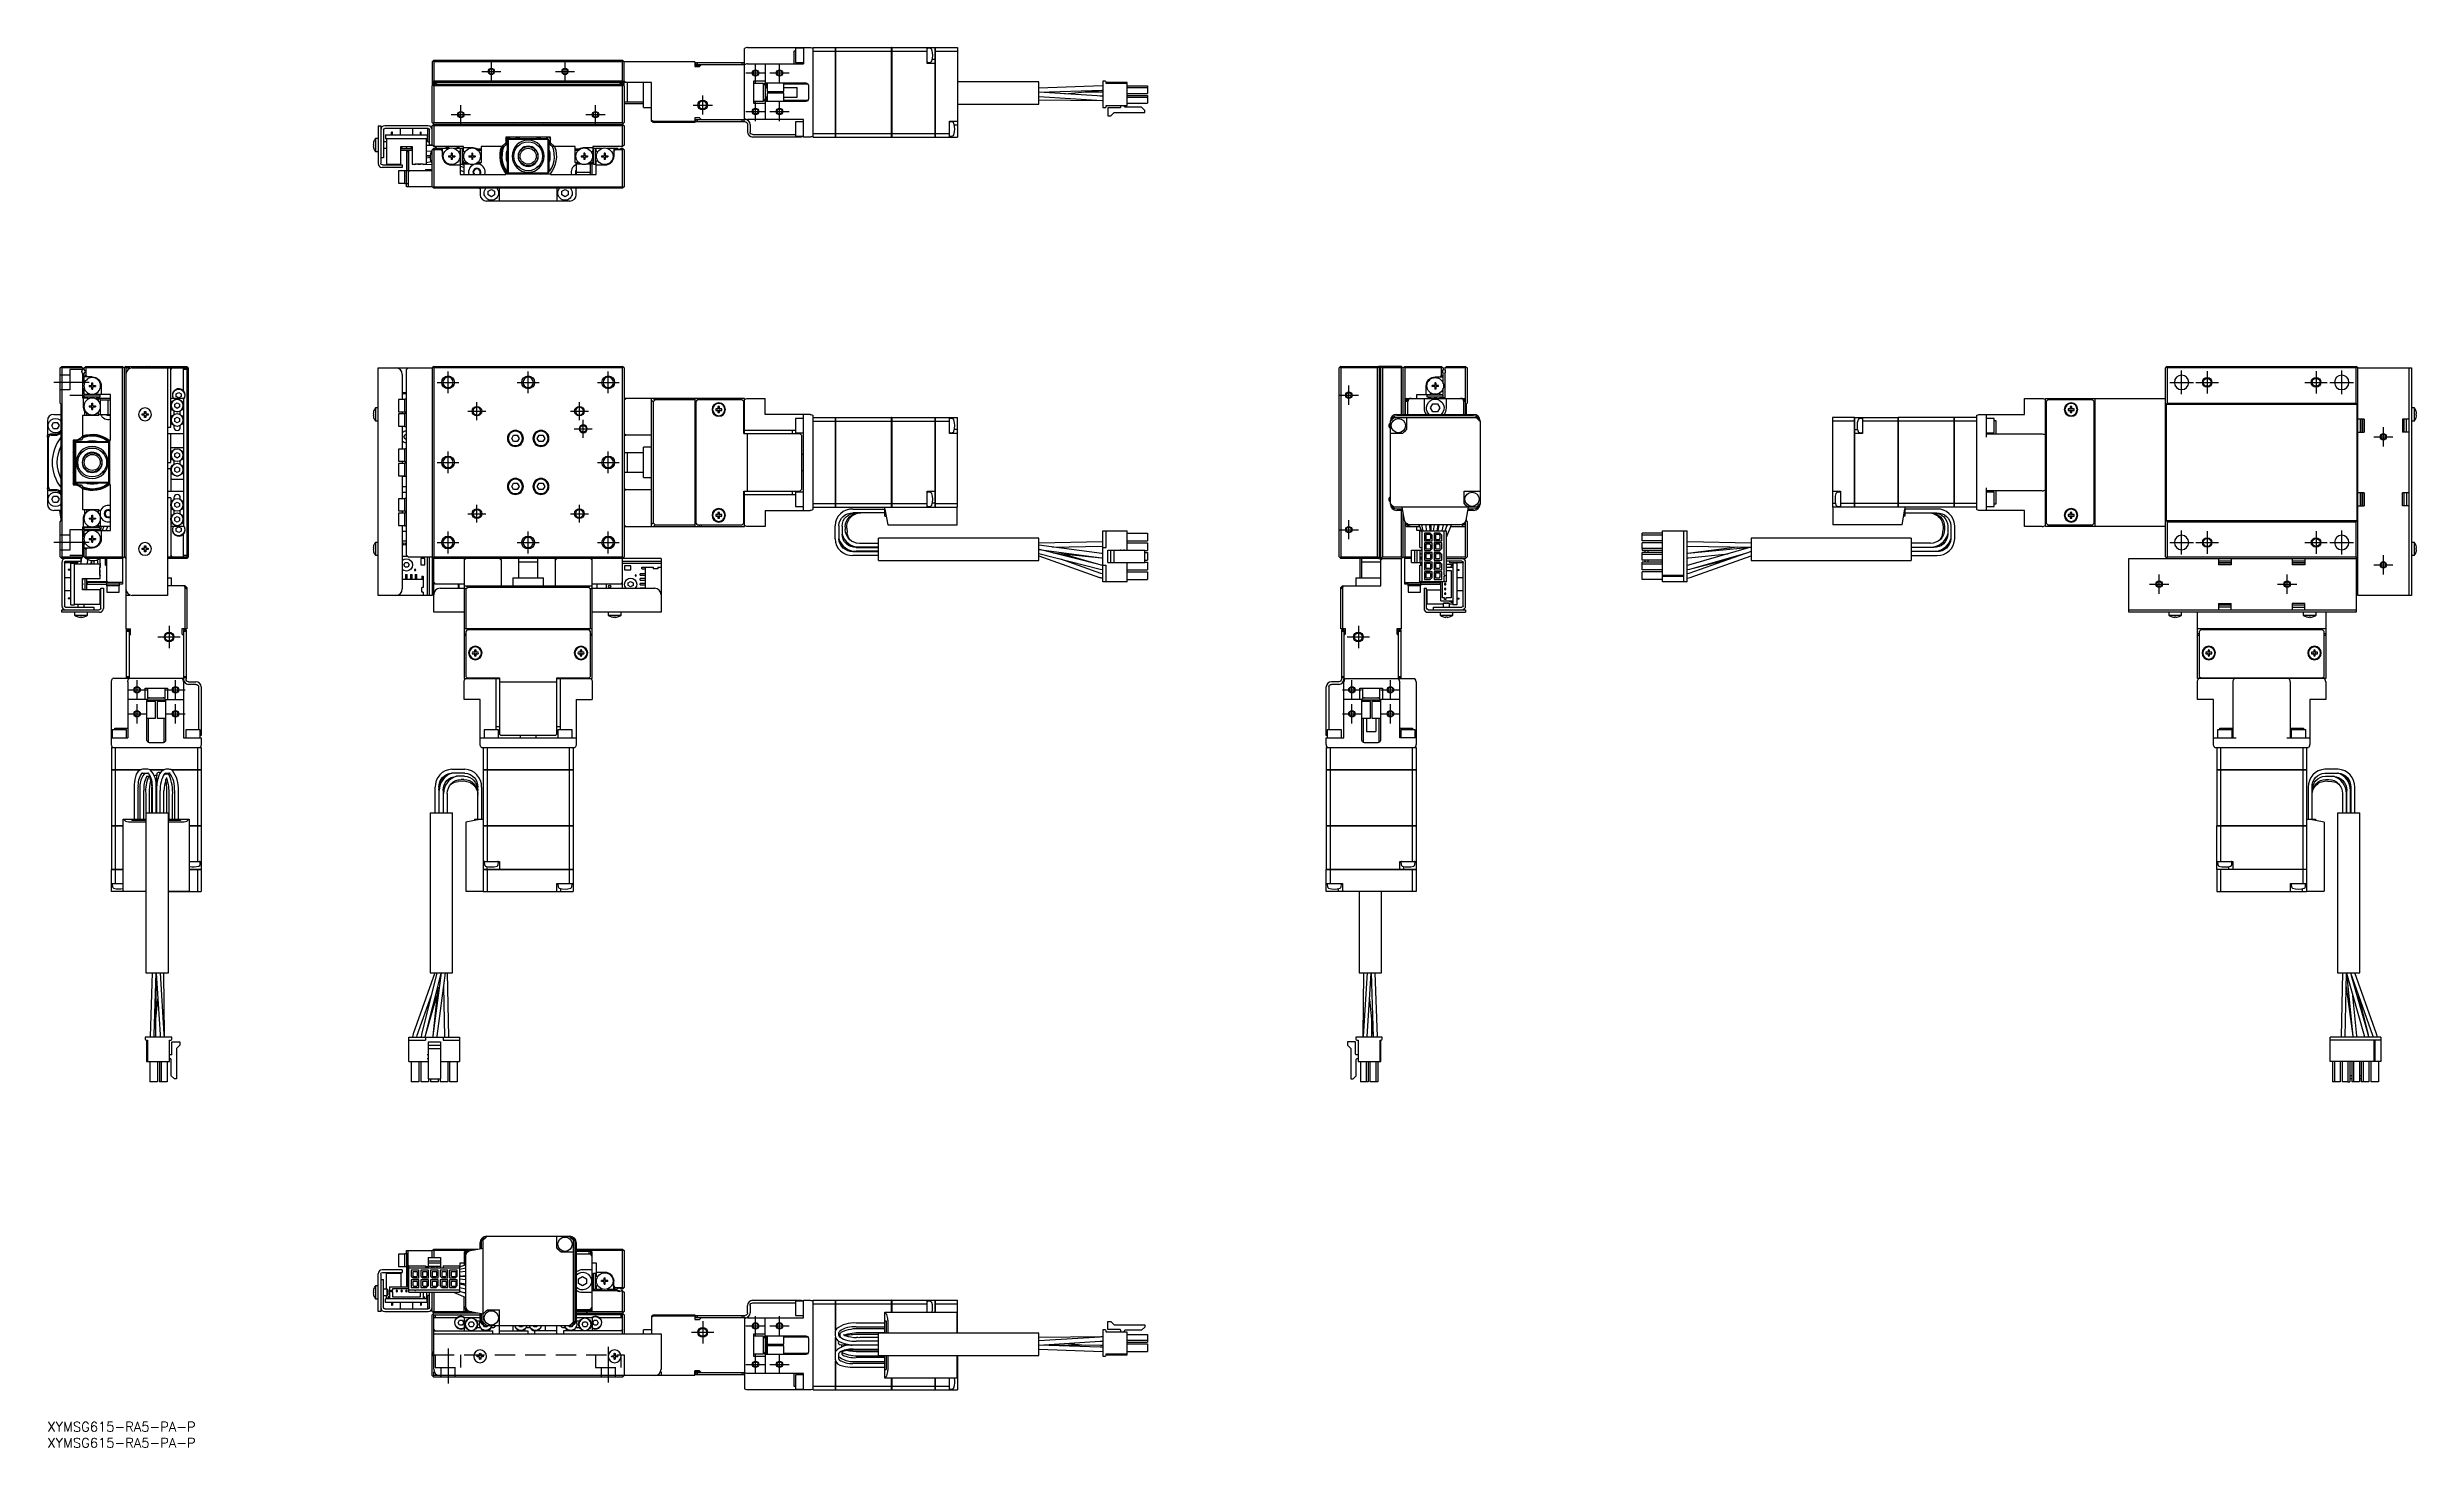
# Model space of a CAD drawing. Extents: x 0 to 740, y -8 to 429.
import ezdxf

# ---------------------------------------------------------------- set-up
doc = ezdxf.new("R2010")
doc.units = 0
doc.header["$LTSCALE"] = 0.5
doc.linetypes.add('CENTER', pattern=[50.8, 31.75, -6.35, 6.35, -6.35])
doc.linetypes.add('DASHED', pattern=[19.05, 12.7, -6.35])
for name, color, linetype in [('MSM_CENTER', 1, 'CENTER'), ('MSM_CONTINUOUS', 7, 'CONTINUOUS'), ('MSM_DASHED', 4, 'DASHED'), ('MSM_NARROW', 5, 'CONTINUOUS'), ('MSM_PART_NUMBER', 7, 'CONTINUOUS')]:
    doc.layers.add(name, color=color, linetype=linetype)
doc.styles.get("Standard").update_dxf_attribs({"font": 'txt.shx', "height": 1, "bigfont": 'bigfont.shx'})

msp = doc.modelspace()

# ---------------------------------------------------------------- texts
at = {"layer": 'MSM_PART_NUMBER'}
for p in [(0, -3), (0, -8)]:
    msp.add_text('XYMSG615-RA5-PA-P', height=3, dxfattribs=at).set_placement(p)

# ---------------------------------------------------------------- linework, layer by layer
at = {"layer": 'MSM_CENTER'}
for p, q in [((135.61, 421.71), (141.61, 421.71)), ((138.61, 418.71), (138.61, 424.71)), ((158.61, 421.71), (164.61, 421.71)), ((161.61, 418.71), (161.61, 424.71)), ((221.11, 418.21), (221.11, 424.21)), ((228.61, 418.21), (228.61, 424.21)), ((218.11, 421.21), (224.11, 421.21)), ((225.61, 421.21), (231.61, 421.21)), ((126.11, 408.21), (132.11, 408.21)), ((129.11, 405.21), (129.11, 411.21)), ((168.11, 408.21), (174.11, 408.21)), ((171.11, 405.21), (171.11, 411.21)), ((201.61, 411.21), (207.61, 411.21)), ((204.61, 408.21), (204.61, 414.21)), ((218.11, 409.21), (224.11, 409.21)), ((221.11, 406.21), (221.11, 412.21)), ((225.61, 409.21), (231.61, 409.21)), ((228.61, 406.21), (228.61, 412.21)), ((125.11, 321.21), (125.11, 328.01)), ((150.11, 321.21), (150.11, 328.01)), ((175.11, 321.21), (175.11, 328.01)), ((666.33, 320.91), (666.33, 328.31)), ((674.33, 328.11), (674.33, 321.11)), ((708.33, 328.11), (708.33, 321.11)), ((716.33, 320.91), (716.33, 328.31)), ((13, 324.61), (2, 324.61)), ((121.71, 324.61), (128.51, 324.61)), ((134.11, 312.81), (134.11, 318.41)), ((146.71, 324.61), (153.51, 324.61)), ((166.11, 312.81), (166.11, 318.41)), ((171.71, 324.61), (178.51, 324.61)), ((403.31, 320.61), (409.31, 320.61)), ((406.31, 317.61), (406.31, 323.61)), ((662.63, 324.61), (670.03, 324.61)), ((670.83, 324.61), (677.83, 324.61)), ((704.83, 324.61), (711.83, 324.61)), ((712.63, 324.61), (720.03, 324.61)), ((131.31, 315.61), (136.91, 315.61)), ((163.31, 315.61), (168.91, 315.61)), ((167.31, 307.31), (167.31, 312.91)), ((164.51, 310.11), (170.11, 310.11)), ((726.33, 307.61), (732.33, 307.61)), ((729.33, 304.61), (729.33, 310.61)), ((121.71, 299.61), (128.51, 299.61)), ((125.11, 296.21), (125.11, 303.01)), ((171.71, 299.61), (178.51, 299.61)), ((175.11, 296.21), (175.11, 303.01)), ((131.31, 283.61), (136.91, 283.61)), ((134.11, 280.81), (134.11, 286.41)), ((163.31, 283.61), (168.91, 283.61)), ((166.11, 280.81), (166.11, 286.41)), ((406.31, 275.61), (406.31, 281.61)), ((13, 274.61), (2, 274.61)), ((121.71, 274.61), (128.51, 274.61)), ((125.11, 271.21), (125.11, 278.01)), ((146.71, 274.61), (153.51, 274.61)), ((150.11, 271.21), (150.11, 278.01)), ((171.71, 274.61), (178.51, 274.61)), ((175.11, 271.21), (175.11, 278.01)), ((403.31, 278.61), (409.31, 278.61)), ((662.63, 274.61), (670.03, 274.61)), ((666.33, 270.91), (666.33, 278.31)), ((670.83, 274.61), (677.83, 274.61)), ((674.33, 278.11), (674.33, 271.11)), ((704.83, 274.61), (711.83, 274.61)), ((708.33, 278.11), (708.33, 271.11)), ((712.63, 274.61), (720.03, 274.61)), ((716.33, 270.91), (716.33, 278.31)), ((726.33, 267.61), (732.33, 267.61)), ((729.33, 264.61), (729.33, 270.61)), ((656.33, 261.61), (662.33, 261.61)), ((659.33, 258.61), (659.33, 264.61)), ((696.33, 261.61), (702.33, 261.61)), ((699.33, 258.61), (699.33, 264.61)), ((34.5, 245.11), (41.5, 245.11)), ((38, 248.61), (38, 241.61)), ((405.81, 245.11), (412.81, 245.11)), ((409.31, 248.61), (409.31, 241.61)), ((28, 225.61), (28, 231.61)), ((40, 225.61), (40, 231.61)), ((407.31, 225.61), (407.31, 231.61)), ((419.31, 225.61), (419.31, 231.61)), ((25, 228.61), (31, 228.61)), ((28, 218.11), (28, 224.11)), ((37, 228.61), (43, 228.61)), ((40, 218.11), (40, 224.11)), ((404.31, 228.61), (410.31, 228.61)), ((407.31, 218.11), (407.31, 224.11)), ((416.31, 228.61), (422.31, 228.61)), ((419.31, 218.11), (419.31, 224.11)), ((25, 221.11), (31, 221.11)), ((37, 221.11), (43, 221.11)), ((404.31, 221.11), (410.31, 221.11)), ((416.31, 221.11), (422.31, 221.11)), ((204.61, 31.5), (204.61, 24.5)), ((218.11, 30), (224.11, 30)), ((221.11, 27), (221.11, 33)), ((225.61, 30), (231.61, 30)), ((228.61, 27), (228.61, 33)), ((125.11, 23), (125.11, 12)), ((175.11, 23.5), (175.11, 12.3)), ((201.11, 28), (208.11, 28)), ((218.11, 18), (224.11, 18)), ((221.11, 15), (221.11, 21)), ((225.61, 18), (231.61, 18)), ((228.61, 15), (228.61, 21))]:
    msp.add_line(p, q, dxfattribs=at)
at = {"layer": 'MSM_CONTINUOUS'}
for p, q in [((218.61, 429.21), (238.11, 429.21)), ((236.11, 429.21), (236.11, 424.11)), ((239.11, 401.21), (239.11, 429.21)), ((239.11, 429.21), (246.1, 429.21)), ((246.1, 401.21), (246.1, 429.21)), ((246.11, 429.2), (246.1, 429.2)), ((246.11, 429.21), (263.6, 429.21)), ((246.11, 429.21), (246.11, 401.21)), ((263.6, 401.21), (263.6, 429.21)), ((263.61, 429.2), (263.6, 429.2)), ((263.61, 429.21), (277.21, 429.21)), ((263.61, 429.21), (263.61, 401.21)), ((274.71, 424.21), (274.71, 429.21)), ((277.21, 401.21), (277.21, 429.21)), ((277.21, 429.2), (277.22, 429.2)), ((277.22, 429.21), (277.22, 401.21)), ((277.22, 429.21), (284.11, 429.21)), ((284.11, 429.21), (284.11, 401.21)), ((120.11, 424.71), (120.61, 425.21)), ((120.11, 424.71), (120.11, 417.51)), ((120.36, 424.96), (120.61, 424.71)), ((120.61, 425.21), (179.61, 425.21)), ((120.61, 424.71), (120.61, 418.71)), ((179.61, 424.71), (120.61, 424.71)), ((180.11, 424.71), (179.61, 425.21)), ((179.61, 424.71), (179.86, 424.96)), ((179.61, 418.71), (179.61, 424.71)), ((180.11, 417.51), (180.11, 424.71)), ((202.11, 424.71), (180.11, 424.71)), ((202.11, 424.71), (202.11, 423.21)), ((203.86, 423.46), (202.11, 423.46)), ((202.11, 423.21), (203.61, 423.21)), ((202.41, 423.71), (202.41, 424.51)), ((202.41, 424.51), (217.41, 424.51)), ((217.61, 423.71), (202.41, 423.71)), ((202.91, 424.51), (202.91, 423.71)), ((204.11, 423.71), (203.61, 423.21)), ((216.91, 423.71), (216.91, 424.51)), ((217.41, 424.51), (217.41, 423.71)), ((217.61, 423.72), (217.61, 428.82)), ((217.61, 406.71), (217.61, 423.71)), ((218.61, 424.11), (236.11, 424.11)), ((224.11, 424.11), (224.11, 418.08)), ((233.11, 428.15), (233.61, 428.15)), ((233.11, 424.11), (233.11, 428.15)), ((233.61, 428.96), (233.61, 424.46)), ((236.11, 428.96), (233.61, 428.96)), ((233.61, 424.46), (236.11, 424.46)), ((239.11, 428.05), (246.1, 428.05)), ((246.11, 428.04), (246.1, 428.04)), ((246.11, 428.05), (263.6, 428.05)), ((263.61, 428.04), (263.6, 428.04)), ((263.61, 428.05), (274.71, 428.05)), ((277.21, 424.21), (274.71, 424.21)), ((275.7, 428.87), (274.93, 428.94)), ((274.93, 424.48), (275.7, 424.54)), ((277.21, 425.46), (276.28, 425.46)), ((277.21, 428.04), (277.22, 428.04)), ((277.22, 428.05), (284.11, 428.05)), ((120.61, 418.71), (120.11, 418.21)), ((188.61, 418.21), (120.11, 418.21)), ((120.11, 417.98), (121.51, 417.98)), ((120.21, 417.41), (120.11, 417.51)), ((120.11, 417.21), (120.36, 417.46)), ((120.11, 405.71), (120.11, 417.21)), ((120.21, 417.31), (120.21, 417.51)), ((120.61, 417.71), (120.36, 417.46)), ((120.36, 417.46), (120.61, 417.21)), ((121.21, 417.81), (120.51, 417.81)), ((120.61, 418.71), (179.61, 418.71)), ((120.61, 417.71), (179.61, 417.71)), ((120.61, 417.21), (120.61, 405.71)), ((179.61, 417.21), (120.61, 417.21)), ((121.51, 417.98), (121.51, 417.71)), ((180.11, 417.98), (178.71, 417.98)), ((178.71, 417.98), (178.71, 417.71)), ((179.71, 417.81), (179.01, 417.81)), ((180.11, 418.21), (179.61, 418.71)), ((180.11, 417.21), (179.61, 417.71)), ((179.61, 417.21), (179.86, 417.46)), ((179.61, 405.71), (179.61, 417.21)), ((180.11, 417.51), (180.01, 417.41)), ((180.01, 417.51), (180.01, 417.31)), ((180.61, 418.21), (180.11, 418.71)), ((180.11, 417.21), (180.11, 405.71)), ((181.11, 412.21), (181.11, 418.21)), ((186.11, 410.46), (186.11, 418.21)), ((188.61, 406.21), (188.61, 418.21)), ((220.61, 418.71), (224.11, 418.71)), ((220.61, 411.71), (220.61, 418.71)), ((223.61, 417.96), (220.61, 417.96)), ((223.61, 412.46), (223.61, 417.96)), ((224.11, 418.08), (224.21, 418.08)), ((224.13, 418.05), (224.21, 418.08)), ((224.21, 412.33), (224.21, 418.08)), ((224.41, 417.71), (224.21, 417.51)), ((224.21, 416.34), (224.41, 416.71)), ((224.41, 418.11), (236.81, 418.11)), ((224.41, 417.71), (224.41, 416.71)), ((224.71, 417.71), (224.41, 417.71)), ((224.41, 416.71), (224.71, 416.71)), ((224.71, 418.11), (224.71, 415.46)), ((224.71, 415.46), (229.91, 415.46)), ((224.71, 414.96), (224.71, 412.31)), ((229.91, 414.96), (224.71, 414.96)), ((229.91, 415.46), (229.91, 418.11)), ((237.51, 417.71), (229.91, 417.71)), ((229.91, 416.71), (234.11, 416.71)), ((229.91, 412.31), (229.91, 414.96)), ((234.11, 413.71), (234.11, 416.71)), ((237.61, 417.31), (237.61, 413.11)), ((309.51, 418.44), (284.11, 418.44)), ((309.51, 411.44), (309.51, 418.44)), ((329.4, 417.15), (309.51, 416.51)), ((309.51, 415.21), (329.44, 415.85)), ((329.39, 413.96), (309.53, 415.21)), ((317.67, 414.7), (329.23, 415.82)), ((323.99, 415.31), (328.85, 415.35)), ((328.85, 415.35), (329.51, 415.35)), ((329.23, 415.82), (329.51, 415.85)), ((329.51, 417.15), (329.4, 417.15)), ((329.44, 415.85), (329.51, 415.85)), ((330.23, 418.67), (329.51, 418.67)), ((329.51, 418.67), (329.51, 410.39)), ((330.53, 417.96), (330.53, 418.37)), ((337.16, 418.21), (330.53, 418.21)), ((337.16, 417.96), (330.53, 417.96)), ((337.16, 411.1), (337.16, 418.21)), ((337.16, 417.23), (343.51, 417.23)), ((337.16, 416.63), (343.51, 416.63)), ((337.16, 414.83), (343.51, 414.83)), ((343.51, 417.23), (343.51, 414.83)), ((180.11, 412.21), (186.11, 412.21)), ((180.11, 411.71), (186.11, 411.71)), ((186.11, 410.46), (188.61, 410.46)), ((203.61, 407.21), (202.11, 407.21)), ((202.11, 407.21), (202.11, 405.71)), ((203.61, 407.21), (204.11, 406.71)), ((220.61, 412.46), (223.61, 412.46)), ((224.11, 411.71), (220.61, 411.71)), ((224.11, 412.33), (224.11, 406.71)), ((224.11, 412.33), (224.21, 412.33)), ((224.21, 412.33), (224.12, 412.36)), ((224.41, 413.71), (224.21, 414.07)), ((224.21, 412.91), (224.41, 412.71)), ((224.41, 413.71), (224.41, 412.71)), ((224.41, 413.71), (224.71, 413.71)), ((224.41, 412.71), (224.71, 412.71)), ((236.81, 412.31), (224.41, 412.31)), ((229.91, 413.71), (234.11, 413.71)), ((229.91, 412.71), (237.51, 412.71)), ((284.11, 411.44), (309.51, 411.44)), ((309.51, 413.9), (329.31, 412.67)), ((309.51, 412.81), (329.18, 412.66)), ((329.51, 413.97), (328.73, 414)), ((329.18, 412.66), (329.51, 412.65)), ((329.31, 412.67), (329.51, 412.66)), ((329.51, 413.96), (329.39, 413.96)), ((329.51, 410.39), (330.23, 410.39)), ((330.53, 411.1), (337.16, 411.1)), ((330.53, 410.69), (330.53, 411.1)), ((334.91, 410.35), (331.06, 410.35)), ((331.06, 410.35), (331.06, 407.82)), ((331.06, 407.82), (332.06, 407.82)), ((332.06, 407.82), (333.08, 408.84)), ((333.08, 408.84), (342.62, 408.84)), ((335.06, 411.1), (335.06, 410.5)), ((336.21, 410.82), (336.21, 411.1)), ((341.62, 410.54), (336.49, 410.54)), ((337.16, 414.23), (343.51, 414.23)), ((337.16, 413.63), (343.51, 413.63)), ((337.16, 411.83), (343.51, 411.83)), ((342.62, 409.54), (341.62, 410.54)), ((342.62, 408.84), (342.62, 409.54)), ((343.51, 414.23), (343.51, 411.83)), ((101.86, 399.66), (101.86, 399.63)), ((102.42, 400.71), (102.42, 396.71)), ((103.31, 400.71), (102.42, 400.71)), ((103.31, 404.71), (104.11, 404.71)), ((103.31, 404.71), (103.31, 392.91)), ((104.11, 404.71), (104.11, 393.01)), ((104.91, 403.51), (104.91, 394.71)), ((105.86, 399.71), (104.91, 399.71)), ((118.91, 404.71), (105.31, 404.71)), ((118.91, 403.91), (105.31, 403.91)), ((105.61, 401.91), (105.61, 400.71)), ((105.61, 401.91), (118.61, 401.91)), ((105.61, 400.71), (118.61, 400.71)), ((105.86, 400.71), (105.86, 392.71)), ((107.74, 402.71), (107.49, 402.71)), ((107.49, 401.91), (107.49, 402.71)), ((107.74, 401.91), (107.74, 402.71)), ((110.11, 403.91), (110.11, 401.91)), ((114.11, 401.91), (114.11, 403.91)), ((116.49, 401.91), (116.49, 402.71)), ((116.74, 402.71), (116.49, 402.71)), ((116.74, 401.91), (116.74, 402.71)), ((118.36, 392.71), (118.36, 400.71)), ((118.61, 401.91), (118.61, 400.71)), ((118.81, 399.71), (118.81, 403.71)), ((119.26, 403.71), (118.81, 403.71)), ((118.81, 399.71), (119.31, 399.71)), ((119.31, 398.71), (119.31, 403.51)), ((120.61, 405.21), (120.11, 405.71)), ((120.11, 404.71), (120.61, 405.21)), ((120.11, 398.71), (120.11, 404.71)), ((120.61, 405.71), (120.36, 405.46)), ((120.36, 404.96), (120.61, 404.71)), ((120.61, 405.71), (179.61, 405.71)), ((120.61, 405.21), (179.61, 405.21)), ((120.61, 404.71), (120.61, 398.21)), ((179.61, 404.71), (120.61, 404.71)), ((131.61, 405.21), (131.96, 404.86)), ((131.96, 404.86), (168.26, 404.86)), ((132.43, 404.86), (134.41, 405.21)), ((135.11, 404.86), (135.11, 405.21)), ((157.11, 401.21), (143.11, 401.21)), ((143.11, 401.21), (143.11, 398.71)), ((143.61, 399.91), (144.41, 400.71)), ((143.61, 390.51), (143.61, 399.91)), ((143.91, 400.21), (143.91, 390.21)), ((156.11, 400.41), (144.11, 400.41)), ((144.41, 400.71), (155.81, 400.71)), ((155.81, 400.71), (156.61, 399.91)), ((156.31, 390.21), (156.31, 400.21)), ((156.61, 399.91), (156.61, 390.51)), ((157.11, 398.71), (157.11, 401.21)), ((165.11, 405.21), (165.11, 404.86)), ((168.26, 404.86), (168.61, 405.21)), ((179.86, 405.46), (179.61, 405.71)), ((179.61, 405.21), (180.11, 405.71)), ((179.61, 405.21), (180.11, 404.71)), ((179.61, 404.71), (179.86, 404.96)), ((179.61, 398.21), (179.61, 404.71)), ((180.11, 404.71), (180.11, 398.71)), ((188.61, 406.51), (189.23, 406.21)), ((189.11, 405.71), (188.61, 406.21)), ((202.11, 405.71), (189.11, 405.71)), ((189.23, 406.21), (202.11, 406.21)), ((189.23, 406.21), (189.73, 405.71)), ((202.41, 405.91), (202.41, 406.71)), ((202.41, 406.71), (217.81, 406.71)), ((217.81, 405.91), (202.41, 405.91)), ((202.91, 406.71), (202.91, 405.91)), ((216.91, 405.91), (216.91, 406.71)), ((217.41, 406.71), (217.41, 405.91)), ((236.11, 406.71), (218.61, 406.71)), ((218.61, 405.11), (218.61, 402.81)), ((219.41, 405.11), (219.41, 402.81)), ((220.21, 402.01), (233.61, 402.01)), ((235.41, 401.21), (220.21, 401.21)), ((233.61, 405.96), (233.61, 401.46)), ((236.11, 405.96), (233.61, 405.96)), ((233.61, 401.46), (236.11, 401.46)), ((234.91, 401.21), (234.91, 401.46)), ((235.41, 401.46), (235.41, 401.21)), ((236.11, 401.21), (236.11, 406.71)), ((238.11, 401.21), (236.11, 401.21)), ((239.11, 402.36), (246.1, 402.36)), ((239.11, 401.21), (246.1, 401.21)), ((246.11, 402.36), (246.1, 402.36)), ((246.11, 401.22), (246.1, 401.22)), ((246.11, 402.36), (263.6, 402.36)), ((246.11, 401.21), (263.6, 401.21)), ((263.61, 402.36), (263.6, 402.36)), ((263.61, 401.22), (263.6, 401.22)), ((263.61, 402.36), (277.21, 402.36)), ((263.61, 401.21), (277.21, 401.21)), ((277.21, 402.36), (277.22, 402.36)), ((277.21, 401.22), (277.22, 401.22)), ((277.22, 402.36), (281.61, 402.36)), ((277.22, 401.21), (284.11, 401.21)), ((281.61, 401.21), (281.61, 406.21)), ((281.61, 406.21), (284.11, 406.21)), ((282.59, 405.87), (281.82, 405.94)), ((281.82, 401.48), (282.59, 401.54)), ((284.11, 404.96), (283.17, 404.96)), ((101.73, 398.91), (101.86, 398.91)), ((101.86, 398.51), (101.73, 398.51)), ((101.86, 398.91), (101.86, 398.51)), ((101.86, 397.78), (101.86, 397.76)), ((102.42, 396.71), (103.31, 396.71)), ((104.91, 394.71), (104.11, 394.71)), ((104.61, 392.51), (110.81, 392.51)), ((104.91, 397.71), (105.86, 397.71)), ((105.86, 392.71), (110.36, 392.71)), ((110.36, 398.21), (113.86, 398.21)), ((110.36, 392.71), (110.36, 398.21)), ((113.86, 397.51), (110.36, 397.51)), ((113.86, 397.01), (110.36, 397.01)), ((110.81, 392.51), (110.81, 391.71)), ((112.11, 396.71), (112.61, 396.71)), ((112.11, 396.71), (112.11, 390.71)), ((112.61, 396.71), (112.61, 385.71)), ((112.86, 390.71), (112.86, 397.01)), ((113.86, 398.21), (113.86, 392.71)), ((113.86, 392.71), (114.86, 392.71)), ((114.68, 392.66), (115.48, 392.81)), ((114.86, 392.71), (114.86, 392.81)), ((114.86, 392.81), (117.36, 392.81)), ((115.66, 392.81), (115.66, 392.71)), ((115.66, 392.71), (116.56, 392.71)), ((116.04, 392.81), (116.04, 392.71)), ((116.19, 392.81), (116.19, 392.71)), ((116.56, 392.81), (116.56, 392.71)), ((117.28, 392.65), (120.11, 392.74)), ((117.36, 392.71), (117.36, 392.81)), ((117.36, 392.71), (118.36, 392.71)), ((118.36, 398.67), (120.15, 398.67)), ((119.92, 396.67), (118.36, 396.81)), ((118.36, 395.5), (119.49, 395.4)), ((118.36, 395.33), (119.48, 395.3)), ((119.47, 394.83), (118.36, 394.63)), ((118.36, 393.31), (119.75, 393.56)), ((120.11, 398.71), (119.31, 398.71)), ((120.61, 398.21), (120.11, 398.71)), ((120.11, 397.21), (120.61, 397.71)), ((120.11, 385.71), (120.11, 397.21)), ((120.36, 397.46), (120.61, 397.21)), ((129.91, 398.21), (120.61, 398.21)), ((120.61, 397.71), (125.5, 397.71)), ((120.61, 397.21), (120.61, 385.71)), ((122.91, 397.21), (120.61, 397.21)), ((123.41, 397.56), (122.91, 397.21)), ((122.91, 397.21), (123.41, 396.71)), ((123.41, 395.21), (123.41, 397.71)), ((125.66, 398.21), (124.48, 397.71)), ((125.21, 395.35), (125.21, 395.06)), ((125.21, 395.35), (126.01, 395.35)), ((125.21, 395.06), (126.01, 395.06)), ((125.74, 395.35), (125.74, 395.06)), ((126.36, 396.21), (126.07, 396.21)), ((126.07, 396.21), (126.07, 395.41)), ((126.07, 395.68), (126.36, 395.68)), ((126.07, 395), (126.07, 394.21)), ((126.07, 394.74), (126.36, 394.74)), ((126.36, 394.21), (126.07, 394.21)), ((128.91, 392.41), (126.21, 392.41)), ((126.36, 396.21), (126.36, 395.41)), ((126.36, 395), (126.36, 394.21)), ((126.42, 395.35), (127.21, 395.35)), ((126.42, 395.06), (127.21, 395.06)), ((126.68, 395.06), (126.68, 395.35)), ((126.93, 397.71), (128.91, 397.71)), ((127.21, 395.35), (127.21, 395.06)), ((127.55, 397.71), (128.73, 398.21)), ((128.6, 393.84), (128.61, 393.84)), ((128.91, 396.76), (128.62, 396.59)), ((128.62, 393.83), (128.91, 393.66)), ((128.71, 393.78), (128.71, 393.77)), ((128.91, 397.71), (128.91, 396.76)), ((128.91, 397.13), (129.11, 397.2)), ((128.91, 393.66), (128.91, 389.51)), ((129.11, 393.6), (128.91, 393.62)), ((130.11, 392.38), (128.91, 392.64)), ((130.11, 391.62), (128.91, 392.13)), ((129.11, 392.71), (129.11, 397.71)), ((129.11, 397.71), (129.71, 397.71)), ((129.11, 392.71), (129.71, 392.71)), ((129.71, 392.71), (129.71, 397.71)), ((129.71, 397.39), (129.91, 397.46)), ((129.91, 393.53), (129.71, 393.55)), ((129.91, 396.76), (129.91, 398.21)), ((129.91, 397.98), (132.57, 397.98)), ((129.91, 396.76), (130.14, 396.63)), ((130.14, 393.78), (129.91, 393.66)), ((129.91, 393.21), (129.91, 393.66)), ((129.91, 393.21), (130.95, 393.21)), ((130.41, 392.71), (129.91, 393.21)), ((130.11, 396.63), (130.11, 396.64)), ((130.11, 393.77), (130.11, 393.78)), ((130.11, 389.51), (130.11, 393.01)), ((131.9, 392.71), (130.41, 392.71)), ((131.61, 395.35), (131.61, 395.06)), ((131.61, 395.35), (132.41, 395.35)), ((131.61, 395.06), (132.41, 395.06)), ((132.14, 395.35), (132.14, 395.06)), ((132.76, 396.21), (132.47, 396.21)), ((132.47, 396.21), (132.47, 395.41)), ((132.47, 395.68), (132.76, 395.68)), ((132.47, 395), (132.47, 394.21)), ((132.47, 394.74), (132.76, 394.74)), ((132.76, 394.21), (132.47, 394.21)), ((132.76, 396.21), (132.76, 395.41)), ((132.76, 395), (132.76, 394.21)), ((132.82, 395.35), (133.61, 395.35)), ((132.82, 395.06), (133.61, 395.06)), ((133.08, 395.06), (133.08, 395.35)), ((134.91, 392.71), (133.33, 392.71)), ((133.61, 395.35), (133.61, 395.06)), ((134.13, 397.51), (135.41, 397.51)), ((134.28, 393.21), (135.41, 393.21)), ((135.41, 397.01), (134.69, 397.01)), ((135.41, 393.21), (134.91, 392.71)), ((142.61, 398.21), (135.41, 398.21)), ((135.41, 398.21), (135.41, 393.21)), ((141.91, 398.21), (143.11, 399.41)), ((143.11, 398.71), (142.61, 398.21)), ((147.25, 396.52), (147.31, 396.58)), ((147.31, 393.83), (147.25, 393.9)), ((147.31, 396.65), (147.31, 396.58)), ((147.31, 393.83), (147.31, 393.76)), ((149.05, 398.17), (149.05, 398.17)), ((149.05, 392.24), (149.05, 392.24)), ((157.11, 399.41), (158.32, 398.21)), ((157.61, 398.21), (157.11, 398.71)), ((164.81, 398.21), (157.61, 398.21)), ((164.81, 393.21), (164.81, 398.21)), ((164.81, 397.51), (166.1, 397.51)), ((165.53, 397.01), (164.81, 397.01)), ((164.81, 393.21), (165.95, 393.21)), ((165.31, 392.71), (164.81, 393.21)), ((166.9, 392.71), (165.06, 392.71)), ((165.06, 392.71), (165.06, 389.51)), ((166.61, 395.35), (167.41, 395.35)), ((166.61, 395.35), (166.61, 395.06)), ((166.61, 395.06), (167.41, 395.06)), ((167.14, 395.35), (167.14, 395.06)), ((167.47, 396.21), (167.47, 395.41)), ((167.76, 396.21), (167.47, 396.21)), ((167.47, 395.68), (167.76, 395.68)), ((167.47, 395), (167.47, 394.21)), ((167.47, 394.74), (167.76, 394.74)), ((167.76, 394.21), (167.47, 394.21)), ((167.66, 397.98), (170.31, 397.98)), ((167.76, 396.21), (167.76, 395.41)), ((167.76, 395), (167.76, 394.21)), ((167.82, 395.35), (168.61, 395.35)), ((167.82, 395.06), (168.61, 395.06)), ((168.08, 395.06), (168.08, 395.35)), ((169.81, 392.71), (168.33, 392.71)), ((168.61, 395.35), (168.61, 395.06)), ((169.28, 393.21), (170.31, 393.21)), ((169.56, 389.51), (169.56, 392.71)), ((170.31, 393.21), (169.81, 392.71)), ((170.09, 396.63), (170.31, 396.76)), ((170.31, 393.66), (170.09, 393.78)), ((170.11, 396.63), (170.11, 396.64)), ((170.11, 393.77), (170.11, 393.78)), ((170.11, 389.51), (170.11, 393.01)), ((178.61, 398.21), (170.31, 398.21)), ((170.31, 398.21), (170.31, 396.76)), ((170.31, 393.66), (170.31, 393.21)), ((170.51, 392.71), (170.51, 397.71)), ((170.51, 397.71), (171.11, 397.71)), ((170.51, 392.71), (171.11, 392.71)), ((171.11, 392.71), (171.11, 397.71)), ((171.31, 396.76), (171.31, 397.71)), ((171.31, 397.71), (173.3, 397.71)), ((171.61, 396.59), (171.31, 396.76)), ((171.31, 393.66), (171.61, 393.83)), ((171.31, 389.51), (171.31, 393.66)), ((174.01, 392.41), (171.31, 392.41)), ((173.01, 395.35), (173.81, 395.35)), ((173.01, 395.35), (173.01, 395.06)), ((173.01, 395.06), (173.81, 395.06)), ((173.54, 395.35), (173.54, 395.06)), ((173.87, 396.21), (173.87, 395.41)), ((174.16, 396.21), (173.87, 396.21)), ((173.87, 395.68), (174.16, 395.68)), ((173.87, 395), (173.87, 394.21)), ((173.87, 394.74), (174.16, 394.74)), ((174.16, 394.21), (173.87, 394.21)), ((174.16, 396.21), (174.16, 395.41)), ((174.16, 395), (174.16, 394.21)), ((174.22, 395.35), (175.01, 395.35)), ((174.22, 395.06), (175.01, 395.06)), ((174.48, 395.06), (174.48, 395.35)), ((174.73, 397.71), (177.85, 397.71)), ((175.01, 395.35), (175.01, 395.06)), ((176.81, 397.71), (176.81, 395.21)), ((177.31, 397.21), (176.81, 397.56)), ((176.81, 396.71), (177.31, 397.21)), ((179.61, 397.21), (177.31, 397.21)), ((178.61, 398.21), (178.61, 398.45)), ((179.61, 398.21), (179.18, 398.21)), ((179.18, 397.71), (179.61, 397.71)), ((180.11, 398.71), (179.61, 398.21)), ((179.61, 397.71), (180.11, 397.21)), ((179.61, 397.21), (179.86, 397.46)), ((179.61, 385.71), (179.61, 397.21)), ((180.11, 397.21), (180.11, 385.71)), ((110.81, 391.71), (104.51, 391.71)), ((109.61, 390.61), (109.61, 386.81)), ((111.61, 390.61), (109.61, 390.61)), ((109.61, 386.81), (111.61, 386.81)), ((111.61, 386.71), (111.61, 390.71)), ((120.11, 390.71), (111.61, 390.71)), ((111.61, 386.71), (112.61, 386.71)), ((112.11, 386.71), (112.11, 390.71)), ((112.11, 385.71), (112.11, 386.71)), ((120.11, 385.71), (112.11, 385.71)), ((112.61, 390.21), (113.11, 390.71)), ((118.06, 391.1), (120.11, 391.1)), ((118.06, 391.1), (118.06, 390.71)), ((118.86, 390.85), (118.86, 390.71)), ((119.97, 391.1), (119.97, 390.71)), ((120.61, 385.21), (120.11, 385.71)), ((120.61, 385.71), (120.36, 385.46)), ((120.61, 385.71), (179.61, 385.71)), ((179.61, 385.21), (120.61, 385.21)), ((128.91, 390.82), (130.11, 390.31)), ((128.91, 389.51), (143.11, 389.51)), ((135.11, 385.08), (134.41, 385.21)), ((135.11, 385.21), (135.11, 383.21)), ((137.61, 384.28), (138.61, 384.86)), ((138.61, 384.86), (139.61, 384.28)), ((141.11, 381.21), (141.11, 385.21)), ((143.11, 389.51), (143.11, 389.71)), ((143.11, 389.71), (157.11, 389.71)), ((144.41, 389.71), (143.61, 390.51)), ((144.11, 390.01), (156.11, 390.01)), ((146.95, 392.01), (147.14, 392.01)), ((147.36, 391.78), (147.14, 392.01)), ((147.36, 391.78), (147.2, 391.78)), ((147.36, 391.64), (147.36, 391.78)), ((153.09, 392.01), (152.86, 391.78)), ((153.03, 391.78), (152.86, 391.78)), ((152.86, 391.78), (152.86, 391.64)), ((152.86, 391.64), (152.86, 391.64)), ((153.09, 392.01), (153.28, 392.01)), ((156.61, 390.51), (155.81, 389.71)), ((157.11, 389.71), (157.11, 389.51)), ((157.11, 389.51), (171.31, 389.51)), ((159.11, 385.21), (159.11, 381.21)), ((160.61, 384.28), (161.61, 384.86)), ((161.61, 384.86), (162.61, 384.28)), ((165.06, 390.21), (169.56, 390.21)), ((165.11, 383.21), (165.11, 385.21)), ((179.86, 385.46), (179.61, 385.71)), ((180.11, 385.71), (179.61, 385.21)), ((141.11, 381.21), (137.11, 381.21)), ((137.61, 383.13), (137.61, 384.28)), ((138.61, 382.55), (137.61, 383.13)), ((139.61, 383.13), (138.61, 382.55)), ((139.61, 384.28), (139.61, 383.13)), ((159.11, 381.21), (141.11, 381.21)), ((163.11, 381.21), (159.11, 381.21)), ((160.61, 383.13), (160.61, 384.28)), ((161.61, 382.55), (160.61, 383.13)), ((162.61, 383.13), (161.61, 382.55)), ((162.61, 384.28), (162.61, 383.13)), ((4, 329.11), (4.5, 329.61)), ((4, 318.11), (4, 329.11)), ((4.5, 329.11), (4.25, 329.36)), ((4.5, 329.61), (10.5, 329.61)), ((4.5, 329.11), (4.5, 270.11)), ((11, 329.11), (4.5, 329.11)), ((10.5, 329.61), (11, 329.11)), ((11, 329.11), (11, 328.67)), ((11, 327.35), (11, 319.81)), ((11.5, 329.11), (12, 329.61)), ((11.5, 328.67), (11.5, 329.11)), ((11.5, 324.22), (11.5, 327.35)), ((14, 326.31), (11.5, 326.31)), ((12, 326.81), (11.65, 326.31)), ((12, 329.11), (11.75, 329.36)), ((12, 329.61), (23.5, 329.61)), ((23.5, 329.11), (12, 329.11)), ((12, 329.11), (12, 326.81)), ((12.5, 326.31), (12, 326.81)), ((23.5, 329.61), (24, 329.11)), ((23.75, 329.36), (23.5, 329.11)), ((23.5, 270.11), (23.5, 329.11)), ((24.5, 329.61), (24, 329.11)), ((24, 329.11), (24, 270.11)), ((24.5, 329.11), (24.25, 329.36)), ((24.5, 329.61), (31.7, 329.61)), ((24.5, 329.11), (25.7, 329.11)), ((24.5, 329.11), (24.5, 247.61)), ((26.5, 329.11), (43.5, 329.11)), ((31, 329.61), (30.5, 329.11)), ((31, 329.61), (31, 329.11)), ((31.23, 329.61), (31.23, 329.11)), ((31.4, 329.21), (31.4, 329.11)), ((32, 329.61), (31.5, 329.11)), ((31.7, 329.61), (31.8, 329.51)), ((31.7, 329.51), (31.9, 329.51)), ((32, 329.11), (31.75, 329.36)), ((32, 329.61), (43.5, 329.61)), ((37.5, 329.11), (37.5, 258.11)), ((38.5, 328.61), (39, 329.11)), ((38.5, 310.61), (38.5, 329.11)), ((42.5, 321.93), (42.5, 329.11)), ((43.5, 328.61), (42.5, 328.61)), ((43.5, 329.61), (44, 329.11)), ((43.75, 329.36), (43.5, 329.11)), ((43.5, 329.11), (43.5, 270.11)), ((44, 329.11), (44, 270.11)), ((103.31, 258.11), (103.31, 329.11)), ((103.31, 329.11), (120.11, 329.11)), ((110.81, 327.11), (110.81, 319.26)), ((112.61, 329.11), (112.11, 328.61)), ((112.11, 270.61), (112.11, 328.61)), ((120.36, 329.36), (120.11, 329.11)), ((120.11, 329.11), (120.11, 258.11)), ((120.61, 329.61), (120.36, 329.36)), ((120.61, 329.11), (120.36, 329.36)), ((120.61, 329.61), (179.61, 329.61)), ((179.61, 329.11), (120.61, 329.11)), ((120.61, 329.11), (120.61, 270.11)), ((180.11, 329.11), (179.61, 329.61)), ((179.86, 329.36), (179.61, 329.11)), ((179.61, 270.11), (179.61, 329.11)), ((180.11, 329.11), (180.11, 270.11)), ((403.81, 329.61), (403.31, 329.11)), ((403.31, 270.11), (403.31, 329.11)), ((403.81, 329.11), (403.56, 329.36)), ((403.81, 329.61), (415.31, 329.61)), ((403.81, 329.11), (403.81, 270.11)), ((415.31, 329.11), (403.81, 329.11)), ((415.31, 329.61), (415.81, 329.11)), ((415.56, 329.36), (415.31, 329.11)), ((415.31, 270.11), (415.31, 329.11)), ((415.41, 329.51), (415.61, 329.51)), ((415.51, 329.51), (415.61, 329.61)), ((422.81, 329.61), (415.61, 329.61)), ((415.81, 329.11), (415.81, 270.11)), ((416.08, 328.21), (415.81, 328.21)), ((415.91, 328.51), (415.91, 329.21)), ((416.08, 329.61), (416.08, 328.21)), ((416.81, 329.11), (416.31, 329.61)), ((416.31, 261.11), (416.31, 329.61)), ((422.81, 329.11), (416.81, 329.11)), ((416.81, 329.11), (416.81, 270.11)), ((422.81, 329.61), (423.31, 329.11)), ((423.06, 329.36), (422.81, 329.11)), ((422.81, 314.61), (422.81, 329.11)), ((423.31, 329.11), (423.56, 329.36)), ((423.31, 314.61), (423.31, 329.11)), ((423.56, 329.36), (423.81, 329.61)), ((423.81, 329.11), (423.56, 329.36)), ((423.81, 329.61), (435.31, 329.61)), ((435.31, 329.11), (423.81, 329.11)), ((423.81, 329.11), (423.81, 314.61)), ((433.31, 326.31), (435.81, 326.31)), ((435.31, 326.81), (434.81, 326.31)), ((435.31, 329.61), (435.81, 329.11)), ((435.56, 329.36), (435.31, 329.11)), ((435.31, 326.81), (435.31, 329.11)), ((435.66, 326.31), (435.31, 326.81)), ((435.81, 329.11), (435.81, 328.67)), ((435.81, 324.22), (435.81, 327.35)), ((436.31, 329.11), (436.81, 329.61)), ((442.81, 329.11), (436.31, 329.11)), ((436.31, 329.11), (436.31, 328.67)), ((436.31, 327.35), (436.31, 319.81)), ((436.81, 329.61), (442.81, 329.61)), ((442.81, 329.61), (443.31, 329.11)), ((443.06, 329.36), (442.81, 329.11)), ((442.81, 314.61), (442.81, 329.11)), ((443.31, 329.11), (443.31, 318.11)), ((661.83, 329.61), (661.33, 329.11)), ((661.33, 270.11), (661.33, 329.11)), ((661.58, 329.36), (661.83, 329.11)), ((661.83, 329.61), (720.83, 329.61)), ((661.83, 329.11), (661.83, 318.11)), ((720.83, 329.11), (661.83, 329.11)), ((721.33, 329.11), (720.83, 329.61)), ((720.83, 329.11), (721.08, 329.36)), ((720.83, 318.11), (720.83, 329.11)), ((721.33, 258.11), (721.33, 329.11)), ((721.33, 329.11), (738.13, 329.11)), ((737.33, 329.11), (737.33, 258.11)), ((738.13, 329.11), (738.13, 258.11)), ((4.35, 317.76), (4, 318.11)), ((11, 319.81), (12.45, 319.81)), ((11.23, 317.15), (11.23, 319.81)), ((11.5, 320.81), (11.5, 322.79)), ((12.45, 320.81), (11.5, 320.81)), ((11.5, 320.01), (11.5, 320.61)), ((16.5, 320.61), (11.5, 320.61)), ((16.5, 320.01), (11.5, 320.01)), ((12.62, 321.1), (12.45, 320.81)), ((12.58, 319.58), (12.45, 319.81)), ((12.58, 319.61), (12.57, 319.61)), ((13, 323.65), (13.8, 323.65)), ((13, 323.65), (13, 323.36)), ((13, 323.36), (13.8, 323.36)), ((13.53, 323.36), (13.53, 323.65)), ((13.86, 324.51), (14.15, 324.51)), ((13.86, 323.71), (13.86, 324.51)), ((14.15, 323.98), (13.86, 323.98)), ((13.86, 322.51), (13.86, 323.3)), ((13.86, 323.04), (14.15, 323.04)), ((13.86, 322.51), (14.15, 322.51)), ((13.86, 318.11), (14.15, 318.11)), ((13.86, 317.31), (13.86, 318.11)), ((14.15, 323.71), (14.15, 324.51)), ((14.15, 322.51), (14.15, 323.3)), ((14.15, 317.31), (14.15, 318.11)), ((14.21, 323.65), (15, 323.65)), ((14.21, 323.36), (15, 323.36)), ((14.47, 323.36), (14.47, 323.65)), ((15, 323.65), (15, 323.36)), ((15.55, 320.81), (15.38, 321.1)), ((15.55, 319.81), (15.42, 319.58)), ((15.43, 319.61), (15.42, 319.61)), ((19.7, 320.81), (15.55, 320.81)), ((15.55, 319.81), (16, 319.81)), ((16, 318.77), (16, 319.81)), ((16, 319.81), (16.5, 319.31)), ((19.7, 319.61), (16.2, 319.61)), ((16.5, 320.01), (16.5, 320.61)), ((16.5, 319.31), (16.5, 317.82)), ((19.7, 319.06), (16.5, 319.06)), ((16.8, 323.51), (16.8, 320.81)), ((19, 314.56), (19, 319.06)), ((19.7, 306.61), (19.7, 320.81)), ((42.5, 319.61), (38.5, 319.61)), ((39.75, 317.79), (40.5, 318.22)), ((40.25, 321.04), (41, 321.47)), ((40.25, 320.17), (40.25, 321.04)), ((41, 319.74), (40.25, 320.17)), ((40.5, 318.22), (41.25, 317.79)), ((41, 321.47), (41.75, 321.04)), ((41.75, 320.17), (41, 319.74)), ((41.75, 321.04), (41.75, 320.17)), ((42.5, 319.61), (42.5, 279.61)), ((109.61, 319.26), (109.61, 315.46)), ((111.61, 319.26), (109.61, 319.26)), ((110.81, 321.41), (112.11, 321.41)), ((110.81, 321.11), (112.11, 321.11)), ((111.61, 315.36), (111.61, 319.36)), ((112.11, 319.36), (111.61, 319.36)), ((180.11, 319.11), (180.61, 319.61)), ((217.61, 319.61), (180.11, 319.61)), ((188.61, 279.61), (188.61, 319.61)), ((189.11, 318.5), (188.61, 319)), ((189.73, 319.11), (189.11, 318.5)), ((189.11, 318.5), (189.11, 280.72)), ((189.23, 319.61), (189.73, 319.11)), ((202.11, 319.11), (189.73, 319.11)), ((202.11, 319.61), (202.11, 279.61)), ((202.91, 319.11), (202.41, 318.61)), ((202.41, 318.61), (202.41, 280.61)), ((216.91, 319.11), (202.91, 319.11)), ((203.61, 319.11), (203.61, 319.61)), ((204.11, 319.61), (204.11, 319.11)), ((217.41, 318.61), (216.91, 319.11)), ((217.41, 308.61), (217.41, 318.61)), ((217.61, 308.61), (217.61, 319.61)), ((218.61, 319.61), (224.11, 319.61)), ((224.11, 314.61), (224.11, 319.61)), ((424.31, 319.61), (423.81, 319.11)), ((424.01, 319.11), (424.81, 319.11)), ((424.01, 314.61), (424.01, 319.11)), ((424.81, 318.61), (424.01, 318.61)), ((424.31, 319.61), (442.81, 319.61)), ((424.81, 318.61), (424.81, 319.61)), ((424.81, 314.61), (424.81, 318.61)), ((427.61, 320.81), (431.76, 320.81)), ((427.61, 319.61), (427.61, 320.81)), ((429.81, 319.61), (429.81, 316.61)), ((430.51, 320.81), (430.51, 323.51)), ((430.81, 320.01), (430.81, 320.61)), ((435.81, 320.61), (430.81, 320.61)), ((435.81, 320.01), (430.81, 320.01)), ((431.11, 319.61), (431.31, 319.81)), ((431.31, 319.81), (431.31, 319.61)), ((431.76, 319.81), (431.31, 319.81)), ((431.76, 320.81), (431.93, 321.1)), ((431.76, 319.81), (431.87, 319.61)), ((432.31, 323.36), (432.31, 323.65)), ((433.1, 323.65), (432.31, 323.65)), ((433.1, 323.36), (432.31, 323.36)), ((432.84, 323.65), (432.84, 323.36)), ((433.45, 324.51), (433.16, 324.51)), ((433.16, 324.51), (433.16, 323.71)), ((433.45, 323.98), (433.16, 323.98)), ((433.16, 323.3), (433.16, 322.51)), ((433.16, 323.04), (433.45, 323.04)), ((433.45, 322.51), (433.16, 322.51)), ((433.45, 324.51), (433.45, 323.71)), ((433.45, 323.3), (433.45, 322.51)), ((434.31, 323.65), (433.51, 323.65)), ((434.31, 323.36), (433.51, 323.36)), ((433.78, 323.65), (433.78, 323.36)), ((434.31, 323.36), (434.31, 323.65)), ((434.69, 321.1), (434.86, 320.81)), ((434.74, 319.61), (434.86, 319.81)), ((434.86, 320.81), (435.81, 320.81)), ((436.31, 319.81), (434.86, 319.81)), ((435.81, 320.81), (435.81, 322.79)), ((435.81, 320.01), (435.81, 320.61)), ((436.08, 319.81), (436.08, 319.61)), ((436.81, 316.61), (436.81, 319.61)), ((441.81, 319.41), (441.81, 319.61)), ((442.08, 319.11), (442.61, 319.11)), ((442.61, 318.61), (442.21, 318.61)), ((442.21, 314.61), (442.21, 318.61)), ((442.61, 319.11), (442.61, 314.61)), ((443.31, 318.11), (442.96, 317.76)), ((617.33, 314.61), (617.33, 319.61)), ((617.33, 319.61), (622.83, 319.61)), ((623.83, 319.61), (661.33, 319.61)), ((623.83, 279.61), (623.83, 319.61)), ((624.53, 319.11), (624.03, 318.61)), ((624.03, 318.61), (624.03, 280.61)), ((638.53, 319.11), (624.53, 319.11)), ((637.33, 319.11), (637.33, 319.61)), ((637.83, 319.11), (637.83, 319.61)), ((639.03, 318.61), (638.53, 319.11)), ((639.03, 280.61), (639.03, 318.61)), ((639.33, 279.61), (639.33, 319.61)), ((661.83, 318.11), (661.48, 317.76)), ((661.83, 318.11), (720.83, 318.11)), ((721.18, 317.76), (720.83, 318.11)), ((0, 312.61), (0, 286.61)), ((1.35, 311.11), (1.92, 312.11)), ((1.92, 310.11), (1.35, 311.11)), ((1.92, 312.11), (3.08, 312.11)), ((2, 314.61), (4.35, 314.61)), ((3.08, 312.11), (3.65, 311.11)), ((3.65, 311.11), (3.08, 310.11)), ((4.35, 281.46), (4.35, 317.76)), ((16, 314.31), (11, 314.31)), ((11, 314.31), (11, 307.11)), ((11.7, 314.31), (11.7, 315.59)), ((12.2, 315.03), (12.2, 314.31)), ((13, 317.25), (13.8, 317.25)), ((13, 317.25), (13, 316.96)), ((13, 316.96), (13.8, 316.96)), ((13.53, 316.96), (13.53, 317.25)), ((14.15, 317.58), (13.86, 317.58)), ((13.86, 316.11), (13.86, 316.9)), ((13.86, 316.64), (14.15, 316.64)), ((13.86, 316.11), (14.15, 316.11)), ((14.15, 316.11), (14.15, 316.9)), ((14.21, 317.25), (15, 317.25)), ((14.21, 316.96), (15, 316.96)), ((14.47, 316.96), (14.47, 317.25)), ((15, 317.25), (15, 316.96)), ((16, 314.31), (16, 315.45)), ((16.5, 314.81), (16, 314.31)), ((16.5, 316.39), (16.5, 314.56)), ((16.5, 314.56), (19.7, 314.56)), ((29.57, 314.81), (30.3, 314.81)), ((30.3, 314.41), (29.57, 314.41)), ((30.3, 314.81), (30.3, 315.54)), ((30.3, 313.68), (30.3, 314.41)), ((30.7, 315.54), (30.7, 314.81)), ((30.7, 314.81), (31.43, 314.81)), ((31.43, 314.41), (30.7, 314.41)), ((30.7, 314.41), (30.7, 313.68)), ((39.5, 315.63), (39.5, 314.59)), ((39.5, 311.13), (39.5, 310.61)), ((39.75, 316.92), (39.75, 317.79)), ((40.5, 316.49), (39.75, 316.92)), ((39.75, 313.29), (40.5, 313.72)), ((39.75, 312.42), (39.75, 313.29)), ((40.5, 311.99), (39.75, 312.42)), ((41.25, 316.92), (40.5, 316.49)), ((40.5, 313.72), (41.25, 313.29)), ((41.25, 312.42), (40.5, 311.99)), ((41.25, 317.79), (41.25, 316.92)), ((41.25, 313.29), (41.25, 312.42)), ((41.5, 314.59), (41.5, 315.63)), ((41.5, 310.61), (41.5, 311.13)), ((101.73, 314.81), (101.86, 314.81)), ((101.86, 314.41), (101.73, 314.41)), ((101.86, 315.56), (101.86, 315.54)), ((101.86, 314.81), (101.86, 314.41)), ((101.86, 313.68), (101.86, 313.66)), ((102.42, 316.61), (102.42, 312.61)), ((103.31, 316.61), (102.42, 316.61)), ((102.42, 312.61), (103.31, 312.61)), ((109.61, 315.46), (111.61, 315.46)), ((109.61, 314.76), (109.61, 310.96)), ((111.61, 314.76), (109.61, 314.76)), ((109.61, 310.96), (111.61, 310.96)), ((110.81, 315.46), (110.81, 314.76)), ((110.81, 310.96), (110.81, 303.76)), ((111.61, 315.36), (112.11, 315.36)), ((111.61, 310.86), (111.61, 314.86)), ((112.11, 314.86), (111.61, 314.86)), ((111.61, 310.86), (112.11, 310.86)), ((209.37, 316.35), (208.69, 316.35)), ((208.69, 315.87), (209.37, 315.87)), ((209.37, 317.03), (209.37, 316.35)), ((209.37, 315.87), (209.37, 315.19)), ((209.85, 316.35), (209.85, 317.03)), ((210.53, 316.35), (209.85, 316.35)), ((209.85, 315.19), (209.85, 315.87)), ((209.85, 315.87), (210.53, 315.87)), ((238.11, 314.61), (224.11, 314.61)), ((233.61, 313.36), (233.61, 308.86)), ((236.11, 313.36), (233.61, 313.36)), ((236.11, 284.61), (236.11, 314.61)), ((239.11, 284.99), (239.11, 314.23)), ((239.11, 313.61), (246.1, 313.61)), ((239.11, 312.45), (246.1, 312.45)), ((246.1, 285.61), (246.1, 313.61)), ((246.11, 313.6), (246.1, 313.6)), ((246.11, 312.45), (246.1, 312.45)), ((246.11, 313.61), (246.11, 285.61)), ((246.11, 313.61), (263.6, 313.61)), ((246.11, 312.45), (263.6, 312.45)), ((263.6, 285.61), (263.6, 313.61)), ((263.61, 313.6), (263.6, 313.6)), ((263.61, 312.45), (263.6, 312.45)), ((263.61, 313.61), (263.61, 285.61)), ((263.61, 313.61), (277.21, 313.61)), ((263.61, 312.45), (277.21, 312.45)), ((277.21, 285.61), (277.21, 313.61)), ((277.21, 313.6), (277.22, 313.6)), ((277.21, 312.45), (277.22, 312.45)), ((277.22, 313.61), (277.22, 285.61)), ((277.22, 313.61), (284.11, 313.61)), ((277.22, 312.45), (281.61, 312.45)), ((281.61, 308.61), (281.61, 313.61)), ((282.59, 313.27), (281.82, 313.34)), ((284.11, 285.61), (284.11, 313.61)), ((419.31, 286.61), (419.31, 312.61)), ((420.46, 313.61), (446.15, 313.61)), ((421.31, 314.61), (445.31, 314.61)), ((421.31, 314.23), (445.31, 314.23)), ((424.31, 313.61), (424.31, 309.86)), ((431.87, 316.61), (432.59, 317.86)), ((432.59, 315.36), (431.87, 316.61)), ((432.59, 317.86), (434.03, 317.86)), ((434.03, 315.36), (432.59, 315.36)), ((434.03, 317.86), (434.75, 316.61)), ((434.75, 316.61), (434.03, 315.36)), ((442.96, 317.76), (442.96, 314.61)), ((447.31, 312.61), (447.31, 286.61)), ((564.22, 313.61), (557.33, 313.61)), ((557.33, 313.61), (557.33, 285.61)), ((564.22, 312.45), (557.33, 312.45)), ((564.22, 285.61), (564.22, 313.61)), ((564.23, 313.6), (564.22, 313.6)), ((564.23, 312.44), (564.22, 312.44)), ((564.23, 313.61), (564.23, 285.61)), ((564.23, 313.61), (577.83, 313.61)), ((566.52, 313.34), (565.75, 313.27)), ((566.73, 313.61), (566.73, 308.61)), ((577.83, 312.45), (566.73, 312.45)), ((577.83, 285.61), (577.83, 313.61)), ((577.83, 313.6), (577.84, 313.6)), ((577.83, 312.44), (577.84, 312.44)), ((595.33, 313.61), (577.84, 313.61)), ((577.84, 313.61), (577.84, 285.61)), ((595.33, 312.45), (577.84, 312.45)), ((595.33, 285.61), (595.33, 313.61)), ((595.33, 313.6), (595.34, 313.6)), ((595.33, 312.44), (595.34, 312.44)), ((602.33, 313.61), (595.34, 313.61)), ((595.34, 313.61), (595.34, 285.61)), ((602.33, 312.45), (595.34, 312.45)), ((602.33, 314.23), (602.33, 284.99)), ((603.33, 314.61), (617.33, 314.61)), ((605.33, 314.61), (605.33, 307.51)), ((607.83, 313.36), (605.33, 313.36)), ((607.83, 308.86), (607.83, 313.36)), ((607.83, 312.69), (608.33, 312.69)), ((608.33, 312.69), (608.33, 308.51)), ((624.03, 314.11), (623.83, 314.11)), ((631.59, 316.35), (630.91, 316.35)), ((630.91, 315.87), (631.59, 315.87)), ((631.59, 317.03), (631.59, 316.35)), ((631.59, 315.87), (631.59, 315.19)), ((632.07, 316.35), (632.07, 317.03)), ((632.75, 316.35), (632.07, 316.35)), ((632.07, 315.19), (632.07, 315.87)), ((632.07, 315.87), (632.75, 315.87)), ((639.03, 314.11), (639.33, 314.11)), ((639.33, 313.36), (639.03, 313.36)), ((661.48, 317.76), (661.48, 281.46)), ((661.48, 317.76), (721.18, 317.76)), ((721.18, 281.46), (721.18, 317.76)), ((723.33, 313.11), (721.33, 313.11)), ((722.13, 313.11), (722.13, 312.16)), ((722.13, 312.16), (722.13, 310.05)), ((722.63, 313.11), (722.63, 309.11)), ((722.83, 313.11), (722.83, 309.11)), ((723.33, 313.11), (723.33, 309.11)), ((735.33, 313.11), (735.33, 309.11)), ((737.33, 313.11), (735.33, 313.11)), ((735.83, 309.11), (735.83, 313.11)), ((736.53, 309.11), (736.53, 313.11)), ((739.03, 316.61), (738.13, 316.61)), ((738.13, 312.61), (739.03, 312.61)), ((739.03, 312.61), (739.03, 316.61)), ((739.59, 315.54), (739.59, 315.56)), ((739.59, 314.81), (739.72, 314.81)), ((739.59, 314.41), (739.59, 314.81)), ((739.72, 314.41), (739.59, 314.41)), ((739.59, 313.66), (739.59, 313.68)), ((0.38, 291.83), (0.38, 307.38)), ((1, 308.51), (2.5, 308.51)), ((1.13, 308.13), (2.5, 308.13)), ((3.08, 310.11), (1.92, 310.11)), ((10.5, 306.61), (8, 306.61)), ((8, 306.61), (8, 292.61)), ((8.5, 305.31), (8.8, 305.61)), ((8.5, 293.91), (8.5, 305.31)), ((9, 305.81), (8.8, 305.61)), ((8.8, 305.61), (8.8, 293.61)), ((9, 305.81), (9.3, 306.11)), ((19, 305.81), (9, 305.81)), ((9.3, 306.11), (18.7, 306.11)), ((9.79, 306.61), (11, 307.81)), ((11, 307.11), (10.5, 306.61)), ((18.7, 306.11), (19, 305.81)), ((19.2, 305.61), (19, 305.81)), ((19.2, 293.61), (19.2, 305.61)), ((19.2, 305.61), (19.5, 305.31)), ((19.5, 292.61), (19.5, 306.61)), ((19.5, 306.61), (19.7, 306.61)), ((37.5, 310.61), (38.5, 310.61)), ((37.5, 308.61), (42.5, 308.61)), ((38.5, 299.61), (38.5, 308.61)), ((38.5, 304.31), (42.5, 304.31)), ((109.61, 303.76), (109.61, 299.96)), ((111.61, 303.76), (109.61, 303.76)), ((111.25, 307.61), (111.68, 308.36)), ((111.68, 306.86), (111.25, 307.61)), ((111.61, 299.86), (111.61, 303.86)), ((112.11, 303.86), (111.61, 303.86)), ((111.68, 308.36), (112.11, 308.36)), ((112.11, 306.86), (111.68, 306.86)), ((144.96, 307.11), (145.54, 308.11)), ((145.54, 306.11), (144.96, 307.11)), ((145.54, 308.11), (146.69, 308.11)), ((146.69, 306.11), (145.54, 306.11)), ((146.69, 308.11), (147.27, 307.11)), ((147.27, 307.11), (146.69, 306.11)), ((152.96, 307.11), (153.54, 308.11)), ((153.54, 306.11), (152.96, 307.11)), ((153.54, 308.11), (154.69, 308.11)), ((154.69, 306.11), (153.54, 306.11)), ((154.69, 308.11), (155.27, 307.11)), ((155.27, 307.11), (154.69, 306.11)), ((180.61, 308.09), (180.11, 308.59)), ((180.11, 307.91), (180.61, 308.09)), ((188.61, 308.09), (180.61, 308.09)), ((186.11, 294.86), (186.11, 304.36)), ((188.61, 304.36), (186.11, 304.36)), ((202.41, 309.61), (202.11, 309.61)), ((202.11, 307.86), (202.41, 307.86)), ((202.31, 304.61), (202.11, 304.41)), ((202.31, 304.61), (202.31, 294.61)), ((202.41, 304.61), (202.31, 304.61)), ((233.61, 309.61), (217.41, 309.61)), ((217.41, 308.61), (234.91, 308.61)), ((218.61, 290.61), (218.61, 308.61)), ((232.61, 308.61), (232.61, 309.61)), ((233.61, 308.86), (236.11, 308.86)), ((235.41, 308.11), (234.91, 308.61)), ((235.41, 308.11), (235.41, 291.11)), ((284.11, 308.61), (281.61, 308.61)), ((281.82, 308.88), (282.59, 308.94)), ((284.11, 309.86), (283.17, 309.86)), ((423.06, 308.61), (419.31, 308.61)), ((564.23, 309.86), (565.16, 309.86)), ((566.73, 308.61), (564.23, 308.61)), ((565.75, 308.94), (566.52, 308.88)), ((605.33, 308.86), (607.83, 308.86)), ((605.33, 308.51), (622.83, 308.51)), ((624.03, 309.61), (623.83, 309.61)), ((624.03, 308.61), (623.83, 308.61)), ((624.03, 307.11), (623.83, 307.11)), ((639.03, 307.86), (639.33, 307.86)), ((639.13, 304.61), (639.03, 304.61)), ((639.13, 294.61), (639.13, 304.61)), ((639.33, 304.41), (639.13, 304.61)), ((721.33, 309.11), (723.33, 309.11)), ((722.13, 310.05), (722.13, 309.11)), ((737.33, 309.11), (735.33, 309.11)), ((11.04, 298.55), (11.04, 298.54)), ((12.56, 296.81), (12.63, 296.81)), ((12.69, 296.74), (12.63, 296.81)), ((15.38, 296.81), (15.31, 296.74)), ((15.38, 296.81), (15.44, 296.81)), ((16.97, 298.54), (16.97, 298.54)), ((17.2, 302.58), (17.2, 302.77)), ((17.2, 302.58), (17.43, 302.36)), ((17.43, 296.86), (17.2, 296.63)), ((17.2, 296.44), (17.2, 296.63)), ((17.43, 302.53), (17.43, 302.36)), ((17.43, 302.36), (17.56, 302.36)), ((17.43, 296.86), (17.43, 296.69)), ((17.56, 296.86), (17.43, 296.86)), ((17.56, 302.36), (17.56, 302.36)), ((37.5, 299.61), (38.5, 299.61)), ((38.5, 297.61), (37.5, 297.61)), ((38.5, 297.61), (38.5, 290.61)), ((39.5, 300.13), (39.5, 299.09)), ((39.75, 302.29), (40.5, 302.72)), ((39.75, 301.42), (39.75, 302.29)), ((40.5, 300.99), (39.75, 301.42)), ((39.75, 297.79), (40.5, 298.22)), ((39.75, 296.92), (39.75, 297.79)), ((40.5, 296.49), (39.75, 296.92)), ((40.5, 302.72), (41.25, 302.29)), ((41.25, 301.42), (40.5, 300.99)), ((40.5, 298.22), (41.25, 297.79)), ((41.25, 296.92), (40.5, 296.49)), ((41.25, 302.29), (41.25, 301.42)), ((41.25, 297.79), (41.25, 296.92)), ((41.5, 299.09), (41.5, 300.13)), ((109.61, 299.96), (111.61, 299.96)), ((109.61, 299.26), (109.61, 295.46)), ((111.61, 299.26), (109.61, 299.26)), ((110.81, 299.96), (110.81, 299.26)), ((111.61, 299.86), (112.11, 299.86)), ((111.61, 295.36), (111.61, 299.36)), ((112.11, 299.36), (111.61, 299.36)), ((186.11, 302.61), (180.11, 302.61)), ((180.11, 296.61), (186.11, 296.61)), ((181.11, 296.61), (181.11, 302.61)), ((236.11, 302.11), (235.41, 302.11)), ((235.41, 297.11), (236.11, 297.11)), ((2.5, 290.71), (1, 290.71)), ((2.5, 291.09), (1.13, 291.09)), ((1.35, 288.11), (1.92, 289.11)), ((1.92, 289.11), (3.08, 289.11)), ((3.08, 289.11), (3.65, 288.11)), ((8, 292.61), (10.5, 292.61)), ((8.8, 293.61), (8.5, 293.91)), ((8.8, 293.61), (9, 293.41)), ((9, 293.41), (19, 293.41)), ((9.3, 293.11), (9, 293.41)), ((18.7, 293.11), (9.3, 293.11)), ((11, 291.4), (9.79, 292.61)), ((10.5, 292.61), (11, 292.11)), ((11, 292.11), (11, 284.91)), ((19, 293.41), (18.7, 293.11)), ((19, 293.41), (19.2, 293.61)), ((19.5, 293.91), (19.2, 293.61)), ((19.7, 292.61), (19.5, 292.61)), ((19.7, 278.41), (19.7, 292.61)), ((37.5, 290.61), (42.5, 290.61)), ((38.5, 288.61), (37.5, 288.61)), ((42.5, 294.31), (38.5, 294.31)), ((38.5, 288.61), (38.5, 270.11)), ((39.5, 288.61), (39.5, 288.09)), ((41.5, 288.09), (41.5, 288.61)), ((109.61, 295.46), (111.61, 295.46)), ((110.81, 295.46), (110.81, 288.26)), ((112.11, 295.27), (110.81, 295.27)), ((110.81, 292.07), (112.11, 292.07)), ((112.11, 290.19), (110.81, 290.19)), ((111.61, 295.36), (112.11, 295.36)), ((144.96, 292.11), (145.54, 293.11)), ((145.54, 291.11), (144.96, 292.11)), ((145.54, 293.11), (146.69, 293.11)), ((146.69, 291.11), (145.54, 291.11)), ((146.69, 293.11), (147.27, 292.11)), ((147.27, 292.11), (146.69, 291.11)), ((152.96, 292.11), (153.54, 293.11)), ((153.54, 291.11), (152.96, 292.11)), ((153.54, 293.11), (154.69, 293.11)), ((154.69, 291.11), (153.54, 291.11)), ((154.69, 293.11), (155.27, 292.11)), ((155.27, 292.11), (154.69, 291.11)), ((180.61, 291.12), (180.11, 291.3)), ((180.11, 290.62), (180.61, 291.12)), ((180.61, 291.12), (188.61, 291.12)), ((186.11, 294.86), (188.61, 294.86)), ((202.11, 294.81), (202.31, 294.61)), ((202.41, 291.36), (202.11, 291.36)), ((202.11, 289.61), (202.41, 289.61)), ((202.31, 294.61), (202.41, 294.61)), ((217.41, 280.61), (217.41, 290.61)), ((217.41, 290.61), (234.91, 290.61)), ((217.41, 289.61), (233.61, 289.61)), ((217.61, 279.61), (217.61, 290.61)), ((232.61, 289.61), (232.61, 290.61)), ((233.61, 290.36), (233.61, 285.86)), ((236.11, 290.36), (233.61, 290.36)), ((234.91, 290.61), (235.41, 291.11)), ((274.71, 290.61), (277.21, 290.61)), ((274.71, 285.61), (274.71, 290.61)), ((275.7, 290.27), (274.93, 290.34)), ((442.31, 290.61), (447.31, 290.61)), ((442.31, 286.86), (442.31, 290.61)), ((557.33, 290.61), (559.83, 290.61)), ((559.63, 290.34), (558.86, 290.27)), ((559.83, 290.61), (559.83, 285.61)), ((605.33, 291.71), (605.33, 284.61)), ((622.83, 290.71), (605.33, 290.71)), ((607.83, 290.36), (605.33, 290.36)), ((607.83, 285.86), (607.83, 290.36)), ((608.33, 290.71), (608.33, 286.53)), ((623.83, 292.11), (624.03, 292.11)), ((624.03, 290.61), (623.83, 290.61)), ((623.83, 289.61), (624.03, 289.61)), ((639.03, 294.61), (639.13, 294.61)), ((639.33, 291.36), (639.03, 291.36)), ((639.13, 294.61), (639.33, 294.81)), ((723.33, 290.11), (721.33, 290.11)), ((722.13, 290.11), (722.13, 289.16)), ((722.13, 289.16), (722.13, 287.05)), ((722.63, 290.11), (722.63, 286.11)), ((722.83, 290.11), (722.83, 286.11)), ((723.33, 290.11), (723.33, 286.11)), ((737.33, 290.11), (735.33, 290.11)), ((735.33, 286.11), (735.33, 290.11)), ((735.83, 286.11), (735.83, 290.11)), ((736.53, 290.11), (736.53, 286.11)), ((1.92, 287.11), (1.35, 288.11)), ((3.08, 287.11), (1.92, 287.11)), ((4.35, 284.61), (2, 284.61)), ((3.65, 288.11), (3.08, 287.11)), ((4.35, 281.92), (3.88, 284.61)), ((4, 281.11), (4.35, 281.46)), ((4, 270.11), (4, 281.11)), ((11, 284.91), (16, 284.91)), ((11.23, 279.41), (11.23, 282.06)), ((11.7, 283.62), (11.7, 284.91)), ((12.2, 284.91), (12.2, 284.19)), ((13, 282.25), (13.8, 282.25)), ((13, 282.25), (13, 281.96)), ((13, 281.96), (13.8, 281.96)), ((13.53, 281.96), (13.53, 282.25)), ((13.86, 283.11), (14.15, 283.11)), ((13.86, 282.31), (13.86, 283.11)), ((14.15, 282.58), (13.86, 282.58)), ((13.86, 281.11), (13.86, 281.9)), ((13.86, 281.64), (14.15, 281.64)), ((13.86, 281.11), (14.15, 281.11)), ((14.15, 282.31), (14.15, 283.11)), ((14.15, 281.11), (14.15, 281.9)), ((14.21, 282.25), (15, 282.25)), ((14.21, 281.96), (15, 281.96)), ((14.47, 281.96), (14.47, 282.25)), ((15, 282.25), (15, 281.96)), ((16, 283.77), (16, 284.91)), ((16, 284.91), (16.5, 284.41)), ((16.5, 284.41), (16.5, 282.82)), ((16.5, 281.39), (16.5, 279.91)), ((39.5, 284.63), (39.5, 283.59)), ((39.75, 286.79), (40.5, 287.22)), ((39.75, 285.92), (39.75, 286.79)), ((40.5, 285.49), (39.75, 285.92)), ((39.75, 282.29), (40.5, 282.72)), ((39.75, 281.42), (39.75, 282.29)), ((40.5, 280.99), (39.75, 281.42)), ((40.5, 287.22), (41.25, 286.79)), ((41.25, 285.92), (40.5, 285.49)), ((40.5, 282.72), (41.25, 282.29)), ((41.25, 281.42), (40.5, 280.99)), ((41.25, 286.79), (41.25, 285.92)), ((41.25, 282.29), (41.25, 281.42)), ((41.5, 283.59), (41.5, 284.63)), ((109.61, 288.26), (109.61, 284.46)), ((111.61, 288.26), (109.61, 288.26)), ((109.61, 284.46), (111.61, 284.46)), ((109.61, 283.76), (109.61, 279.96)), ((111.61, 283.76), (109.61, 283.76)), ((110.81, 284.46), (110.81, 283.76)), ((111.61, 284.36), (111.61, 288.36)), ((112.11, 288.36), (111.61, 288.36)), ((111.61, 284.36), (112.11, 284.36)), ((111.61, 279.86), (111.61, 283.86)), ((112.11, 283.86), (111.61, 283.86)), ((209.37, 283.35), (208.69, 283.35)), ((208.69, 282.87), (209.37, 282.87)), ((209.37, 284.03), (209.37, 283.35)), ((209.37, 282.87), (209.37, 282.19)), ((209.85, 283.35), (209.85, 284.03)), ((210.53, 283.35), (209.85, 283.35)), ((209.85, 282.19), (209.85, 282.87)), ((209.85, 282.87), (210.53, 282.87)), ((224.11, 284.61), (224.11, 279.61)), ((224.11, 284.61), (238.11, 284.61)), ((233.61, 285.86), (236.11, 285.86)), ((239.11, 286.76), (246.1, 286.76)), ((239.11, 285.61), (246.1, 285.61)), ((246.11, 286.76), (246.1, 286.76)), ((246.11, 285.62), (246.1, 285.62)), ((246.11, 286.76), (263.6, 286.76)), ((246.11, 285.61), (284.11, 285.61)), ((251.51, 285.06), (261.51, 285.06)), ((261.51, 283.86), (251.51, 283.86)), ((254, 283.86), (253.76, 283.85)), ((261.51, 282.81), (261.51, 285.61)), ((261.51, 285.01), (262.38, 280.11)), ((261.51, 282.81), (261.9, 282.81)), ((263.61, 286.76), (263.6, 286.76)), ((263.61, 285.62), (263.6, 285.62)), ((263.61, 286.76), (274.71, 286.76)), ((274.93, 285.88), (275.7, 285.94)), ((277.21, 286.86), (276.28, 286.86)), ((277.21, 286.76), (277.22, 286.76)), ((277.21, 285.62), (277.22, 285.62)), ((277.22, 286.76), (284.11, 286.76)), ((284.01, 280.11), (284.01, 285.61)), ((446.15, 285.61), (420.46, 285.61)), ((423.12, 284.99), (421.31, 284.99)), ((423.19, 284.61), (421.31, 284.61)), ((422.81, 270.11), (422.81, 284.61)), ((423.72, 281.6), (423.01, 285.61)), ((423.31, 270.11), (423.31, 283.91)), ((423.81, 281.26), (423.81, 270.11)), ((442.81, 270.11), (442.81, 281.26)), ((443.61, 285.61), (442.9, 281.6)), ((442.96, 281.92), (442.96, 281.46)), ((442.96, 281.46), (443.31, 281.11)), ((443.31, 281.11), (443.31, 270.11)), ((445.31, 284.61), (443.43, 284.61)), ((445.31, 284.99), (443.5, 284.99)), ((557.33, 286.86), (558.27, 286.86)), ((595.33, 285.61), (557.33, 285.61)), ((557.43, 285.61), (557.43, 280.11)), ((558.86, 285.94), (559.63, 285.88)), ((564.22, 286.76), (559.83, 286.76)), ((564.23, 286.77), (564.22, 286.77)), ((564.23, 285.62), (564.22, 285.62)), ((577.83, 286.76), (564.23, 286.76)), ((577.83, 286.77), (577.84, 286.77)), ((577.83, 285.62), (577.84, 285.62)), ((595.33, 286.76), (577.84, 286.76)), ((579.07, 280.11), (579.93, 285.01)), ((579.93, 282.81), (579.54, 282.81)), ((579.93, 285.61), (579.93, 282.81)), ((589.93, 285.06), (579.93, 285.06)), ((579.93, 283.86), (589.93, 283.86)), ((587.45, 283.86), (587.69, 283.85)), ((595.33, 286.77), (595.34, 286.77)), ((595.33, 285.62), (595.34, 285.62)), ((602.33, 286.76), (595.34, 286.76)), ((602.33, 285.61), (595.34, 285.61)), ((617.33, 284.61), (603.33, 284.61)), ((605.33, 285.86), (607.83, 285.86)), ((608.33, 286.53), (607.83, 286.53)), ((617.33, 279.61), (617.33, 284.61)), ((623.83, 285.11), (624.03, 285.11)), ((631.59, 283.35), (630.91, 283.35)), ((630.91, 282.87), (631.59, 282.87)), ((631.59, 284.03), (631.59, 283.35)), ((631.59, 282.87), (631.59, 282.19)), ((632.07, 283.35), (632.07, 284.03)), ((632.75, 283.35), (632.07, 283.35)), ((632.07, 282.19), (632.07, 282.87)), ((632.07, 282.87), (632.75, 282.87)), ((639.03, 285.86), (639.33, 285.86)), ((639.33, 285.11), (639.03, 285.11)), ((661.48, 281.46), (661.83, 281.11)), ((661.48, 281.46), (721.18, 281.46)), ((661.83, 281.11), (661.83, 270.11)), ((661.83, 281.11), (720.83, 281.11)), ((720.83, 281.11), (721.18, 281.46)), ((720.83, 270.11), (720.83, 281.11)), ((721.33, 286.11), (723.33, 286.11)), ((722.13, 287.05), (722.13, 286.11)), ((737.33, 286.11), (735.33, 286.11)), ((12.45, 279.41), (11, 279.41)), ((11, 279.41), (11, 270.11)), ((11.5, 277.05), (11, 278.22)), ((11, 275.15), (11.5, 273.98)), ((11.5, 278.61), (11.5, 279.21)), ((16.5, 279.21), (11.5, 279.21)), ((16.5, 278.61), (11.5, 278.61)), ((11.5, 278.41), (12.45, 278.41)), ((11.5, 276.42), (11.5, 278.41)), ((11.5, 270.11), (11.5, 274.99)), ((11.81, 279.21), (11.75, 279.41)), ((12.07, 278.41), (12.01, 278.61)), ((12.45, 279.41), (12.58, 279.63)), ((12.45, 278.41), (12.62, 278.11)), ((12.58, 279.61), (12.57, 279.61)), ((13, 275.85), (13.8, 275.85)), ((13, 275.85), (13, 275.56)), ((13, 275.56), (13.8, 275.56)), ((13.53, 275.56), (13.53, 275.85)), ((13.86, 276.71), (14.15, 276.71)), ((13.86, 275.91), (13.86, 276.71)), ((14.15, 276.18), (13.86, 276.18)), ((13.86, 274.71), (13.86, 275.5)), ((13.86, 275.24), (14.15, 275.24)), ((13.86, 274.71), (14.15, 274.71)), ((14.15, 275.91), (14.15, 276.71)), ((14.15, 274.71), (14.15, 275.5)), ((14.21, 275.85), (15, 275.85)), ((14.21, 275.56), (15, 275.56)), ((14.47, 275.56), (14.47, 275.85)), ((15, 275.85), (15, 275.56)), ((15.37, 278.09), (15.37, 278.1)), ((15.38, 278.11), (15.55, 278.41)), ((15.42, 279.63), (15.55, 279.41)), ((15.43, 279.61), (15.42, 279.61)), ((15.42, 278.21), (15.43, 278.21)), ((16, 279.41), (15.55, 279.41)), ((15.55, 278.41), (19.7, 278.41)), ((15.61, 278.61), (15.59, 278.41)), ((15.67, 279.41), (15.66, 279.21)), ((16, 279.41), (16, 280.45)), ((16.5, 279.91), (16, 279.41)), ((19.7, 279.61), (16.2, 279.61)), ((16.5, 278.61), (16.5, 279.21)), ((16.83, 279.61), (16.57, 278.41)), ((16.8, 278.41), (16.8, 275.71)), ((17.59, 279.61), (17.08, 278.41)), ((18.38, 278.41), (18.89, 279.61)), ((42.5, 279.61), (38.5, 279.61)), ((40.25, 279.04), (41, 279.47)), ((40.25, 278.17), (40.25, 279.04)), ((41, 277.74), (40.25, 278.17)), ((41, 279.47), (41.75, 279.04)), ((41.75, 278.17), (41, 277.74)), ((41.75, 279.04), (41.75, 278.17)), ((42.5, 270.11), (42.5, 277.28)), ((102.42, 274.61), (102.42, 270.61)), ((103.31, 274.61), (102.42, 274.61)), ((109.61, 279.96), (111.61, 279.96)), ((110.81, 279.96), (110.81, 260.11)), ((110.81, 278.11), (112.11, 278.11)), ((110.81, 275.16), (112.11, 275.16)), ((111.61, 279.86), (112.11, 279.86)), ((180.61, 279.61), (180.11, 280.11)), ((180.11, 279.61), (217.61, 279.61)), ((188.61, 280.22), (189.11, 280.72)), ((189.11, 280.72), (189.73, 280.11)), ((189.73, 280.11), (189.23, 279.61)), ((189.73, 280.11), (202.11, 280.11)), ((202.41, 280.61), (202.91, 280.11)), ((202.91, 280.11), (216.91, 280.11)), ((203.61, 279.61), (203.61, 280.11)), ((204.11, 280.11), (204.11, 279.61)), ((216.91, 280.11), (217.41, 280.61)), ((224.11, 279.61), (218.61, 279.61)), ((245.91, 275.76), (245.91, 279.86)), ((247.11, 279.86), (247.11, 275.76)), ((247.12, 275.76), (247.11, 275.8)), ((248.11, 279.7), (248.11, 277.22)), ((249.11, 279.55), (249.11, 278.67)), ((249.59, 279.09), (249.71, 277.71)), ((253.51, 274.36), (259.51, 274.36)), ((259.51, 268.96), (259.51, 275.96)), ((309.51, 275.96), (259.51, 275.96)), ((262.38, 280.11), (284.01, 280.11)), ((309.51, 268.96), (309.51, 275.96)), ((329.41, 274.81), (309.51, 274.41)), ((329.27, 271.15), (309.51, 273.76)), ((329.51, 274.81), (329.34, 274.8)), ((329.51, 274.81), (329.41, 274.81)), ((329.51, 262.36), (329.51, 278.21)), ((329.51, 278.21), (337.16, 278.21)), ((330.53, 273.02), (330.53, 278.21)), ((337.16, 272.22), (337.16, 278.21)), ((337.16, 277.49), (343.51, 277.49)), ((337.16, 275.09), (343.51, 275.09)), ((337.16, 274.49), (343.51, 274.49)), ((343.51, 277.49), (343.51, 275.09)), ((343.51, 274.49), (343.51, 272.09)), ((423.81, 280.11), (424.31, 279.61)), ((424.01, 280.11), (424.01, 280.88)), ((424.01, 280.61), (424.24, 280.61)), ((424.81, 280.11), (424.01, 280.11)), ((424.31, 279.61), (428.42, 279.61)), ((424.81, 279.61), (424.81, 280.24)), ((441.13, 280.11), (425.49, 280.11)), ((427.61, 278.41), (427.61, 279.61)), ((428.93, 278.41), (427.61, 278.41)), ((428.21, 280.11), (429.01, 278.21)), ((428.5, 273.02), (428.5, 278.21)), ((428.5, 278.21), (436.78, 278.21)), ((429.56, 278.21), (429.14, 280.11)), ((429.21, 262.36), (429.21, 278.21)), ((429.94, 277.49), (429.94, 275.09)), ((431.74, 277.49), (429.94, 277.49)), ((429.94, 275.09), (432.34, 275.09)), ((429.94, 274.49), (429.94, 272.09)), ((432.34, 274.49), (429.94, 274.49)), ((430.37, 280.11), (430.53, 278.21)), ((431.64, 277.07), (430.39, 277.07)), ((430.39, 277.07), (430.39, 275.6)), ((430.39, 275.6), (431.64, 275.6)), ((431.64, 274.07), (430.39, 274.07)), ((430.39, 274.07), (430.39, 272.6)), ((431.74, 278.21), (431.58, 280.11)), ((431.91, 279.61), (431.62, 279.61)), ((431.64, 279.41), (431.76, 279.41)), ((431.89, 276.82), (431.64, 277.07)), ((431.64, 275.6), (431.89, 275.85)), ((431.89, 273.82), (431.64, 274.07)), ((431.92, 279.21), (431.65, 279.21)), ((431.93, 278.61), (431.7, 278.61)), ((431.76, 278.41), (431.72, 278.41)), ((431.74, 277.49), (432.34, 276.89)), ((431.87, 279.61), (431.76, 279.41)), ((431.87, 278.21), (431.76, 278.41)), ((431.89, 275.85), (431.89, 276.82)), ((431.89, 272.85), (431.89, 273.82)), ((431.9, 280.11), (431.94, 278.21)), ((432.34, 275.09), (432.34, 276.89)), ((432.34, 272.69), (432.34, 274.49)), ((432.97, 280.11), (432.7, 278.21)), ((432.94, 277.49), (432.94, 275.09)), ((434.74, 277.49), (432.94, 277.49)), ((432.94, 275.09), (435.34, 275.09)), ((432.94, 274.49), (432.94, 272.09)), ((435.34, 274.49), (432.94, 274.49)), ((434.64, 277.07), (433.39, 277.07)), ((433.39, 277.07), (433.39, 275.6)), ((433.39, 275.6), (434.64, 275.6)), ((434.64, 274.07), (433.39, 274.07)), ((433.39, 274.07), (433.39, 272.6)), ((433.91, 278.21), (434.19, 280.11)), ((434.28, 278.61), (433.97, 278.61)), ((434.39, 279.21), (434.06, 279.21)), ((434.47, 279.61), (434.11, 279.61)), ((434.2, 278.21), (434.57, 280.11)), ((434.89, 276.82), (434.64, 277.07)), ((434.64, 275.6), (434.89, 275.85)), ((434.89, 273.82), (434.64, 274.07)), ((435.34, 276.89), (434.74, 277.49)), ((434.89, 275.85), (434.89, 276.82)), ((434.89, 272.85), (434.89, 273.82)), ((435.34, 275.09), (435.34, 276.89)), ((435.34, 272.69), (435.34, 274.49)), ((435.79, 280.11), (435.42, 278.21)), ((436.07, 264.44), (436.07, 278.21)), ((436.43, 278.21), (437.04, 280.11)), ((436.78, 276.26), (438.41, 280.11)), ((436.78, 262.36), (436.78, 278.21)), ((437.1, 280.09), (436.84, 279.48)), ((436.88, 279.61), (436.9, 279.61)), ((438.2, 279.61), (442.81, 279.61)), ((441.81, 279.61), (441.81, 279.81)), ((442.61, 280.11), (442.08, 280.11)), ((442.37, 280.61), (442.61, 280.61)), ((442.61, 280.88), (442.61, 280.11)), ((497.93, 276.89), (497.93, 277.49)), ((504.28, 277.49), (497.93, 277.49)), ((504.28, 276.89), (497.93, 276.89)), ((497.93, 275.09), (497.93, 276.89)), ((504.28, 275.09), (497.93, 275.09)), ((497.93, 272.69), (497.93, 274.49)), ((504.28, 274.49), (497.93, 274.49)), ((504.28, 278.21), (511.93, 278.21)), ((504.28, 262.36), (504.28, 278.21)), ((510.91, 262.36), (510.91, 278.21)), ((511.93, 262.36), (511.93, 278.21)), ((512.04, 274.81), (511.93, 274.81)), ((531.93, 274.41), (512.04, 274.81)), ((531.93, 275.96), (531.93, 268.96)), ((581.93, 275.96), (531.93, 275.96)), ((579.07, 280.11), (557.43, 280.11)), ((581.93, 275.96), (581.93, 268.96)), ((587.93, 274.36), (581.93, 274.36)), ((591.86, 279.09), (591.74, 277.71)), ((592.33, 279.55), (592.33, 278.67)), ((593.33, 279.7), (593.33, 277.22)), ((594.32, 275.76), (594.33, 275.8)), ((594.33, 279.86), (594.33, 275.76)), ((595.53, 275.76), (595.53, 279.86)), ((622.83, 279.61), (617.33, 279.61)), ((661.33, 279.61), (623.83, 279.61)), ((624.03, 280.61), (624.53, 280.11)), ((624.53, 280.11), (638.53, 280.11)), ((637.33, 279.61), (637.33, 280.11)), ((637.83, 279.61), (637.83, 280.11)), ((638.53, 280.11), (639.03, 280.61)), ((739.03, 274.61), (738.13, 274.61)), ((739.03, 270.61), (739.03, 274.61)), ((4.5, 269.61), (4, 270.11)), ((4.25, 269.86), (4.5, 270.11)), ((4.5, 270.11), (11, 270.11)), ((10.5, 269.61), (4.5, 269.61)), ((4.5, 268.41), (4.5, 254.81)), ((5.3, 268.41), (5.3, 254.81)), ((5.5, 268.75), (5.5, 268.31)), ((9.5, 268.31), (5.5, 268.31)), ((5.7, 268.81), (10.5, 268.81)), ((7.3, 255.11), (7.3, 268.11)), ((7.3, 268.11), (8.5, 268.11)), ((8.5, 255.11), (8.5, 268.11)), ((16.5, 267.86), (8.5, 267.86)), ((9.5, 268.31), (9.5, 268.81)), ((11, 270.11), (10.5, 269.61)), ((10.5, 269.61), (10.5, 268.81)), ((10.53, 267.86), (10.53, 269.64)), ((11.5, 272.91), (14, 272.91)), ((12, 269.61), (11.5, 270.11)), ((11.65, 272.91), (12, 272.41)), ((11.75, 269.86), (12, 270.11)), ((12, 272.41), (12.5, 272.91)), ((12, 272.41), (12, 270.11)), ((12, 270.11), (23.5, 270.11)), ((23.5, 269.61), (12, 269.61)), ((12.54, 269.41), (12.4, 267.86)), ((13.7, 267.86), (13.8, 268.99)), ((13.88, 267.86), (13.91, 268.98)), ((14.38, 268.96), (14.57, 267.86)), ((15.89, 267.86), (15.65, 269.24)), ((16.5, 266.86), (16.4, 266.86)), ((16.4, 264.36), (16.4, 266.86)), ((16.55, 266.78), (16.46, 269.61)), ((16.5, 266.86), (16.5, 267.86)), ((18.1, 267.56), (18.1, 269.61)), ((18.1, 269.46), (18.5, 269.46)), ((18.1, 267.56), (18.5, 267.56)), ((18.35, 268.36), (18.5, 268.36)), ((18.5, 269.61), (18.5, 261.11)), ((23.5, 270.11), (23.75, 269.86)), ((24, 270.11), (23.5, 269.61)), ((23.5, 269.61), (23.5, 261.61)), ((24, 270.11), (24.5, 269.61)), ((24.25, 269.86), (24.5, 270.11)), ((29.57, 272.81), (30.3, 272.81)), ((30.3, 272.41), (29.57, 272.41)), ((30.3, 272.81), (30.3, 273.54)), ((30.3, 271.68), (30.3, 272.41)), ((30.7, 273.54), (30.7, 272.81)), ((30.7, 272.81), (31.43, 272.81)), ((31.43, 272.41), (30.7, 272.41)), ((30.7, 272.41), (30.7, 271.68)), ((37.5, 270.11), (43.5, 270.11)), ((43.5, 269.61), (37.5, 269.61)), ((39, 270.11), (38.5, 270.61)), ((42.5, 270.61), (43.5, 270.61)), ((43.5, 270.11), (43.75, 269.86)), ((44, 270.11), (43.5, 269.61)), ((101.73, 272.81), (101.86, 272.81)), ((101.86, 272.41), (101.73, 272.41)), ((101.86, 273.56), (101.86, 273.54)), ((101.86, 272.81), (101.86, 272.41)), ((101.86, 271.68), (101.86, 271.66)), ((102.42, 270.61), (103.31, 270.61)), ((112.46, 270.26), (110.81, 270.26)), ((111.25, 267.61), (111.68, 268.36)), ((111.68, 266.86), (111.25, 267.61)), ((111.68, 268.36), (112.55, 268.36)), ((112.55, 266.86), (111.68, 266.86)), ((112.11, 270.61), (112.61, 270.11)), ((112.55, 268.36), (112.98, 267.61)), ((112.98, 267.61), (112.55, 266.86)), ((112.61, 270.11), (120.11, 270.11)), ((117.82, 269.59), (116.57, 269.59)), ((116.57, 269.59), (116.57, 267.59)), ((116.57, 267.59), (117.82, 267.59)), ((117.82, 267.59), (117.82, 269.59)), ((118.61, 270.11), (118.61, 258.11)), ((119.31, 258.11), (119.31, 270.11)), ((120.11, 270.11), (120.61, 269.61)), ((120.36, 269.86), (120.61, 270.11)), ((120.61, 270.11), (179.61, 270.11)), ((191.61, 269.61), (120.61, 269.61)), ((120.61, 252.81), (120.61, 269.61)), ((130.11, 269.61), (130.11, 232.11)), ((130.11, 269.11), (130.61, 269.61)), ((141.13, 269.61), (141.63, 269.11)), ((141.63, 269.11), (141.81, 269.61)), ((141.63, 269.11), (141.63, 261.11)), ((147.11, 269.61), (147.11, 263.61)), ((147.11, 268.61), (153.11, 268.61)), ((153.11, 263.61), (153.11, 269.61)), ((158.42, 269.61), (158.6, 269.11)), ((158.6, 269.11), (159.1, 269.61)), ((158.6, 261.11), (158.6, 269.11)), ((169.61, 269.61), (170.11, 269.11)), ((170.11, 232.11), (170.11, 269.61)), ((179.61, 270.11), (179.86, 269.86)), ((179.61, 269.61), (180.11, 270.11)), ((179.61, 262.11), (179.61, 269.61)), ((179.61, 268.81), (191.61, 268.81)), ((179.61, 268.11), (191.61, 268.11)), ((180.14, 267.31), (180.14, 266.06)), ((182.14, 267.31), (180.14, 267.31)), ((182.14, 266.06), (182.14, 267.31)), ((185.61, 266.36), (185.61, 266.86)), ((185.61, 266.86), (189.11, 266.86)), ((185.61, 266.36), (186.61, 266.36)), ((186.61, 266.86), (186.61, 260.31)), ((189.11, 266.86), (189.11, 266.36)), ((190.61, 266.36), (189.11, 266.36)), ((190.61, 266.86), (191.61, 266.86)), ((190.61, 266.86), (190.61, 266.36)), ((191.61, 269.61), (191.61, 252.81)), ((251.51, 271.76), (259.51, 271.76)), ((259.51, 270.56), (251.51, 270.56)), ((251.8, 273.21), (251.77, 273.22)), ((251.77, 273.22), (251.8, 273.21)), ((252.51, 273.16), (251.8, 273.21)), ((251.8, 273.21), (253.01, 273.06)), ((259.51, 273.16), (252.51, 273.16)), ((252.51, 273.06), (259.51, 273.06)), ((259.51, 271.86), (252.51, 271.86)), ((259.51, 268.96), (309.51, 268.96)), ((309.51, 272.45), (329.1, 269.86)), ((309.51, 271.14), (328.75, 266.28)), ((309.51, 270.47), (328.48, 263.73)), ((329.07, 267.54), (309.73, 272.42)), ((313.81, 273.19), (329.36, 273.5)), ((313.93, 271.36), (329.11, 269.85)), ((328.92, 264.96), (316.44, 269.39)), ((329.02, 267.57), (316.7, 271.09)), ((329.51, 267.46), (329.02, 267.57)), ((329.51, 267.45), (329.07, 267.54)), ((329.1, 269.86), (329.51, 269.82)), ((329.11, 269.85), (329.51, 269.82)), ((329.51, 271.12), (329.27, 271.15)), ((329.36, 273.5), (329.51, 273.51)), ((329.51, 273.02), (330.53, 273.02)), ((329.51, 267.56), (330.53, 267.56)), ((330.53, 262.36), (330.53, 267.56)), ((331.06, 268.36), (331.06, 272.22)), ((331.06, 272.22), (342.62, 272.22)), ((331.06, 268.36), (342.62, 268.36)), ((332.06, 268.36), (332.06, 272.22)), ((333.08, 268.36), (333.08, 272.22)), ((335.06, 272.47), (335.06, 272.22)), ((335.06, 268.36), (335.06, 268.11)), ((336.21, 272.22), (336.21, 272.47)), ((336.21, 268.11), (336.21, 268.36)), ((337.16, 262.36), (337.16, 268.36)), ((342.62, 268.36), (342.62, 272.22)), ((342.62, 272.09), (343.51, 272.09)), ((342.62, 271.49), (343.51, 271.49)), ((342.62, 269.09), (343.51, 269.09)), ((342.62, 268.49), (343.51, 268.49)), ((343.51, 271.49), (343.51, 269.09)), ((343.51, 268.49), (343.51, 266.09)), ((403.31, 270.11), (403.81, 269.61)), ((403.56, 269.86), (403.81, 270.11)), ((403.81, 270.11), (415.31, 270.11)), ((415.31, 269.61), (403.81, 269.61)), ((409.81, 269.61), (409.81, 263.61)), ((410.31, 269.61), (410.31, 263.61)), ((410.31, 268.61), (416.31, 268.61)), ((415.31, 270.11), (415.56, 269.86)), ((415.81, 270.11), (415.31, 269.61)), ((415.61, 269.71), (415.41, 269.71)), ((415.61, 269.61), (415.51, 269.71)), ((415.61, 269.61), (422.81, 269.61)), ((416.08, 271.01), (415.81, 271.01)), ((415.91, 270.01), (415.91, 270.71)), ((416.08, 269.61), (416.08, 271.01)), ((416.31, 269.61), (416.81, 270.11)), ((416.31, 269.11), (416.81, 269.61)), ((416.81, 270.11), (422.81, 270.11)), ((422.81, 270.11), (423.06, 269.86)), ((423.31, 270.11), (422.81, 269.61)), ((422.81, 247.61), (422.81, 269.61)), ((423.81, 269.61), (423.31, 270.11)), ((423.56, 269.86), (423.81, 270.11)), ((423.81, 270.11), (425.93, 270.11)), ((423.81, 261.61), (423.81, 269.61)), ((425.93, 269.61), (423.81, 269.61)), ((425.93, 268.36), (425.93, 272.22)), ((425.93, 272.22), (428.96, 272.22)), ((425.93, 268.36), (428.96, 268.36)), ((426.95, 268.36), (426.95, 272.22)), ((427.65, 268.36), (427.65, 272.22)), ((428.5, 273.02), (429.21, 273.02)), ((428.5, 262.36), (428.5, 267.56)), ((428.5, 267.56), (429.21, 267.56)), ((428.65, 268.36), (428.65, 272.22)), ((428.65, 271.11), (429.21, 271.11)), ((428.65, 270.11), (429.21, 270.11)), ((429.21, 269.61), (428.65, 269.61)), ((428.65, 269.46), (429.21, 269.46)), ((428.81, 269.46), (428.81, 269.61)), ((428.81, 267.56), (428.81, 268.36)), ((429.94, 272.09), (431.74, 272.09)), ((429.94, 271.49), (429.94, 269.09)), ((432.34, 271.49), (429.94, 271.49)), ((429.94, 269.09), (431.74, 269.09)), ((429.94, 268.49), (429.94, 266.09)), ((432.34, 268.49), (429.94, 268.49)), ((430.39, 272.6), (431.64, 272.6)), ((431.64, 271.07), (430.39, 271.07)), ((430.39, 271.07), (430.39, 269.6)), ((430.39, 269.6), (431.64, 269.6)), ((431.64, 268.07), (430.39, 268.07)), ((430.39, 268.07), (430.39, 266.6)), ((430.39, 266.6), (431.64, 266.6)), ((431.64, 272.6), (431.89, 272.85)), ((431.89, 270.82), (431.64, 271.07)), ((431.64, 269.6), (431.89, 269.85)), ((431.89, 267.82), (431.64, 268.07)), ((431.64, 266.6), (431.89, 266.85)), ((431.74, 272.09), (432.34, 272.69)), ((431.74, 269.09), (432.34, 269.69)), ((431.74, 266.09), (432.34, 266.69)), ((431.89, 269.85), (431.89, 270.82)), ((431.89, 266.85), (431.89, 267.82)), ((432.34, 269.69), (432.34, 271.49)), ((432.34, 266.69), (432.34, 268.49)), ((432.94, 272.09), (434.74, 272.09)), ((432.94, 271.49), (432.94, 269.09)), ((434.74, 271.49), (432.94, 271.49)), ((432.94, 269.09), (435.34, 269.09)), ((432.94, 268.49), (432.94, 266.09)), ((434.74, 268.49), (432.94, 268.49)), ((433.39, 272.6), (434.64, 272.6)), ((434.64, 271.07), (433.39, 271.07)), ((433.39, 271.07), (433.39, 269.6)), ((433.39, 269.6), (434.64, 269.6)), ((434.64, 268.07), (433.39, 268.07)), ((433.39, 268.07), (433.39, 266.6)), ((433.39, 266.6), (434.64, 266.6)), ((434.64, 272.6), (434.89, 272.85)), ((434.89, 270.82), (434.64, 271.07)), ((434.64, 269.6), (434.89, 269.85)), ((434.89, 267.82), (434.64, 268.07)), ((434.64, 266.6), (434.89, 266.85)), ((435.34, 272.69), (434.74, 272.09)), ((435.34, 270.89), (434.74, 271.49)), ((435.34, 267.89), (434.74, 268.49)), ((434.89, 269.85), (434.89, 270.82)), ((434.89, 266.85), (434.89, 267.82)), ((435.34, 269.09), (435.34, 270.89)), ((435.34, 266.09), (435.34, 267.89)), ((436.78, 270.11), (442.81, 270.11)), ((436.81, 269.61), (436.78, 269.64)), ((436.78, 267.86), (438.81, 267.86)), ((436.78, 266.86), (438.81, 266.86)), ((436.81, 268.81), (436.81, 269.61)), ((436.81, 269.61), (442.81, 269.61)), ((441.61, 268.81), (436.81, 268.81)), ((437.81, 268.81), (437.81, 268.31)), ((441.81, 268.31), (437.81, 268.31)), ((438.81, 267.31), (438.26, 267.31)), ((438.26, 266.86), (438.26, 267.31)), ((440.01, 268.11), (438.81, 268.11)), ((438.81, 268.11), (438.81, 255.11)), ((440.01, 268.11), (440.01, 255.11)), ((441.81, 268.31), (441.81, 268.75)), ((442.01, 254.81), (442.01, 268.41)), ((442.81, 270.11), (443.06, 269.86)), ((443.31, 270.11), (442.81, 269.61)), ((442.81, 254.81), (442.81, 268.41)), ((504.28, 272.69), (497.93, 272.69)), ((497.93, 272.69), (497.93, 272.09)), ((504.28, 272.09), (497.93, 272.09)), ((504.28, 271.49), (497.93, 271.49)), ((497.93, 270.89), (497.93, 271.49)), ((504.28, 270.89), (497.93, 270.89)), ((497.93, 269.09), (497.93, 270.89)), ((504.28, 269.09), (497.93, 269.09)), ((504.28, 268.49), (497.93, 268.49)), ((497.93, 267.89), (497.93, 268.49)), ((504.28, 267.89), (497.93, 267.89)), ((497.93, 266.09), (497.93, 267.89)), ((498.82, 271.49), (498.82, 272.09)), ((498.82, 268.49), (498.82, 269.09)), ((499.82, 271.49), (499.82, 272.09)), ((499.82, 268.49), (499.82, 269.09)), ((511.93, 273.51), (512.01, 273.51)), ((511.93, 273.51), (512.08, 273.5)), ((512.21, 271.14), (511.93, 271.12)), ((511.93, 269.82), (512.34, 269.85)), ((512.43, 267.57), (511.93, 267.46)), ((511.93, 266.15), (512.78, 266.32)), ((512.01, 273.51), (531.93, 273.11)), ((527.63, 273.19), (512.17, 271.15)), ((531.81, 273.1), (512.21, 271.14)), ((512.34, 269.85), (524.75, 271.09)), ((531.85, 273.11), (512.43, 267.57)), ((531.93, 271.85), (512.53, 264.96)), ((512.69, 266.28), (525, 269.39)), ((512.78, 266.32), (530.99, 271.51)), ((512.96, 263.73), (531.93, 270.47)), ((531.93, 268.96), (581.93, 268.96)), ((581.93, 273.16), (588.93, 273.16)), ((588.93, 273.06), (581.93, 273.06)), ((581.93, 271.86), (588.93, 271.86)), ((589.93, 271.76), (581.93, 271.76)), ((581.93, 270.56), (589.93, 270.56)), ((589.64, 273.21), (588.43, 273.06)), ((588.93, 273.16), (589.64, 273.21)), ((589.64, 273.21), (589.67, 273.22)), ((589.67, 273.22), (589.64, 273.21)), ((649.83, 252.81), (649.83, 269.61)), ((649.83, 269.61), (720.83, 269.61)), ((661.33, 270.11), (661.83, 269.61)), ((661.83, 270.11), (661.58, 269.86)), ((661.83, 270.11), (720.83, 270.11)), ((677.83, 269.61), (677.83, 267.61)), ((678.78, 268.81), (677.83, 268.81)), ((681.83, 268.31), (677.83, 268.31)), ((681.83, 268.11), (677.83, 268.11)), ((681.83, 267.61), (677.83, 267.61)), ((680.89, 268.81), (678.78, 268.81)), ((681.83, 268.81), (680.89, 268.81)), ((681.83, 269.61), (681.83, 267.61)), ((700.83, 269.61), (700.83, 267.61)), ((701.78, 268.81), (700.83, 268.81)), ((704.83, 268.31), (700.83, 268.31)), ((704.83, 268.11), (700.83, 268.11)), ((704.83, 267.61), (700.83, 267.61)), ((703.89, 268.81), (701.78, 268.81)), ((704.83, 268.81), (703.89, 268.81)), ((704.83, 269.61), (704.83, 267.61)), ((720.83, 269.61), (721.33, 270.11)), ((721.08, 269.86), (720.83, 270.11)), ((720.83, 269.61), (720.83, 252.81)), ((738.13, 270.61), (739.03, 270.61)), ((739.59, 273.54), (739.59, 273.56)), ((739.59, 272.81), (739.72, 272.81)), ((739.59, 272.41), (739.59, 272.81)), ((739.72, 272.41), (739.59, 272.41)), ((739.59, 271.66), (739.59, 271.68)), ((7.3, 263.61), (5.3, 263.61)), ((5.3, 259.61), (7.3, 259.61)), ((7.3, 266.23), (6.5, 266.23)), ((6.5, 266.23), (6.5, 265.98)), ((7.3, 265.98), (6.5, 265.98)), ((11, 263.36), (16.5, 263.36)), ((11, 259.86), (11, 263.36)), ((16.5, 259.86), (11, 259.86)), ((11.7, 263.36), (11.7, 259.86)), ((12.2, 263.36), (12.2, 259.86)), ((18.5, 262.36), (12.2, 262.36)), ((12.5, 261.61), (12.5, 262.11)), ((23.5, 262.11), (12.5, 262.11)), ((12.5, 261.61), (18.5, 261.61)), ((16.4, 266.06), (16.5, 266.06)), ((16.4, 265.68), (16.5, 265.68)), ((16.4, 265.53), (16.5, 265.53)), ((16.4, 265.16), (16.5, 265.16)), ((16.54, 264.17), (16.4, 264.97)), ((16.5, 264.36), (16.4, 264.36)), ((16.5, 265.16), (16.5, 266.06)), ((16.5, 263.36), (16.5, 264.36)), ((16.5, 255.36), (16.5, 259.86)), ((16.7, 260.31), (17.5, 260.31)), ((16.7, 254.11), (16.7, 260.31)), ((17.5, 260.31), (17.5, 254.01)), ((19, 262.11), (18.5, 262.61)), ((22.5, 261.61), (18.5, 261.61)), ((22.5, 261.11), (18.5, 261.11)), ((18.6, 261.11), (18.6, 259.11)), ((18.6, 259.11), (22.4, 259.11)), ((22.4, 259.11), (22.4, 261.11)), ((22.5, 261.11), (22.5, 262.11)), ((23.5, 261.61), (22.5, 261.61)), ((37.5, 263.61), (38.75, 263.61)), ((43, 261.11), (37.5, 261.11)), ((38.75, 261.11), (38.75, 263.61)), ((43, 260.5), (42.69, 261.11)), ((43, 261.11), (43.5, 260.61)), ((43, 247.61), (43, 260.5)), ((43.5, 260), (43, 260.5)), ((43.5, 260.61), (43.5, 247.61)), ((110.81, 264.61), (110.86, 264.61)), ((117.36, 263.11), (110.81, 263.11)), ((110.86, 263.11), (110.86, 264.61)), ((111.86, 264.61), (112.36, 264.61)), ((111.86, 264.61), (111.86, 263.11)), ((112.36, 263.11), (112.36, 264.61)), ((113.36, 264.61), (113.86, 264.61)), ((113.36, 264.61), (113.36, 263.11)), ((113.86, 263.11), (113.86, 264.61)), ((114.86, 264.61), (115.36, 264.61)), ((114.86, 264.61), (114.86, 263.11)), ((115.36, 263.11), (115.36, 264.61)), ((116.86, 264.11), (117.36, 264.11)), ((116.86, 264.11), (116.86, 263.11)), ((117.36, 260.61), (116.86, 260.61)), ((116.86, 259.11), (116.86, 260.61)), ((117.36, 259.11), (116.86, 259.11)), ((117.36, 264.11), (117.36, 260.61)), ((117.36, 259.11), (117.36, 258.11)), ((120.61, 262.11), (121.11, 261.61)), ((130.11, 261.61), (121.11, 261.61)), ((122.61, 260.31), (130.11, 260.31)), ((128.31, 260.31), (128.31, 261.61)), ((128.61, 260.31), (128.61, 261.61)), ((130.11, 261.11), (170.11, 261.11)), ((130.61, 260), (130.11, 260.5)), ((131.23, 260.61), (130.61, 260)), ((130.61, 260), (130.61, 247.61)), ((130.73, 261.11), (131.23, 260.61)), ((169, 260.61), (131.23, 260.61)), ((145.36, 263.61), (154.86, 263.61)), ((145.36, 263.61), (145.36, 261.11)), ((154.86, 261.11), (154.86, 263.61)), ((169, 260.61), (169.5, 261.11)), ((169.61, 260), (169, 260.61)), ((170.11, 260.5), (169.61, 260)), ((169.61, 247.61), (169.61, 260)), ((179.11, 261.61), (170.11, 261.61)), ((170.11, 260.31), (189.61, 260.31)), ((171.61, 260.31), (171.61, 261.61)), ((174.56, 260.31), (174.56, 261.61)), ((179.11, 261.61), (179.61, 262.11)), ((179.46, 261.95), (179.46, 260.31)), ((180.14, 266.06), (182.14, 266.06)), ((181.36, 262.04), (182.11, 262.47)), ((181.36, 261.17), (181.36, 262.04)), ((182.11, 260.74), (181.36, 261.17)), ((182.11, 262.47), (182.86, 262.04)), ((182.86, 261.17), (182.11, 260.74)), ((182.86, 262.04), (182.86, 261.17)), ((185.11, 264.36), (185.11, 264.86)), ((186.61, 264.86), (185.11, 264.86)), ((185.11, 264.36), (186.61, 264.36)), ((185.11, 262.86), (185.11, 263.36)), ((186.61, 263.36), (185.11, 263.36)), ((185.11, 262.86), (186.61, 262.86)), ((185.11, 261.36), (185.11, 261.86)), ((186.61, 261.86), (185.11, 261.86)), ((185.11, 261.36), (186.61, 261.36)), ((185.11, 260.31), (185.11, 260.36)), ((186.61, 260.36), (185.11, 260.36)), ((328.47, 263.74), (329.51, 263.47)), ((328.48, 263.73), (329.51, 263.47)), ((328.75, 266.28), (329.51, 266.14)), ((329.51, 264.79), (328.91, 264.96)), ((337.16, 262.36), (329.51, 262.36)), ((337.16, 266.09), (343.51, 266.09)), ((337.16, 265.49), (343.51, 265.49)), ((337.16, 263.09), (343.51, 263.09)), ((343.51, 265.49), (343.51, 263.09)), ((403.81, 260.61), (404.31, 261.11)), ((403.81, 247.61), (403.81, 260.61)), ((404.31, 260.5), (403.81, 260)), ((404.62, 261.11), (404.31, 260.5)), ((404.31, 261.11), (416.31, 261.11)), ((404.31, 260.5), (404.31, 247.61)), ((408.56, 263.61), (416.31, 263.61)), ((408.56, 263.61), (408.56, 261.11)), ((423.81, 262.11), (434.81, 262.11)), ((424.81, 261.61), (423.81, 261.61)), ((424.81, 262.11), (424.81, 261.11)), ((424.81, 261.61), (434.81, 261.61)), ((428.81, 261.11), (424.81, 261.11)), ((424.91, 261.11), (424.91, 259.11)), ((424.91, 259.11), (428.71, 259.11)), ((428.56, 262.36), (428.31, 262.11)), ((436.78, 262.36), (428.5, 262.36)), ((428.71, 259.11), (428.71, 261.11)), ((428.81, 261.11), (428.81, 262.36)), ((429.81, 260.31), (429.81, 254.01)), ((429.81, 260.31), (430.61, 260.31)), ((429.94, 266.09), (431.74, 266.09)), ((429.94, 265.49), (429.94, 263.09)), ((432.34, 265.49), (429.94, 265.49)), ((429.94, 263.09), (431.74, 263.09)), ((431.64, 265.07), (430.39, 265.07)), ((430.39, 265.07), (430.39, 263.6)), ((430.39, 263.6), (431.64, 263.6)), ((430.61, 254.11), (430.61, 260.31)), ((430.81, 259.86), (435.11, 259.86)), ((430.81, 255.36), (430.81, 259.86)), ((431.89, 264.82), (431.64, 265.07)), ((431.64, 263.6), (431.89, 263.85)), ((431.74, 263.09), (432.34, 263.69)), ((431.89, 263.85), (431.89, 264.82)), ((432.34, 263.69), (432.34, 265.49)), ((432.94, 266.09), (435.34, 266.09)), ((432.94, 265.49), (432.94, 263.09)), ((435.34, 265.49), (432.94, 265.49)), ((432.94, 263.09), (435.34, 263.09)), ((434.64, 265.07), (433.39, 265.07)), ((433.39, 265.07), (433.39, 263.6)), ((433.39, 263.6), (434.64, 263.6)), ((434.89, 264.82), (434.64, 265.07)), ((434.64, 263.6), (434.89, 263.85)), ((434.81, 262.11), (434.81, 261.61)), ((434.89, 263.85), (434.89, 264.82)), ((435.11, 256.36), (435.11, 262.36)), ((435.34, 263.09), (435.34, 265.49)), ((435.61, 257.36), (435.61, 262.36)), ((436.07, 264.44), (436.17, 264.44)), ((436.17, 264.14), (436.07, 264.14)), ((436.07, 262.36), (436.07, 264.14)), ((436.78, 265.86), (438.31, 265.86)), ((438.31, 265.86), (438.31, 257.36)), ((440.01, 266.23), (440.81, 266.23)), ((440.01, 265.98), (440.81, 265.98)), ((442.01, 263.61), (440.01, 263.61)), ((440.01, 259.61), (442.01, 259.61)), ((440.81, 265.98), (440.81, 266.23)), ((504.28, 266.09), (497.93, 266.09)), ((497.93, 263.09), (497.93, 265.49)), ((504.28, 265.49), (497.93, 265.49)), ((504.28, 263.09), (497.93, 263.09)), ((504.28, 264.44), (510.91, 264.44)), ((504.28, 264.14), (510.91, 264.14)), ((511.93, 262.36), (504.28, 262.36)), ((511.93, 266.14), (512.69, 266.28)), ((512.53, 264.96), (511.93, 264.79)), ((512.54, 264.96), (511.93, 264.79)), ((511.93, 263.47), (512.96, 263.73)), ((4.5, 252.81), (4.5, 253.61)), ((4.5, 253.61), (16.2, 253.61)), ((16.3, 252.81), (4.5, 252.81)), ((5.7, 254.41), (14.5, 254.41)), ((7.3, 257.23), (6.5, 257.23)), ((6.5, 257.23), (6.5, 256.98)), ((7.3, 256.98), (6.5, 256.98)), ((7.3, 255.11), (8.5, 255.11)), ((8.5, 255.36), (16.5, 255.36)), ((8.5, 252.81), (8.5, 251.91)), ((8.5, 251.91), (12.5, 251.91)), ((9.5, 255.36), (9.5, 254.41)), ((11.5, 254.41), (11.5, 255.36)), ((12.5, 251.91), (12.5, 252.81)), ((14.5, 254.41), (14.5, 253.61)), ((25.7, 258.11), (24.5, 258.11)), ((37.5, 258.11), (26.5, 258.11)), ((120.11, 258.11), (103.31, 258.11)), ((130.11, 252.81), (120.61, 252.81)), ((191.61, 252.81), (170.11, 252.81)), ((175.11, 252.81), (175.11, 251.91)), ((175.11, 251.91), (179.11, 251.91)), ((179.11, 251.91), (179.11, 252.81)), ((435.81, 255.36), (430.81, 255.36)), ((431.01, 252.81), (442.81, 252.81)), ((431.11, 253.61), (442.81, 253.61)), ((432.81, 253.61), (432.81, 254.41)), ((432.81, 254.41), (441.61, 254.41)), ((434.81, 252.81), (434.81, 251.91)), ((434.81, 251.91), (438.81, 251.91)), ((435.11, 256.36), (438.81, 256.36)), ((436.16, 257.36), (435.61, 257.36)), ((436.01, 255.81), (435.81, 255.61)), ((437.81, 255.61), (435.81, 255.61)), ((435.81, 255.61), (435.81, 254.41)), ((436.01, 255.81), (437.61, 255.81)), ((436.16, 256.86), (436.16, 257.36)), ((436.66, 256.86), (436.16, 256.86)), ((436.66, 257.36), (436.66, 256.86)), ((438.31, 257.36), (436.66, 257.36)), ((437.81, 255.61), (437.61, 255.81)), ((437.81, 254.41), (437.81, 255.61)), ((438.81, 255.36), (437.81, 255.36)), ((438.01, 256.13), (438.01, 256.36)), ((438.81, 256.13), (438.01, 256.13)), ((438.26, 255.9), (438.26, 256.13)), ((438.81, 255.9), (438.26, 255.9)), ((440.01, 255.11), (438.81, 255.11)), ((438.81, 251.91), (438.81, 252.81)), ((440.01, 257.23), (440.81, 257.23)), ((440.01, 256.98), (440.81, 256.98)), ((440.81, 256.98), (440.81, 257.23)), ((442.81, 253.61), (442.81, 252.81)), ((649.83, 253.61), (720.83, 253.61)), ((720.83, 252.81), (649.83, 252.81)), ((662.33, 252.81), (662.33, 251.91)), ((662.33, 251.91), (666.33, 251.91)), ((666.33, 251.91), (666.33, 252.81)), ((671.33, 232.11), (671.33, 252.81)), ((677.83, 255.61), (681.83, 255.61)), ((677.83, 255.61), (677.83, 253.61)), ((677.83, 255.11), (681.83, 255.11)), ((681.83, 254.41), (677.83, 254.41)), ((681.83, 253.61), (681.83, 255.61)), ((704.83, 255.61), (700.83, 255.61)), ((700.83, 255.61), (700.83, 253.61)), ((700.83, 255.11), (704.83, 255.11)), ((700.83, 254.41), (704.83, 254.41)), ((704.33, 252.81), (704.33, 251.91)), ((704.33, 251.91), (708.33, 251.91)), ((704.83, 253.61), (704.83, 255.61)), ((708.33, 251.91), (708.33, 252.81)), ((711.33, 252.81), (711.33, 232.11)), ((738.13, 258.11), (721.33, 258.11)), ((9.55, 251.35), (9.57, 251.35)), ((10.3, 251.35), (10.7, 251.35)), ((10.3, 251.22), (10.3, 251.35)), ((10.7, 251.35), (10.7, 251.22)), ((11.43, 251.35), (11.45, 251.35)), ((24.5, 247.61), (26, 247.61)), ((24.7, 247.31), (25.5, 247.31)), ((24.7, 232.31), (24.7, 247.31)), ((25.5, 246.81), (24.7, 246.81)), ((25.5, 247.31), (25.5, 232.11)), ((26, 246.11), (25.5, 245.61)), ((25.75, 247.61), (25.75, 245.86)), ((26, 246.11), (26, 247.61)), ((43.5, 247.61), (42, 247.61)), ((42, 247.61), (42, 246.11)), ((42.5, 245.61), (42, 246.11)), ((42.5, 247.31), (43.3, 247.31)), ((42.5, 247.31), (42.5, 231.91)), ((43.3, 246.81), (42.5, 246.81)), ((43.3, 247.31), (43.3, 231.91)), ((170.11, 247.61), (130.11, 247.61)), ((130.11, 246.11), (130.61, 246.11)), ((130.61, 245.61), (130.11, 245.61)), ((131.11, 247.31), (130.61, 246.81)), ((130.61, 246.81), (130.61, 232.81)), ((169.11, 247.31), (131.11, 247.31)), ((140.11, 247.61), (140.11, 247.31)), ((141.86, 247.31), (141.86, 247.61)), ((145.31, 247.61), (145.11, 247.41)), ((155.11, 247.41), (145.11, 247.41)), ((145.11, 247.41), (145.11, 247.31)), ((155.11, 247.41), (154.91, 247.61)), ((155.11, 247.31), (155.11, 247.41)), ((158.36, 247.61), (158.36, 247.31)), ((160.11, 247.31), (160.11, 247.61)), ((169.61, 246.81), (169.11, 247.31)), ((169.61, 232.81), (169.61, 246.81)), ((169.61, 246.11), (170.11, 246.11)), ((170.11, 245.61), (169.61, 245.61)), ((176.16, 251.35), (176.19, 251.35)), ((176.91, 251.35), (177.31, 251.35)), ((176.91, 251.22), (176.91, 251.35)), ((177.31, 251.35), (177.31, 251.22)), ((178.04, 251.35), (178.06, 251.35)), ((405.31, 247.61), (403.81, 247.61)), ((404.01, 247.31), (404.81, 247.31)), ((404.01, 247.31), (404.01, 231.91)), ((404.81, 246.81), (404.01, 246.81)), ((404.81, 247.31), (404.81, 231.91)), ((405.31, 246.11), (404.81, 245.61)), ((405.31, 246.11), (405.31, 247.61)), ((422.81, 247.61), (421.31, 247.61)), ((421.31, 247.61), (421.31, 246.11)), ((421.81, 245.61), (421.31, 246.11)), ((421.56, 245.86), (421.56, 247.61)), ((421.81, 247.31), (422.61, 247.31)), ((421.81, 232.11), (421.81, 247.31)), ((422.61, 246.81), (421.81, 246.81)), ((422.61, 247.31), (422.61, 232.31)), ((435.86, 251.35), (435.88, 251.35)), ((436.61, 251.35), (437.01, 251.35)), ((436.61, 251.22), (436.61, 251.35)), ((437.01, 251.35), (437.01, 251.22)), ((437.74, 251.35), (437.76, 251.35)), ((663.38, 251.35), (663.4, 251.35)), ((664.13, 251.35), (664.53, 251.35)), ((664.13, 251.22), (664.13, 251.35)), ((664.53, 251.35), (664.53, 251.22)), ((665.26, 251.35), (665.28, 251.35)), ((711.33, 247.61), (671.33, 247.61)), ((671.83, 246.11), (671.33, 246.11)), ((671.83, 245.61), (671.33, 245.61)), ((672.33, 247.31), (671.83, 246.81)), ((671.83, 246.81), (671.83, 232.81)), ((710.33, 247.31), (672.33, 247.31)), ((676.83, 247.31), (676.83, 247.61)), ((677.58, 247.61), (677.58, 247.31)), ((683.08, 247.31), (683.08, 247.61)), ((686.53, 247.61), (686.33, 247.41)), ((696.33, 247.41), (686.33, 247.41)), ((686.33, 247.41), (686.33, 247.31)), ((696.33, 247.41), (696.13, 247.61)), ((696.33, 247.31), (696.33, 247.41)), ((699.58, 247.61), (699.58, 247.31)), ((705.08, 247.31), (705.08, 247.61)), ((705.38, 251.35), (705.4, 251.35)), ((705.83, 247.61), (705.83, 247.31)), ((706.13, 251.35), (706.53, 251.35)), ((706.13, 251.22), (706.13, 251.35)), ((706.53, 251.35), (706.53, 251.22)), ((707.26, 251.35), (707.28, 251.35)), ((710.83, 246.81), (710.33, 247.31)), ((710.83, 232.81), (710.83, 246.81)), ((711.33, 246.11), (710.83, 246.11)), ((711.33, 245.61), (710.83, 245.61)), ((133.37, 240.35), (132.69, 240.35)), ((132.69, 239.87), (133.37, 239.87)), ((133.37, 241.03), (133.37, 240.35)), ((133.37, 239.87), (133.37, 239.19)), ((133.85, 240.35), (133.85, 241.03)), ((134.53, 240.35), (133.85, 240.35)), ((133.85, 239.19), (133.85, 239.87)), ((133.85, 239.87), (134.53, 239.87)), ((166.37, 240.35), (165.69, 240.35)), ((165.69, 239.87), (166.37, 239.87)), ((166.37, 241.03), (166.37, 240.35)), ((166.37, 239.87), (166.37, 239.19)), ((166.85, 240.35), (166.85, 241.03)), ((167.53, 240.35), (166.85, 240.35)), ((166.85, 239.19), (166.85, 239.87)), ((166.85, 239.87), (167.53, 239.87)), ((674.59, 240.35), (673.91, 240.35)), ((673.91, 239.87), (674.59, 239.87)), ((674.59, 241.03), (674.59, 240.35)), ((674.59, 239.87), (674.59, 239.19)), ((675.07, 240.35), (675.07, 241.03)), ((675.75, 240.35), (675.07, 240.35)), ((675.07, 239.19), (675.07, 239.87)), ((675.07, 239.87), (675.75, 239.87)), ((707.59, 240.35), (706.91, 240.35)), ((706.91, 239.87), (707.59, 239.87)), ((707.59, 241.03), (707.59, 240.35)), ((707.59, 239.87), (707.59, 239.19)), ((708.07, 240.35), (708.07, 241.03)), ((708.75, 240.35), (708.07, 240.35)), ((708.07, 239.87), (708.75, 239.87)), ((708.07, 239.19), (708.07, 239.87)), ((20, 211.61), (20, 231.11)), ((25.48, 232.11), (20.38, 232.11)), ((24.7, 232.81), (25.5, 232.81)), ((25.5, 232.31), (24.7, 232.31)), ((25.1, 231.11), (25.1, 213.61)), ((42.5, 232.11), (25.5, 232.11)), ((42.5, 232.81), (43.3, 232.81)), ((43.3, 232.31), (42.5, 232.31)), ((42.5, 231.11), (42.5, 213.61)), ((44.1, 231.11), (46.4, 231.11)), ((46.4, 230.31), (44.1, 230.31)), ((47.2, 229.51), (47.2, 216.11)), ((48, 229.51), (48, 214.31)), ((130.11, 232.11), (141.11, 232.11)), ((130.11, 225.61), (130.11, 231.11)), ((130.61, 232.81), (131.11, 232.31)), ((131.11, 232.31), (141.11, 232.31)), ((140.11, 216.11), (140.11, 232.31)), ((141.11, 232.31), (141.11, 214.81)), ((141.11, 231.11), (159.11, 231.11)), ((159.11, 214.81), (159.11, 232.31)), ((159.11, 232.31), (169.11, 232.31)), ((159.11, 232.11), (170.11, 232.11)), ((160.11, 232.31), (160.11, 216.11)), ((169.11, 232.31), (169.61, 232.81)), ((170.11, 231.11), (170.11, 225.61)), ((399.31, 214.31), (399.31, 229.51)), ((400.11, 229.51), (400.11, 216.11)), ((403.21, 231.11), (400.91, 231.11)), ((403.21, 230.31), (400.91, 230.31)), ((404.01, 232.81), (404.81, 232.81)), ((404.81, 232.31), (404.01, 232.31)), ((404.81, 232.11), (421.81, 232.11)), ((404.81, 213.61), (404.81, 231.11)), ((421.81, 232.81), (422.61, 232.81)), ((422.61, 232.31), (421.81, 232.31)), ((421.83, 232.11), (426.93, 232.11)), ((422.21, 213.61), (422.21, 231.11)), ((427.31, 231.11), (427.31, 211.61)), ((711.33, 232.11), (671.33, 232.11)), ((671.33, 225.61), (671.33, 231.11)), ((671.83, 232.81), (672.33, 232.31)), ((672.33, 232.31), (710.33, 232.31)), ((676.83, 232.31), (676.83, 232.11)), ((681.33, 232.31), (681.33, 232.11)), ((682.33, 232.31), (682.33, 232.11)), ((682.43, 213.61), (682.43, 231.11)), ((683.83, 232.31), (683.83, 232.11)), ((698.83, 232.11), (698.83, 232.31)), ((700.23, 231.11), (700.23, 213.61)), ((700.33, 232.31), (700.33, 232.11)), ((701.33, 232.11), (701.33, 232.31)), ((705.83, 232.11), (705.83, 232.31)), ((710.33, 232.31), (710.83, 232.81)), ((711.33, 231.11), (711.33, 225.61)), ((31.13, 225.61), (25.1, 225.61)), ((30.5, 229.11), (37.5, 229.11)), ((30.5, 225.61), (30.5, 229.11)), ((31.1, 212.91), (31.1, 225.31)), ((33.75, 225.01), (31.1, 225.01)), ((31.12, 225.51), (36.88, 225.51)), ((31.13, 225.61), (31.13, 225.52)), ((31.13, 225.52), (31.16, 225.6)), ((31.25, 229.11), (31.25, 226.11)), ((31.25, 226.11), (36.75, 226.11)), ((31.7, 225.51), (31.5, 225.31)), ((36.5, 225.31), (31.5, 225.31)), ((31.5, 225.31), (31.5, 225.01)), ((33.75, 219.81), (33.75, 225.01)), ((34.25, 225.01), (34.25, 219.81)), ((36.9, 225.01), (34.25, 225.01)), ((36.5, 225.31), (36.3, 225.51)), ((36.5, 225.01), (36.5, 225.31)), ((36.75, 226.11), (36.75, 229.11)), ((36.85, 225.59), (36.87, 225.52)), ((36.87, 225.61), (36.87, 225.52)), ((36.87, 225.61), (42.5, 225.61)), ((36.9, 225.31), (36.9, 212.91)), ((37.5, 229.11), (37.5, 225.61)), ((135.11, 225.61), (130.11, 225.61)), ((135.11, 211.61), (135.11, 225.61)), ((165.11, 225.61), (165.11, 211.61)), ((165.11, 225.61), (170.11, 225.61)), ((410.44, 225.61), (404.81, 225.61)), ((409.81, 229.11), (416.81, 229.11)), ((409.81, 225.61), (409.81, 229.11)), ((410.41, 212.91), (410.41, 225.31)), ((413.06, 225.01), (410.41, 225.01)), ((410.43, 225.51), (416.18, 225.51)), ((410.44, 225.61), (410.44, 225.52)), ((410.44, 225.52), (410.47, 225.6)), ((410.56, 229.11), (410.56, 226.11)), ((410.56, 226.11), (416.06, 226.11)), ((411.01, 225.51), (410.81, 225.31)), ((411.81, 225.31), (410.81, 225.31)), ((410.81, 225.31), (410.81, 225.01)), ((411.81, 225.31), (412.18, 225.51)), ((411.81, 225.31), (411.81, 225.01)), ((413.06, 219.81), (413.06, 225.01)), ((413.56, 225.01), (413.56, 219.81)), ((416.21, 225.01), (413.56, 225.01)), ((414.44, 225.51), (414.81, 225.31)), ((415.81, 225.31), (414.81, 225.31)), ((414.81, 225.31), (414.81, 225.01)), ((415.81, 225.31), (415.61, 225.51)), ((415.81, 225.01), (415.81, 225.31)), ((416.06, 226.11), (416.06, 229.11)), ((416.16, 225.59), (416.18, 225.52)), ((416.18, 225.61), (416.18, 225.52)), ((422.21, 225.61), (416.18, 225.61)), ((416.21, 225.31), (416.21, 212.91)), ((416.81, 229.11), (416.81, 225.61)), ((676.33, 225.61), (671.33, 225.61)), ((676.33, 211.61), (676.33, 225.61)), ((706.33, 225.61), (706.33, 211.61)), ((711.33, 225.61), (706.33, 225.61)), ((24.75, 216.11), (20.25, 216.11)), ((20.25, 216.11), (20.25, 213.61)), ((21.05, 216.11), (21.05, 216.61)), ((21.05, 216.61), (25.1, 216.61)), ((24.75, 213.61), (24.75, 216.11)), ((31.1, 219.81), (33.75, 219.81)), ((31.5, 219.81), (31.5, 212.21)), ((34.25, 219.81), (36.9, 219.81)), ((36.5, 212.21), (36.5, 219.81)), ((47.75, 216.11), (43.25, 216.11)), ((43.25, 216.11), (43.25, 213.61)), ((47.75, 213.61), (47.75, 216.11)), ((47.75, 214.81), (48, 214.81)), ((140.86, 216.11), (136.36, 216.11)), ((136.36, 216.11), (136.36, 213.61)), ((140.11, 217.11), (141.11, 217.11)), ((140.86, 213.61), (140.86, 216.11)), ((141.11, 214.81), (141.61, 214.31)), ((158.61, 214.31), (159.11, 214.81)), ((159.11, 217.11), (160.11, 217.11)), ((163.86, 216.11), (159.36, 216.11)), ((159.36, 216.11), (159.36, 213.61)), ((163.86, 213.61), (163.86, 216.11)), ((399.31, 214.81), (399.56, 214.81)), ((404.06, 216.11), (399.56, 216.11)), ((399.56, 216.11), (399.56, 213.61)), ((404.06, 213.61), (404.06, 216.11)), ((410.41, 219.81), (413.06, 219.81)), ((410.81, 219.81), (410.81, 212.21)), ((411.81, 219.81), (411.81, 215.61)), ((411.81, 215.61), (414.81, 215.61)), ((413.56, 219.81), (416.21, 219.81)), ((414.81, 219.81), (414.81, 215.61)), ((415.81, 212.21), (415.81, 219.81)), ((422.21, 216.61), (426.26, 216.61)), ((427.06, 216.11), (422.56, 216.11)), ((422.56, 216.11), (422.56, 213.61)), ((426.26, 216.61), (426.26, 216.11)), ((427.06, 213.61), (427.06, 216.11)), ((682.08, 216.11), (677.58, 216.11)), ((677.58, 216.11), (677.58, 213.61)), ((678.25, 216.11), (678.25, 216.61)), ((678.25, 216.61), (682.43, 216.61)), ((682.08, 213.61), (682.08, 216.11)), ((700.23, 216.61), (704.41, 216.61)), ((705.08, 216.11), (700.58, 216.11)), ((700.58, 216.11), (700.58, 213.61)), ((704.41, 216.61), (704.41, 216.11)), ((705.08, 213.61), (705.08, 216.11)), ((20, 213.61), (25.1, 213.61)), ((20, 210.61), (20, 203.62)), ((20, 210.61), (48, 210.61)), ((21.15, 210.61), (21.15, 203.62)), ((36.1, 212.11), (31.9, 212.11)), ((42.5, 213.61), (48, 213.61)), ((46.85, 210.61), (46.85, 203.62)), ((48, 214.31), (47.75, 214.31)), ((48, 213.61), (48, 211.61)), ((48, 210.61), (48, 203.62)), ((135.11, 213.61), (165.11, 213.61)), ((135.5, 210.61), (164.73, 210.61)), ((136.11, 210.61), (136.11, 203.62)), ((137.27, 210.61), (137.27, 203.62)), ((158.61, 214.31), (141.61, 214.31)), ((147.61, 214.31), (147.61, 213.61)), ((152.61, 213.61), (152.61, 214.31)), ((162.96, 210.61), (162.96, 203.62)), ((164.11, 210.61), (164.11, 203.62)), ((399.56, 214.31), (399.31, 214.31)), ((399.31, 211.61), (399.31, 213.61)), ((399.31, 213.61), (404.81, 213.61)), ((399.31, 210.61), (399.31, 203.62)), ((399.31, 210.61), (427.31, 210.61)), ((400.46, 210.61), (400.46, 203.62)), ((415.41, 212.11), (411.21, 212.11)), ((427.31, 213.61), (422.21, 213.61)), ((426.15, 210.61), (426.15, 203.62)), ((427.31, 210.61), (427.31, 203.62)), ((676.33, 213.61), (683.43, 213.61)), ((676.71, 210.61), (705.95, 210.61)), ((677.33, 210.61), (677.33, 203.62)), ((678.49, 210.61), (678.49, 203.62)), ((699.23, 213.61), (706.33, 213.61)), ((704.18, 210.61), (704.18, 203.62)), ((705.33, 210.61), (705.33, 203.62)), ((20, 203.62), (29.05, 203.62)), ((20, 203.61), (20, 186.12)), ((29.03, 203.61), (20, 203.61)), ((20.01, 203.61), (20.01, 203.62)), ((21.15, 203.61), (21.15, 186.12)), ((21.16, 203.61), (21.16, 203.62)), ((31.4, 203.81), (29.65, 203.81)), ((29.65, 202.61), (31.4, 202.61)), ((31.06, 201.61), (31.79, 201.61)), ((32.1, 203.62), (36.35, 203.62)), ((36.32, 203.61), (32.12, 203.61)), ((33.64, 201.81), (33.41, 201.76)), ((33.67, 201.81), (33.64, 201.81)), ((34.08, 201.81), (33.67, 201.81)), ((34.13, 201.81), (34.08, 201.81)), ((34.99, 202.77), (34.79, 202.81)), ((35.17, 202.65), (34.99, 202.77)), ((36.92, 202.27), (36.72, 202.2)), ((36.96, 202.29), (36.92, 202.27)), ((36.98, 202.61), (37.95, 202.61)), ((37.95, 203.81), (37, 203.81)), ((37.17, 201.09), (37.33, 201.14)), ((38.71, 203.62), (48, 203.62)), ((48, 203.61), (38.73, 203.61)), ((46.85, 203.61), (46.85, 203.62)), ((46.85, 203.61), (46.85, 186.12)), ((47.99, 203.61), (47.99, 203.62)), ((48, 203.61), (48, 186.12)), ((126.27, 203.81), (130.36, 203.81)), ((130.36, 202.61), (126.27, 202.61)), ((126.27, 202.6), (126.3, 202.61)), ((130.2, 201.61), (127.72, 201.61)), ((129.6, 200.13), (128.21, 200.01)), ((130.05, 200.61), (129.17, 200.61)), ((136.11, 203.62), (164.11, 203.62)), ((136.11, 203.61), (136.11, 165.61)), ((164.11, 203.61), (136.11, 203.61)), ((136.12, 203.61), (136.12, 203.62)), ((137.27, 203.61), (137.27, 203.62)), ((137.27, 203.61), (137.27, 186.12)), ((162.96, 203.61), (162.96, 203.62)), ((162.96, 203.61), (162.96, 186.12)), ((164.1, 203.61), (164.1, 203.62)), ((164.11, 203.61), (164.11, 186.12)), ((399.31, 203.62), (427.31, 203.62)), ((399.31, 203.61), (399.31, 186.12)), ((427.31, 203.61), (399.31, 203.61)), ((399.32, 203.61), (399.32, 203.62)), ((400.46, 203.61), (400.46, 186.12)), ((400.47, 203.61), (400.47, 203.62)), ((426.14, 203.61), (426.14, 203.62)), ((426.15, 203.61), (426.15, 186.12)), ((427.3, 203.61), (427.3, 203.62)), ((427.31, 203.61), (427.31, 186.12)), ((677.33, 203.62), (705.33, 203.62)), ((677.33, 203.61), (677.33, 186.12)), ((705.33, 203.61), (677.33, 203.61)), ((677.34, 203.61), (677.34, 203.62)), ((678.49, 203.61), (678.49, 186.12)), ((678.5, 203.61), (678.5, 203.62)), ((704.17, 203.61), (704.17, 203.62)), ((704.18, 203.61), (704.18, 186.12)), ((705.32, 203.61), (705.32, 203.62)), ((705.33, 203.61), (705.33, 165.61)), ((715.18, 203.81), (711.08, 203.81)), ((711.08, 202.61), (715.18, 202.61)), ((711.24, 201.61), (713.72, 201.61)), ((711.39, 200.61), (712.27, 200.61)), ((711.85, 200.13), (713.23, 200.01)), ((715.18, 202.6), (715.14, 202.61)), ((27.1, 198.21), (27.1, 188.21)), ((28.3, 188.21), (28.3, 198.21)), ((28.9, 197.21), (28.9, 188.21)), ((30.1, 188.21), (30.1, 197.21)), ((30.7, 196.21), (30.7, 188.21)), ((31.9, 190.21), (31.9, 196.21)), ((32.57, 199.26), (32.5, 197.21)), ((32.5, 197.21), (32.5, 190.21)), ((32.75, 198.21), (32.75, 190.21)), ((33.95, 190.21), (33.95, 198.21)), ((34.05, 197.21), (34.05, 190.21)), ((35.25, 190.21), (35.25, 197.21)), ((36.35, 195.63), (36.35, 195.67)), ((36.35, 190.21), (36.35, 195.65)), ((37.3, 190.21), (37.3, 195.75)), ((37.9, 195.73), (37.9, 188.21)), ((39.1, 188.21), (39.1, 195.73)), ((39.7, 197.21), (39.7, 188.21)), ((40.9, 188.21), (40.9, 197.21)), ((121.06, 190.21), (121.06, 198.21)), ((122.26, 198.21), (122.26, 190.21)), ((122.36, 190.21), (122.36, 197.21)), ((123.72, 197.92), (123.56, 196.71)), ((123.56, 197.21), (123.56, 190.21)), ((123.66, 197.21), (123.72, 197.92)), ((123.66, 190.21), (123.66, 197.21)), ((123.72, 197.92), (123.72, 197.95)), ((123.72, 197.95), (123.72, 197.92)), ((124.86, 196.21), (124.86, 190.21)), ((134.36, 188.21), (134.36, 198.21)), ((134.36, 195.73), (134.36, 195.97)), ((135.56, 198.21), (135.56, 188.21)), ((705.88, 198.21), (705.88, 188.21)), ((707.08, 188.21), (707.08, 198.21)), ((707.08, 195.73), (707.09, 195.97)), ((716.58, 196.21), (716.58, 190.21)), ((717.73, 197.92), (717.72, 197.95)), ((717.72, 197.95), (717.73, 197.92)), ((717.78, 197.21), (717.73, 197.92)), ((717.73, 197.92), (717.88, 196.71)), ((717.78, 190.21), (717.78, 197.21)), ((717.88, 197.21), (717.88, 190.21)), ((719.08, 190.21), (719.08, 197.21)), ((719.18, 198.21), (719.18, 190.21)), ((720.38, 190.21), (720.38, 198.21)), ((20, 186.12), (23.7, 186.12)), ((20, 186.11), (20, 172.51)), ((23.7, 186.11), (20, 186.11)), ((20.01, 186.11), (20.01, 186.12)), ((21.15, 186.11), (21.15, 172.51)), ((21.16, 186.11), (21.16, 186.12)), ((23.7, 165.71), (23.7, 188.21)), ((23.7, 188.21), (30.77, 188.21)), ((24.41, 187.61), (23.81, 188.21)), ((30.77, 187.34), (26.18, 187.34)), ((26.4, 188.21), (26.4, 187.82)), ((30.77, 187.82), (26.4, 187.82)), ((30.77, 190.21), (37.77, 190.21)), ((30.77, 190.21), (30.77, 140.21)), ((37.77, 140.21), (37.77, 190.21)), ((37.77, 188.21), (44.3, 188.21)), ((41.6, 187.82), (37.77, 187.82)), ((41.82, 187.34), (37.77, 187.34)), ((41.6, 188.21), (41.6, 187.82)), ((44.19, 188.21), (43.59, 187.61)), ((44.3, 188.21), (44.3, 165.71)), ((44.3, 186.12), (48, 186.12)), ((48, 186.11), (44.3, 186.11)), ((46.85, 186.11), (46.85, 186.12)), ((46.85, 186.11), (46.85, 175.01)), ((47.99, 186.11), (47.99, 186.12)), ((48, 186.11), (48, 172.51)), ((119.46, 190.21), (126.46, 190.21)), ((119.46, 190.21), (119.46, 140.21)), ((126.46, 140.21), (126.46, 190.21)), ((135.51, 188.21), (130.61, 187.34)), ((130.61, 187.34), (130.61, 165.71)), ((133.31, 188.21), (133.31, 187.82)), ((133.31, 188.21), (136.11, 188.21)), ((136.11, 186.12), (164.11, 186.12)), ((164.11, 186.11), (136.11, 186.11)), ((136.12, 186.11), (136.12, 186.12)), ((137.27, 186.11), (137.27, 186.12)), ((137.27, 186.11), (137.27, 175.01)), ((162.96, 186.11), (162.96, 186.12)), ((162.96, 186.11), (162.96, 172.51)), ((164.1, 186.11), (164.1, 186.12)), ((164.11, 186.11), (164.11, 172.51)), ((399.31, 186.12), (427.31, 186.12)), ((399.31, 186.11), (399.31, 172.51)), ((427.31, 186.11), (399.31, 186.11)), ((399.32, 186.11), (399.32, 186.12)), ((400.46, 186.11), (400.46, 172.51)), ((400.47, 186.11), (400.47, 186.12)), ((426.14, 186.11), (426.14, 186.12)), ((426.15, 186.11), (426.15, 175.01)), ((427.3, 186.11), (427.3, 186.12)), ((427.31, 186.11), (427.31, 172.51)), ((677.33, 186.12), (705.33, 186.12)), ((705.33, 186.11), (677.33, 186.11)), ((677.33, 172.51), (677.33, 186.11)), ((677.34, 186.11), (677.34, 186.12)), ((678.49, 186.11), (678.49, 175.01)), ((678.5, 186.11), (678.5, 186.12)), ((704.17, 186.11), (704.17, 186.12)), ((704.18, 186.11), (704.18, 172.51)), ((705.32, 186.11), (705.32, 186.12)), ((705.33, 188.21), (708.13, 188.21)), ((710.83, 187.34), (705.93, 188.21)), ((708.13, 188.21), (708.13, 187.82)), ((710.83, 187.34), (710.83, 165.71)), ((714.98, 190.21), (721.98, 190.21)), ((714.98, 190.21), (714.98, 140.21)), ((721.98, 140.21), (721.98, 190.21)), ((20, 172.51), (23.7, 172.51)), ((23.7, 172.5), (20, 172.5)), ((20, 165.61), (20, 172.5)), ((20.01, 172.51), (20.01, 172.5)), ((21.15, 172.5), (21.15, 168.11)), ((21.16, 172.51), (21.16, 172.5)), ((44.3, 175.01), (48, 175.01)), ((44.3, 172.51), (48, 172.51)), ((48, 172.5), (44.3, 172.5)), ((46.85, 172.51), (46.85, 172.5)), ((46.85, 172.5), (46.85, 165.61)), ((47.66, 174.02), (47.73, 174.79)), ((47.99, 172.51), (47.99, 172.5)), ((48, 172.5), (48, 165.61)), ((136.11, 175.01), (141.11, 175.01)), ((136.11, 172.51), (164.11, 172.51)), ((164.11, 172.5), (136.11, 172.5)), ((136.12, 172.51), (136.12, 172.5)), ((136.38, 174.79), (136.45, 174.02)), ((137.27, 172.51), (137.27, 172.5)), ((137.27, 172.5), (137.27, 165.61)), ((137.36, 172.51), (137.36, 173.44)), ((140.78, 174.02), (140.84, 174.79)), ((141.11, 175.01), (141.11, 172.51)), ((162.96, 172.51), (162.96, 172.5)), ((162.96, 172.5), (162.96, 168.11)), ((164.1, 172.51), (164.1, 172.5)), ((164.11, 172.5), (164.11, 165.61)), ((399.31, 172.51), (427.31, 172.51)), ((427.31, 172.5), (399.31, 172.5)), ((399.31, 165.61), (399.31, 172.5)), ((399.32, 172.51), (399.32, 172.5)), ((400.46, 172.5), (400.46, 168.11)), ((400.47, 172.51), (400.47, 172.5)), ((422.31, 175.01), (427.31, 175.01)), ((422.31, 172.51), (422.31, 175.01)), ((422.58, 174.79), (422.65, 174.02)), ((423.56, 172.51), (423.56, 173.44)), ((426.14, 172.51), (426.14, 172.5)), ((426.15, 172.5), (426.15, 165.61)), ((426.97, 174.02), (427.04, 174.79)), ((427.3, 172.51), (427.3, 172.5)), ((427.31, 172.5), (427.31, 165.61)), ((677.33, 175.01), (682.33, 175.01)), ((705.33, 172.51), (677.33, 172.51)), ((677.33, 172.5), (677.33, 165.61)), ((705.33, 172.5), (677.33, 172.5)), ((677.34, 172.51), (677.34, 172.5)), ((677.6, 174.79), (677.67, 174.02)), ((678.49, 172.5), (678.49, 165.61)), ((678.5, 172.51), (678.5, 172.5)), ((681.08, 172.51), (681.08, 173.44)), ((682, 174.02), (682.06, 174.79)), ((682.33, 175.01), (682.33, 172.51)), ((704.17, 172.51), (704.17, 172.5)), ((704.18, 172.5), (704.18, 168.11)), ((705.32, 172.51), (705.32, 172.5)), ((20, 168.11), (23.7, 168.11)), ((30.77, 165.61), (20, 165.61)), ((20.27, 167.9), (20.34, 167.13)), ((23.7, 165.71), (30.77, 165.71)), ((23.75, 165.71), (23.75, 165.61)), ((37.77, 165.71), (44.3, 165.71)), ((37.77, 165.61), (48, 165.61)), ((130.61, 165.71), (136.11, 165.71)), ((136.11, 165.61), (164.11, 165.61)), ((159.11, 165.61), (159.11, 168.11)), ((159.11, 168.11), (164.11, 168.11)), ((159.38, 167.9), (159.45, 167.13)), ((160.36, 165.61), (160.36, 166.55)), ((163.78, 167.13), (163.84, 167.9)), ((399.31, 168.11), (404.31, 168.11)), ((427.31, 165.61), (399.31, 165.61)), ((399.58, 167.9), (399.65, 167.13)), ((403.06, 165.61), (403.06, 166.55)), ((403.97, 167.13), (404.04, 167.9)), ((404.31, 168.11), (404.31, 165.61)), ((409.54, 165.61), (409.54, 140.21)), ((416.54, 140.21), (416.54, 165.61)), ((677.33, 165.61), (705.33, 165.61)), ((700.33, 168.11), (705.33, 168.11)), ((700.33, 165.61), (700.33, 168.11)), ((700.6, 167.9), (700.67, 167.13)), ((704.08, 165.61), (704.08, 166.55)), ((705, 167.13), (705.06, 167.9)), ((705.33, 165.71), (710.83, 165.71)), ((30.77, 140.21), (37.77, 140.21)), ((32.7, 140.21), (32.06, 120.32)), ((33.38, 121), (34, 140.21)), ((33.86, 120.87), (34, 140.19)), ((34, 140.19), (35.2, 120.99)), ((36.5, 121.07), (35.3, 140.21)), ((36.55, 120.54), (36.4, 140.21)), ((120.97, 140.21), (114.24, 121.24)), ((115.47, 120.8), (119.89, 133.28)), ((121.64, 140.21), (116.79, 120.97)), ((118.05, 120.65), (122.93, 139.99)), ((119.46, 140.21), (126.46, 140.21)), ((121.87, 135.79), (120.35, 120.62)), ((122.96, 140.21), (120.36, 120.62)), ((121.65, 120.45), (124.27, 140.21)), ((123.7, 135.91), (124.01, 120.36)), ((125.31, 120.32), (124.91, 140.21)), ((409.54, 140.21), (416.54, 140.21)), ((410.91, 140.21), (410.76, 120.54)), ((412.01, 140.21), (410.77, 120.41)), ((412.07, 120.33), (413.31, 140.19)), ((413.31, 140.21), (413.96, 120.28)), ((415.25, 120.32), (414.61, 140.21)), ((714.98, 140.21), (721.98, 140.21)), ((716.53, 140.21), (716.13, 120.32)), ((717.43, 120.29), (717.83, 140.21)), ((717.75, 135.91), (719.79, 120.45)), ((717.83, 140.12), (723.37, 120.7)), ((717.84, 140.09), (719.8, 120.49)), ((719.09, 140.21), (725.98, 120.8)), ((724.62, 121.06), (719.43, 139.27)), ((727.21, 121.24), (720.47, 140.21)), ((724.66, 120.97), (721.55, 133.28)), ((33.89, 125.73), (34.51, 132.06)), ((118.08, 120.7), (121.59, 133.02)), ((412.8, 132.06), (413.93, 120.49)), ((721.09, 120.62), (719.85, 133.02)), ((30.53, 120.21), (30.53, 119.49)), ((38.81, 120.21), (30.53, 120.21)), ((30.83, 119.19), (31.24, 119.19)), ((30.99, 119.19), (30.99, 112.56)), ((31.24, 119.19), (31.24, 112.56)), ((32.06, 120.32), (32.05, 120.21)), ((32.08, 121.04), (32.06, 120.21)), ((33.36, 120.21), (33.38, 121)), ((33.85, 120.21), (33.86, 120.87)), ((35.2, 120.99), (35.24, 120.21)), ((36.54, 120.21), (36.5, 121.07)), ((36.55, 120.21), (36.55, 120.82)), ((36.55, 120.21), (36.55, 120.54)), ((38.1, 119.19), (38.51, 119.19)), ((38.1, 112.56), (38.1, 119.19)), ((38.81, 119.49), (38.81, 120.21)), ((38.85, 114.81), (38.85, 118.66)), ((38.85, 118.66), (41.38, 118.66)), ((41.38, 118.66), (41.38, 117.66)), ((112.86, 120.21), (128.71, 120.21)), ((112.86, 112.56), (112.86, 120.21)), ((112.86, 119.19), (118.06, 119.19)), ((114.24, 121.25), (113.98, 120.21)), ((114.24, 121.24), (113.98, 120.21)), ((115.3, 120.21), (115.47, 120.81)), ((116.79, 120.97), (116.65, 120.21)), ((117.96, 120.21), (118.05, 120.65)), ((117.97, 120.21), (118.08, 120.7)), ((118.06, 120.21), (118.06, 119.19)), ((118.86, 118.66), (122.72, 118.66)), ((118.86, 118.66), (118.86, 107.1)), ((120.35, 120.62), (120.32, 120.21)), ((120.36, 120.62), (120.32, 120.21)), ((121.63, 120.21), (121.65, 120.45)), ((122.72, 118.66), (122.72, 107.1)), ((123.52, 120.21), (123.52, 119.19)), ((123.52, 119.19), (128.71, 119.19)), ((124.01, 120.36), (124.01, 120.21)), ((125.31, 120.21), (125.31, 120.38)), ((125.31, 120.21), (125.31, 120.32)), ((128.71, 120.21), (128.71, 112.56)), ((405.93, 118.66), (405.93, 117.66)), ((408.46, 118.66), (405.93, 118.66)), ((408.46, 114.81), (408.46, 118.66)), ((408.5, 120.21), (408.5, 119.49)), ((416.78, 120.21), (408.5, 120.21)), ((408.8, 119.19), (409.21, 119.19)), ((409.21, 119.19), (409.21, 112.56)), ((410.76, 120.54), (410.76, 120.21)), ((410.77, 120.41), (410.76, 120.21)), ((412.06, 120.21), (412.07, 120.33)), ((412.07, 120.21), (412.11, 120.99)), ((413.42, 125.73), (413.45, 120.87)), ((413.45, 120.87), (413.46, 120.21)), ((413.93, 120.49), (413.95, 120.21)), ((413.96, 120.28), (413.96, 120.21)), ((415.26, 120.21), (415.25, 120.32)), ((416.07, 112.56), (416.07, 119.19)), ((416.07, 119.19), (416.48, 119.19)), ((416.32, 112.56), (416.32, 119.19)), ((416.78, 119.49), (416.78, 120.21)), ((728.58, 120.21), (712.73, 120.21)), ((712.73, 112.56), (712.73, 120.21)), ((728.58, 119.19), (712.73, 119.19)), ((716.13, 120.32), (716.13, 120.21)), ((717.43, 120.21), (717.44, 120.36)), ((717.43, 120.21), (717.43, 120.29)), ((719.8, 120.49), (719.82, 120.21)), ((721.12, 120.21), (721.09, 120.62)), ((723.37, 120.7), (723.48, 120.21)), ((724.79, 120.21), (724.62, 121.06)), ((724.8, 120.21), (724.66, 120.97)), ((725.98, 120.81), (726.15, 120.21)), ((725.98, 120.8), (726.15, 120.21)), ((726.5, 112.56), (726.5, 119.19)), ((726.8, 112.56), (726.8, 119.19)), ((727.47, 120.21), (727.21, 121.24)), ((728.58, 120.21), (728.58, 112.56)), ((30.99, 112.56), (38.1, 112.56)), ((31.97, 112.56), (31.97, 106.21)), ((34.37, 112.56), (34.37, 106.21)), ((34.97, 112.56), (34.97, 106.21)), ((35.57, 112.56), (35.57, 106.21)), ((37.37, 112.56), (37.37, 106.21)), ((38.7, 114.66), (38.1, 114.66)), ((38.1, 113.51), (38.38, 113.51)), ((38.66, 108.1), (38.66, 113.23)), ((41.38, 117.66), (40.36, 116.64)), ((40.36, 116.64), (40.36, 107.1)), ((112.86, 112.56), (118.86, 112.56)), ((113.59, 112.56), (113.59, 106.21)), ((115.99, 112.56), (115.99, 106.21)), ((116.59, 112.56), (116.59, 106.21)), ((118.86, 114.66), (118.61, 114.66)), ((118.61, 113.51), (118.86, 113.51)), ((118.86, 117.66), (122.72, 117.66)), ((118.86, 116.64), (122.72, 116.64)), ((122.97, 114.66), (122.72, 114.66)), ((122.72, 113.51), (122.97, 113.51)), ((122.72, 112.56), (128.71, 112.56)), ((124.99, 112.56), (124.99, 106.21)), ((125.59, 112.56), (125.59, 106.21)), ((127.99, 112.56), (127.99, 106.21)), ((405.93, 117.66), (406.95, 116.64)), ((406.95, 116.64), (406.95, 107.1)), ((409.21, 114.66), (408.61, 114.66)), ((408.65, 108.1), (408.65, 113.23)), ((408.93, 113.51), (409.21, 113.51)), ((409.21, 112.56), (416.32, 112.56)), ((409.94, 112.56), (409.94, 106.21)), ((411.74, 112.56), (411.74, 106.21)), ((412.34, 112.56), (412.34, 106.21)), ((412.94, 112.56), (412.94, 106.21)), ((414.74, 112.56), (414.74, 106.21)), ((415.34, 112.56), (415.34, 106.21)), ((728.58, 112.56), (712.73, 112.56)), ((713.45, 112.56), (713.45, 106.21)), ((714.05, 112.56), (714.05, 106.21)), ((715.85, 112.56), (715.85, 106.21)), ((716.45, 112.56), (716.45, 106.21)), ((718.25, 112.56), (718.25, 106.21)), ((718.85, 112.56), (718.85, 106.21)), ((719.45, 112.56), (719.45, 106.21)), ((720.05, 112.56), (720.05, 106.21)), ((721.85, 112.56), (721.85, 106.21)), ((722.45, 112.56), (722.45, 106.21)), ((723.05, 112.56), (723.05, 106.21)), ((724.85, 112.56), (724.85, 106.21)), ((725.45, 112.56), (725.45, 106.21)), ((727.85, 112.56), (727.85, 106.21)), ((34.37, 106.21), (31.97, 106.21)), ((37.37, 106.21), (34.97, 106.21)), ((39.66, 107.1), (38.66, 108.1)), ((40.36, 107.1), (39.66, 107.1)), ((115.99, 106.21), (113.59, 106.21)), ((118.99, 106.21), (116.59, 106.21)), ((118.86, 107.1), (122.72, 107.1)), ((118.99, 107.1), (118.99, 106.21)), ((119.59, 107.1), (119.59, 106.21)), ((121.99, 106.21), (119.59, 106.21)), ((121.99, 107.1), (121.99, 106.21)), ((122.59, 107.1), (122.59, 106.21)), ((124.99, 106.21), (122.59, 106.21)), ((127.99, 106.21), (125.59, 106.21)), ((406.95, 107.1), (407.65, 107.1)), ((407.65, 107.1), (408.65, 108.1)), ((412.34, 106.21), (409.94, 106.21)), ((415.34, 106.21), (412.94, 106.21)), ((714.05, 106.21), (713.45, 106.21)), ((715.85, 106.21), (714.05, 106.21)), ((718.25, 106.21), (716.45, 106.21)), ((718.25, 106.21), (718.85, 106.21)), ((719.45, 108.1), (718.85, 108.1)), ((719.45, 107.1), (718.85, 107.1)), ((720.05, 106.21), (719.45, 106.21)), ((721.85, 106.21), (720.05, 106.21)), ((722.45, 108.1), (721.85, 108.1)), ((722.45, 107.1), (721.85, 107.1)), ((723.05, 106.21), (722.45, 106.21)), ((724.85, 106.21), (723.05, 106.21)), ((727.85, 106.21), (725.45, 106.21)), ((109.61, 52.4), (109.61, 48.6)), ((111.61, 52.4), (109.61, 52.4)), ((111.61, 48.5), (111.61, 52.5)), ((112.61, 52.5), (111.61, 52.5)), ((112.11, 52.5), (112.11, 53.5)), ((112.11, 53.5), (120.11, 53.5)), ((112.11, 52.5), (112.11, 42.5)), ((112.61, 42.5), (112.61, 53.5)), ((120.11, 53.5), (120.61, 54)), ((120.11, 51.38), (120.11, 53.5)), ((120.36, 53.75), (120.61, 53.5)), ((120.61, 54), (134.41, 54)), ((120.61, 53.5), (120.61, 51.38)), ((131.77, 53.5), (120.61, 53.5)), ((130.61, 53.5), (130.11, 53)), ((130.11, 53), (130.11, 48.89)), ((130.11, 52.5), (130.75, 52.5)), ((130.61, 52.5), (130.61, 53.3)), ((130.61, 53.3), (131.39, 53.3)), ((130.61, 36.18), (130.61, 51.82)), ((131.11, 53.3), (131.11, 53.06)), ((132.1, 53.59), (136.11, 54.3)), ((135.11, 54.12), (135.11, 56)), ((135.5, 54.19), (135.5, 56)), ((136.11, 31.15), (136.11, 56.85)), ((137.11, 58), (163.11, 58)), ((159.11, 54.25), (159.11, 58)), ((164.11, 53), (160.36, 53)), ((164.11, 56.85), (164.11, 31.15)), ((164.73, 56), (164.73, 32)), ((165.11, 56), (165.11, 32)), ((165.11, 54), (179.61, 54)), ((179.61, 53.5), (165.11, 53.5)), ((165.11, 53.3), (169.61, 53.3)), ((165.11, 52.5), (169.11, 52.5)), ((169.11, 52.5), (169.11, 53.3)), ((169.11, 52.5), (170.11, 52.5)), ((170.11, 53), (169.61, 53.5)), ((169.61, 53.3), (169.61, 52.5)), ((170.11, 34.5), (170.11, 53)), ((179.61, 54), (180.11, 53.5)), ((179.61, 53.5), (179.86, 53.75)), ((179.61, 42), (179.61, 53.5)), ((180.11, 53.5), (180.11, 42)), ((103.31, 34.5), (103.31, 46.3)), ((104.11, 46.2), (104.11, 34.5)), ((104.11, 44.5), (104.91, 44.5)), ((110.81, 47.5), (104.51, 47.5)), ((104.61, 46.7), (110.81, 46.7)), ((104.91, 35.7), (104.91, 44.5)), ((105.86, 41.5), (105.86, 46.5)), ((105.86, 46.5), (110.36, 46.5)), ((109.61, 48.6), (111.61, 48.6)), ((110.36, 46.5), (110.36, 42.2)), ((110.81, 47.5), (110.81, 46.7)), ((111.61, 48.5), (112.86, 48.5)), ((112.86, 48.75), (112.61, 49)), ((112.86, 40.53), (112.86, 48.81)), ((112.86, 48.81), (118.06, 48.81)), ((112.86, 48.1), (128.71, 48.1)), ((113.59, 47.37), (113.59, 45.57)), ((115.99, 47.37), (113.59, 47.37)), ((113.59, 45.57), (114.19, 44.97)), ((114.11, 46.92), (114.11, 45.67)), ((115.58, 46.92), (114.11, 46.92)), ((114.11, 45.67), (114.36, 45.42)), ((114.19, 44.97), (115.99, 44.97)), ((114.36, 45.42), (115.33, 45.42)), ((115.33, 45.42), (115.58, 45.67)), ((115.58, 45.67), (115.58, 46.92)), ((115.99, 44.97), (115.99, 47.37)), ((116.59, 47.37), (116.59, 45.57)), ((118.99, 47.37), (116.59, 47.37)), ((116.59, 45.57), (117.19, 44.97)), ((117.11, 46.92), (117.11, 45.67)), ((118.58, 46.92), (117.11, 46.92)), ((117.11, 45.67), (117.36, 45.42)), ((117.19, 44.97), (118.99, 44.97)), ((117.36, 45.42), (118.33, 45.42)), ((118.06, 48.81), (118.06, 48.1)), ((118.06, 48.5), (118.86, 48.5)), ((118.33, 45.42), (118.58, 45.67)), ((118.58, 45.67), (118.58, 46.92)), ((118.86, 51.38), (118.86, 48.35)), ((118.86, 51.38), (122.72, 51.38)), ((118.86, 50.36), (122.72, 50.36)), ((118.86, 49.66), (122.72, 49.66)), ((118.86, 48.66), (122.72, 48.66)), ((118.99, 44.97), (118.99, 47.37)), ((119.59, 47.37), (119.59, 45.57)), ((121.99, 47.37), (119.59, 47.37)), ((119.59, 45.57), (120.19, 44.97)), ((119.97, 48.66), (119.97, 48.1)), ((119.97, 48.5), (120.11, 48.5)), ((120.11, 48.1), (120.11, 48.66)), ((120.11, 46.92), (120.11, 45.67)), ((121.58, 46.92), (120.11, 46.92)), ((120.11, 45.67), (120.36, 45.42)), ((120.19, 44.97), (121.99, 44.97)), ((120.36, 45.42), (121.33, 45.42)), ((120.61, 48.66), (120.61, 48.1)), ((121.33, 45.42), (121.58, 45.67)), ((121.58, 45.67), (121.58, 46.92)), ((121.62, 48.66), (121.62, 48.1)), ((121.99, 44.97), (121.99, 47.37)), ((122.59, 47.37), (122.59, 45.57)), ((124.99, 47.37), (122.59, 47.37)), ((122.59, 45.57), (123.19, 44.97)), ((122.72, 51.38), (122.72, 48.35)), ((123.11, 46.92), (123.11, 45.67)), ((124.58, 46.92), (123.11, 46.92)), ((123.11, 45.67), (123.36, 45.42)), ((123.19, 44.97), (124.99, 44.97)), ((123.36, 45.42), (124.33, 45.42)), ((123.52, 48.81), (123.52, 48.1)), ((123.52, 48.81), (128.71, 48.81)), ((124.33, 45.42), (124.58, 45.67)), ((124.58, 45.67), (124.58, 46.92)), ((124.99, 44.97), (124.99, 47.37)), ((125.59, 47.37), (125.59, 44.97)), ((127.99, 47.37), (125.59, 47.37)), ((125.59, 44.97), (127.39, 44.97)), ((126.11, 46.92), (126.11, 45.67)), ((127.58, 46.92), (126.11, 46.92)), ((126.11, 45.67), (126.36, 45.42)), ((126.36, 45.42), (127.33, 45.42)), ((127.33, 45.42), (127.58, 45.67)), ((127.99, 45.57), (127.39, 44.97)), ((127.58, 45.67), (127.58, 46.92)), ((127.99, 45.57), (127.99, 47.37)), ((130.61, 49.1), (128.71, 48.3)), ((128.71, 48.81), (128.71, 40.53)), ((128.71, 47.75), (130.61, 48.17)), ((130.61, 46.94), (128.71, 46.78)), ((128.71, 45.57), (130.61, 45.73)), ((128.71, 45.43), (128.91, 45.55)), ((130.61, 45.41), (128.71, 45.37)), ((130.61, 44.34), (128.71, 44.61)), ((128.91, 49.7), (130.11, 49.7)), ((128.91, 48.38), (128.91, 49.7)), ((128.91, 45.55), (128.91, 45.59)), ((129.11, 45.38), (129.11, 45.61)), ((129.71, 45.39), (129.71, 45.66)), ((129.91, 45.67), (129.91, 45.55)), ((130.11, 45.43), (129.91, 45.55)), ((130.11, 45.4), (130.11, 45.69)), ((165.86, 44.72), (167.11, 45.44)), ((165.86, 43.28), (165.86, 44.72)), ((170.11, 47.5), (167.11, 47.5)), ((167.11, 45.44), (168.36, 44.72)), ((168.36, 44.72), (168.36, 43.28)), ((170.11, 49.7), (171.31, 49.7)), ((170.11, 46.2), (170.31, 46)), ((170.31, 46), (170.11, 46)), ((170.31, 45.55), (170.11, 45.43)), ((170.31, 45.55), (170.31, 46)), ((170.51, 46.5), (171.11, 46.5)), ((170.51, 41.5), (170.51, 46.5)), ((171.11, 41.5), (171.11, 46.5)), ((171.31, 49.7), (171.31, 45.55)), ((171.31, 46.8), (174.01, 46.8)), ((171.31, 45.55), (171.61, 45.38)), ((173.87, 45), (174.16, 45)), ((173.87, 44.21), (173.87, 45)), ((174.16, 44.47), (173.87, 44.47)), ((174.16, 44.21), (174.16, 45)), ((101.73, 40.7), (101.86, 40.7)), ((101.86, 40.3), (101.73, 40.3)), ((101.86, 41.45), (101.86, 41.43)), ((101.86, 40.7), (101.86, 40.3)), ((101.86, 39.57), (101.86, 39.55)), ((102.42, 42.5), (102.42, 38.5)), ((103.31, 42.5), (102.42, 42.5)), ((102.42, 38.5), (103.31, 38.5)), ((106.11, 41.5), (104.91, 41.5)), ((104.91, 39.5), (106.11, 39.5)), ((105.61, 37.3), (105.61, 38.5)), ((118.61, 38.5), (105.61, 38.5)), ((118.61, 37.3), (105.61, 37.3)), ((105.86, 38.5), (105.86, 39.5)), ((106.11, 39.5), (106.11, 41.5)), ((106.31, 41.3), (106.11, 41.5)), ((106.11, 39.5), (106.31, 39.7)), ((106.31, 41.3), (106.31, 39.7)), ((106.41, 38.5), (106.41, 39.05)), ((106.41, 39.05), (106.63, 39.05)), ((106.63, 39.3), (106.86, 39.3)), ((106.63, 38.5), (106.63, 39.3)), ((106.86, 42.2), (106.86, 38.5)), ((106.86, 42.2), (112.86, 42.2)), ((107.36, 40.65), (107.36, 41.15)), ((107.36, 41.15), (107.86, 41.15)), ((107.86, 40.65), (107.36, 40.65)), ((107.49, 37.3), (107.49, 36.5)), ((107.74, 37.3), (107.74, 36.5)), ((107.86, 41.7), (112.86, 41.7)), ((107.86, 41.15), (107.86, 41.7)), ((107.86, 39), (107.86, 40.65)), ((116.36, 39), (107.86, 39)), ((110.11, 37.3), (110.11, 35.3)), ((112.61, 42.5), (112.11, 42.5)), ((112.86, 41.24), (114.64, 41.24)), ((112.86, 40.53), (128.71, 40.53)), ((113.59, 44.37), (113.59, 41.97)), ((115.99, 44.37), (113.59, 44.37)), ((113.59, 41.97), (115.99, 41.97)), ((114.11, 43.92), (114.11, 42.67)), ((115.58, 43.92), (114.11, 43.92)), ((114.11, 42.67), (114.36, 42.42)), ((114.11, 35.3), (114.11, 37.3)), ((114.36, 42.42), (115.33, 42.42)), ((114.64, 41.14), (114.64, 41.24)), ((114.94, 41.24), (128.71, 41.24)), ((114.94, 41.24), (114.94, 41.14)), ((115.33, 42.42), (115.58, 42.67)), ((115.58, 42.67), (115.58, 43.92)), ((115.99, 41.97), (115.99, 44.37)), ((116.36, 40.53), (116.36, 39)), ((116.49, 37.3), (116.49, 36.5)), ((118.99, 44.37), (116.59, 44.37)), ((116.59, 44.37), (116.59, 41.97)), ((116.59, 41.97), (118.39, 41.97)), ((116.74, 37.3), (116.74, 36.5)), ((117.11, 43.92), (117.11, 42.67)), ((118.58, 43.92), (117.11, 43.92)), ((117.11, 42.67), (117.36, 42.42)), ((117.36, 42.42), (118.33, 42.42)), ((117.36, 40.53), (117.36, 38.5)), ((117.36, 39.05), (117.82, 39.05)), ((117.82, 38.5), (117.82, 39.05)), ((118.33, 42.42), (118.58, 42.67)), ((118.36, 40.53), (118.36, 38.5)), ((118.39, 41.97), (118.99, 42.57)), ((118.58, 42.67), (118.58, 43.92)), ((118.61, 37.3), (118.61, 38.5)), ((118.81, 35.5), (118.81, 39.5)), ((119.31, 39.5), (118.81, 39.5)), ((118.99, 42.57), (118.99, 44.37)), ((119.31, 35.7), (119.31, 40.5)), ((119.31, 40.5), (120.11, 40.5)), ((121.99, 44.37), (119.59, 44.37)), ((119.59, 44.37), (119.59, 41.97)), ((119.59, 41.97), (121.39, 41.97)), ((120.11, 43.92), (120.11, 42.67)), ((121.58, 43.92), (120.11, 43.92)), ((120.11, 42.67), (120.36, 42.42)), ((120.11, 40.5), (120.15, 40.53)), ((120.11, 34.5), (120.11, 40.5)), ((120.36, 42.42), (121.33, 42.42)), ((120.61, 40.53), (120.61, 34.5)), ((121.33, 42.42), (121.58, 42.67)), ((121.39, 41.97), (121.99, 42.57)), ((121.58, 42.67), (121.58, 43.92)), ((121.99, 42.57), (121.99, 44.37)), ((122.59, 44.37), (122.59, 42.57)), ((124.99, 44.37), (122.59, 44.37)), ((123.19, 41.97), (122.59, 42.57)), ((123.11, 43.92), (123.11, 42.67)), ((124.58, 43.92), (123.11, 43.92)), ((123.11, 42.67), (123.36, 42.42)), ((123.19, 41.97), (124.99, 41.97)), ((123.36, 42.42), (124.33, 42.42)), ((124.33, 42.42), (124.58, 42.67)), ((124.58, 42.67), (124.58, 43.92)), ((124.99, 41.97), (124.99, 44.37)), ((127.99, 44.37), (125.59, 44.37)), ((125.59, 44.37), (125.59, 41.97)), ((125.59, 41.97), (127.39, 41.97)), ((126.11, 43.92), (126.11, 42.67)), ((127.58, 43.92), (126.11, 43.92)), ((126.11, 42.67), (126.36, 42.42)), ((126.36, 42.42), (127.33, 42.42)), ((126.76, 40.53), (130.61, 38.9)), ((127.33, 42.42), (127.58, 42.67)), ((127.39, 41.97), (127.99, 42.57)), ((127.58, 42.67), (127.58, 43.92)), ((127.99, 42.57), (127.99, 44.37)), ((128.71, 43.4), (130.61, 43.12)), ((128.71, 43.11), (130.61, 42.74)), ((130.61, 41.52), (128.71, 41.89)), ((128.71, 40.88), (130.61, 40.27)), ((129.11, 43.03), (129.11, 43.34)), ((129.71, 42.92), (129.71, 43.25)), ((130.6, 40.21), (129.98, 40.47)), ((130.11, 42.84), (130.11, 43.2)), ((130.11, 40.43), (130.11, 40.41)), ((130.11, 34.5), (130.11, 39.11)), ((167.11, 42.56), (165.86, 43.28)), ((168.36, 43.28), (167.11, 42.56)), ((167.11, 40.5), (170.11, 40.5)), ((170.11, 42.57), (170.31, 42.45)), ((170.31, 41.23), (170.11, 41.23)), ((170.31, 41), (170.31, 42.45)), ((178.61, 41), (170.31, 41)), ((170.51, 41.5), (171.11, 41.5)), ((171.61, 42.62), (171.31, 42.45)), ((171.31, 42.45), (171.31, 41.5)), ((171.31, 41.5), (173.3, 41.5)), ((173.01, 43.86), (173.01, 44.15)), ((173.81, 44.15), (173.01, 44.15)), ((173.81, 43.86), (173.01, 43.86)), ((173.54, 44.15), (173.54, 43.86)), ((173.87, 43), (173.87, 43.8)), ((174.16, 43.53), (173.87, 43.53)), ((173.87, 43), (174.16, 43)), ((174.16, 43), (174.16, 43.8)), ((175.01, 44.15), (174.22, 44.15)), ((175.01, 43.86), (174.22, 43.86)), ((174.48, 43.86), (174.48, 44.15)), ((174.73, 41.5), (177.85, 41.5)), ((175.01, 43.86), (175.01, 44.15)), ((176.81, 41.5), (176.81, 44)), ((177.31, 42), (176.81, 42.5)), ((176.81, 41.65), (177.31, 42)), ((177.31, 42), (179.61, 42)), ((178.61, 40.76), (178.61, 41)), ((179.61, 41.5), (179.18, 41.5)), ((179.61, 41), (179.18, 41)), ((179.86, 41.75), (179.61, 42)), ((180.11, 42), (179.61, 41.5)), ((179.61, 34.5), (179.61, 41)), ((179.61, 41), (180.11, 40.5)), ((180.11, 40.5), (180.11, 34.5)), ((220.21, 38), (235.41, 38)), ((220.21, 37.2), (233.61, 37.2)), ((233.61, 37.75), (233.61, 33.25)), ((236.11, 37.75), (233.61, 37.75)), ((234.91, 37.75), (234.91, 38)), ((235.41, 38), (235.41, 37.75)), ((236.11, 32.5), (236.11, 38)), ((236.11, 38), (238.11, 38)), ((239.11, 10), (239.11, 38)), ((239.11, 38), (246.1, 38)), ((246.1, 28.71), (246.1, 38)), ((246.11, 37.99), (246.1, 37.99)), ((246.11, 38), (263.6, 38)), ((246.11, 38), (246.11, 28.73)), ((263.6, 34.3), (263.6, 38)), ((263.61, 37.99), (263.6, 37.99)), ((263.61, 38), (263.61, 34.3)), ((263.61, 38), (277.21, 38)), ((274.71, 34.3), (274.71, 38)), ((275.7, 37.66), (274.93, 37.73)), ((277.21, 34.3), (277.21, 38)), ((277.21, 37.99), (277.22, 37.99)), ((277.22, 38), (277.22, 34.3)), ((277.22, 38), (284.11, 38)), ((284.11, 27.77), (284.11, 38)), ((104.11, 34.5), (103.31, 34.5)), ((105.31, 35.3), (118.91, 35.3)), ((105.31, 34.5), (118.91, 34.5)), ((107.49, 36.5), (107.74, 36.5)), ((116.49, 36.5), (116.74, 36.5)), ((118.81, 35.5), (119.26, 35.5)), ((120.61, 34), (120.11, 34.5)), ((120.11, 33.5), (120.61, 34)), ((120.11, 22), (120.11, 33.5)), ((120.61, 34.5), (120.36, 34.25)), ((120.36, 33.75), (120.61, 33.5)), ((120.61, 34.5), (131.77, 34.5)), ((134.41, 34), (120.61, 34)), ((120.61, 33.5), (135.11, 33.5)), ((120.61, 16.5), (120.61, 33.5)), ((127.79, 32.5), (120.61, 32.5)), ((121.11, 33.5), (121.11, 32.5)), ((128.25, 31), (128.68, 31.75)), ((128.68, 30.25), (128.25, 31)), ((128.68, 31.75), (129.55, 31.75)), ((129.55, 30.25), (128.68, 30.25)), ((129.55, 31.75), (129.98, 31)), ((129.98, 31), (129.55, 30.25)), ((130.11, 35.5), (130.31, 35.5)), ((130.11, 32.5), (130.11, 28.5)), ((135.11, 32.5), (130.11, 32.5)), ((130.61, 34.7), (130.61, 35.23)), ((131.39, 34.7), (130.61, 34.7)), ((131.11, 34.94), (131.11, 34.7)), ((131.5, 30.5), (131.93, 31.25)), ((131.93, 29.75), (131.5, 30.5)), ((131.96, 34.35), (131.61, 34)), ((131.93, 31.25), (132.8, 31.25)), ((132.8, 29.75), (131.93, 29.75)), ((132.43, 34.35), (131.96, 34.35)), ((136.11, 33.7), (132.1, 34.41)), ((132.8, 31.25), (133.23, 30.5)), ((133.23, 30.5), (132.8, 29.75)), ((135.13, 31.5), (134.1, 31.5)), ((135.11, 32), (135.11, 33.88)), ((135.5, 32), (135.5, 33.81)), ((136.43, 29.75), (136.14, 30.25)), ((137.3, 29.75), (136.43, 29.75)), ((163.11, 30), (137.11, 30)), ((137.44, 30), (137.3, 29.75)), ((137.36, 35), (141.11, 35)), ((141.11, 27.5), (141.11, 35)), ((145.41, 28.5), (145.41, 30)), ((147.43, 29.75), (147.29, 30)), ((148.3, 29.75), (147.43, 29.75)), ((148.44, 30), (148.3, 29.75)), ((151.93, 29.75), (151.79, 30)), ((152.8, 29.75), (151.93, 29.75)), ((152.94, 30), (152.8, 29.75)), ((155.41, 30), (155.41, 28.5)), ((159.11, 27.5), (159.11, 30)), ((162.93, 29.75), (162.79, 30)), ((163.8, 29.75), (162.93, 29.75)), ((164.09, 30.25), (163.8, 29.75)), ((166.13, 31.5), (165.1, 31.5)), ((165.11, 35.1), (169.11, 35.1)), ((169.61, 34.7), (165.11, 34.7)), ((165.11, 34.5), (179.61, 34.5)), ((168.26, 34.35), (165.11, 34.35)), ((165.11, 34), (179.61, 34)), ((179.61, 33.5), (165.11, 33.5)), ((170.11, 32.5), (165.11, 32.5)), ((167, 30.5), (167.43, 31.25)), ((167.43, 29.75), (167, 30.5)), ((167.43, 31.25), (168.3, 31.25)), ((168.3, 29.75), (167.43, 29.75)), ((168.61, 34), (168.26, 34.35)), ((168.3, 31.25), (168.73, 30.5)), ((168.73, 30.5), (168.3, 29.75)), ((169.11, 34.7), (169.11, 35.1)), ((169.61, 35.23), (169.61, 34.7)), ((169.91, 35.5), (170.11, 35.5)), ((170.11, 32.5), (170.11, 28.5)), ((170.25, 31), (170.68, 31.75)), ((170.68, 30.25), (170.25, 31)), ((170.68, 31.75), (171.55, 31.75)), ((171.55, 30.25), (170.68, 30.25)), ((171.55, 31.75), (171.98, 31)), ((171.98, 31), (171.55, 30.25)), ((179.61, 32.5), (172.44, 32.5)), ((179.11, 32.5), (179.11, 33.5)), ((179.86, 34.25), (179.61, 34.5)), ((180.11, 34.5), (179.61, 34)), ((180.11, 33.5), (179.61, 34)), ((179.61, 33.5), (179.86, 33.75)), ((179.61, 27.5), (179.61, 33.5)), ((180.11, 33.5), (180.11, 27.5)), ((188.61, 33), (189.11, 33.5)), ((188.61, 33), (188.61, 27.5)), ((189.23, 33), (188.61, 32.69)), ((189.11, 33.5), (202.11, 33.5)), ((189.73, 33.5), (189.23, 33)), ((202.11, 33), (189.23, 33)), ((202.11, 33.5), (202.11, 32)), ((202.11, 32), (203.61, 32)), ((202.41, 32.5), (202.41, 33.3)), ((202.41, 33.3), (217.81, 33.3)), ((217.81, 32.5), (202.41, 32.5)), ((202.91, 33.3), (202.91, 32.5)), ((204.11, 32.5), (203.61, 32)), ((216.91, 32.5), (216.91, 33.3)), ((217.41, 33.3), (217.41, 32.5)), ((217.61, 32.5), (217.61, 15.5)), ((218.61, 34.1), (218.61, 36.4)), ((218.61, 32.5), (236.11, 32.5)), ((219.41, 36.4), (219.41, 34.1)), ((224.11, 26.87), (224.11, 32.5)), ((233.61, 33.25), (236.11, 33.25)), ((239.11, 36.85), (246.1, 36.85)), ((246.11, 36.85), (246.1, 36.85)), ((246.11, 36.85), (263.6, 36.85)), ((261.51, 30.9), (252.51, 30.9)), ((252.51, 29.7), (261.51, 29.7)), ((261.51, 34.3), (284.01, 34.3)), ((261.51, 27.77), (261.51, 34.3)), ((261.51, 34.19), (262.12, 33.59)), ((261.51, 31.6), (261.9, 31.6)), ((261.9, 31.6), (261.9, 27.77)), ((262.38, 31.82), (262.38, 27.77)), ((263.61, 36.85), (263.6, 36.85)), ((263.61, 36.85), (274.71, 36.85)), ((277.21, 36.85), (277.22, 36.85)), ((277.22, 36.85), (284.11, 36.85)), ((284.01, 27.77), (284.01, 34.3)), ((331.06, 31.38), (332.06, 31.38)), ((331.06, 28.85), (331.06, 31.38)), ((332.06, 31.38), (333.08, 30.36)), ((333.08, 30.36), (342.62, 30.36)), ((342.62, 29.66), (341.62, 28.66)), ((342.62, 30.36), (342.62, 29.66)), ((121.11, 28.5), (120.61, 29)), ((120.61, 28.5), (139.11, 28.5)), ((120.61, 27.5), (191.61, 27.5)), ((134.1, 29.5), (135.13, 29.5)), ((138.6, 29.5), (139.11, 29.5)), ((139.11, 27.5), (139.11, 28.5)), ((141.11, 28.5), (150.11, 28.5)), ((149.6, 29.5), (150.63, 29.5)), ((150.11, 27.5), (150.11, 28.5)), ((159.11, 28.5), (152.11, 28.5)), ((152.11, 28.5), (152.11, 27.5)), ((161.11, 29.5), (161.63, 29.5)), ((179.61, 28.5), (161.11, 28.5)), ((161.11, 28.5), (161.11, 27.5)), ((165.1, 29.5), (166.13, 29.5)), ((179.61, 29), (179.11, 28.5)), ((186.11, 27.5), (186.11, 28.75)), ((188.61, 28.75), (186.11, 28.75)), ((191.61, 27.5), (191.61, 16.5)), ((220.61, 20.5), (220.61, 27.5)), ((220.61, 27.5), (224.11, 27.5)), ((223.61, 26.75), (220.61, 26.75)), ((223.61, 21.25), (223.61, 26.75)), ((224.11, 26.87), (224.21, 26.87)), ((224.13, 26.85), (224.21, 26.87)), ((224.21, 21.12), (224.21, 26.88)), ((224.41, 26.5), (224.21, 26.3)), ((224.41, 26.9), (236.81, 26.9)), ((224.41, 26.5), (224.41, 21.5)), ((224.71, 26.5), (224.41, 26.5)), ((224.71, 26.9), (224.71, 24.25)), ((224.71, 24.25), (229.91, 24.25)), ((224.71, 23.75), (224.71, 21.1)), ((229.91, 23.75), (224.71, 23.75)), ((229.91, 24.25), (229.91, 26.9)), ((237.51, 26.5), (229.91, 26.5)), ((229.91, 21.1), (229.91, 23.75)), ((237.61, 26.1), (237.61, 21.9)), ((245.91, 27.95), (245.91, 27)), ((246.1, 22.1), (246.1, 26.35)), ((246.11, 26.32), (246.11, 22.12)), ((246.95, 24.99), (246.91, 24.79)), ((247.07, 25.17), (246.95, 24.99)), ((247.11, 26.98), (247.11, 27.95)), ((247.44, 26.96), (247.45, 26.92)), ((247.45, 26.92), (247.52, 26.72)), ((247.92, 24.13), (247.91, 24.08)), ((247.91, 24.08), (247.91, 23.67)), ((247.91, 23.67), (247.91, 23.64)), ((247.91, 23.64), (247.97, 23.41)), ((248.63, 27.17), (248.58, 27.33)), ((250.46, 22.57), (252.51, 22.5)), ((259.51, 23.95), (251.51, 23.95)), ((251.51, 22.75), (259.51, 22.75)), ((259.51, 25.25), (252.51, 25.25)), ((252.51, 24.05), (259.51, 24.05)), ((252.51, 22.5), (259.51, 22.5)), ((259.51, 27.3), (253.97, 27.3)), ((261.51, 29.1), (254, 29.1)), ((254, 27.9), (261.51, 27.9)), ((254.09, 26.35), (254.05, 26.35)), ((259.51, 26.35), (254.07, 26.35)), ((259.51, 20.77), (259.51, 27.77)), ((309.51, 27.77), (259.51, 27.77)), ((309.51, 20.77), (309.51, 27.77)), ((329.18, 26.55), (309.51, 26.4)), ((328.65, 26.5), (309.51, 25.3)), ((328.72, 23.38), (309.51, 24)), ((309.51, 22.7), (329.4, 22.06)), ((309.53, 24), (328.73, 25.2)), ((328.85, 23.86), (309.53, 24)), ((323.99, 23.89), (317.67, 24.51)), ((329.51, 26.54), (328.65, 26.5)), ((329.51, 23.36), (328.72, 23.38)), ((328.73, 25.2), (329.51, 25.24)), ((329.51, 23.85), (328.85, 23.86)), ((329.51, 26.55), (328.91, 26.55)), ((329.51, 26.55), (329.18, 26.55)), ((330.23, 28.81), (329.51, 28.81)), ((329.51, 28.81), (329.51, 20.53)), ((330.53, 28.1), (330.53, 28.51)), ((337.16, 28.1), (330.53, 28.1)), ((334.91, 28.85), (331.06, 28.85)), ((335.06, 28.7), (335.06, 28.1)), ((336.21, 28.1), (336.21, 28.38)), ((341.62, 28.66), (336.49, 28.66)), ((337.16, 20.99), (337.16, 28.1)), ((337.16, 27.37), (343.51, 27.37)), ((337.16, 25.57), (343.51, 25.57)), ((337.16, 24.97), (343.51, 24.97)), ((337.16, 24.37), (343.51, 24.37)), ((343.51, 27.37), (343.51, 24.97)), ((343.51, 24.37), (343.51, 21.97)), ((120.61, 21.5), (120.11, 22)), ((120.11, 21.7), (120.21, 21.8)), ((120.11, 14.5), (120.11, 21.7)), ((120.11, 21.23), (120.61, 21.23)), ((120.11, 21), (120.61, 20.5)), ((120.11, 21), (120.61, 21)), ((120.21, 21.7), (120.21, 21.9)), ((120.61, 22), (120.36, 21.75)), ((120.51, 21.4), (120.61, 21.4)), ((120.61, 14.5), (120.61, 15.7)), ((134.19, 20.7), (134.91, 20.7)), ((134.91, 20.3), (134.19, 20.3)), ((134.91, 20.7), (134.91, 21.43)), ((134.91, 19.57), (134.91, 20.3)), ((135.31, 21.43), (135.31, 20.7)), ((135.31, 20.7), (136.04, 20.7)), ((136.04, 20.3), (135.31, 20.3)), ((135.31, 20.3), (135.31, 19.57)), ((176.19, 20.7), (176.91, 20.7)), ((176.91, 20.3), (176.19, 20.3)), ((176.91, 20.7), (176.91, 21.43)), ((176.91, 19.57), (176.91, 20.3)), ((177.31, 21.43), (177.31, 20.7)), ((177.31, 20.7), (178.04, 20.7)), ((178.04, 20.3), (177.31, 20.3)), ((177.31, 20.3), (177.31, 19.57)), ((191.61, 15.7), (191.61, 14.5)), ((203.61, 16), (202.11, 16)), ((202.11, 14.5), (202.11, 16)), ((202.11, 15.75), (203.86, 15.75)), ((202.41, 14.7), (202.41, 15.5)), ((202.41, 15.5), (217.61, 15.5)), ((202.91, 15.5), (202.91, 14.7)), ((203.61, 16), (204.11, 15.5)), ((216.91, 14.7), (216.91, 15.5)), ((217.41, 15.5), (217.41, 14.7)), ((217.61, 15.48), (217.61, 10.38)), ((236.11, 15.1), (218.61, 15.1)), ((220.61, 21.25), (223.61, 21.25)), ((224.11, 20.5), (220.61, 20.5)), ((224.11, 21.13), (224.11, 15.1)), ((224.11, 21.13), (224.21, 21.13)), ((224.21, 21.13), (224.12, 21.16)), ((224.21, 21.7), (224.41, 21.5)), ((224.41, 21.5), (224.71, 21.5)), ((236.81, 21.1), (224.41, 21.1)), ((229.91, 21.5), (237.51, 21.5)), ((233.11, 11.05), (233.11, 15.1)), ((236.11, 10), (236.11, 15.1)), ((245.91, 21.4), (245.91, 19.65)), ((246.1, 10), (246.1, 19.05)), ((246.11, 19.03), (246.11, 10)), ((247.11, 19.65), (247.11, 21.4)), ((248.11, 21.06), (248.11, 21.79)), ((261.51, 18.3), (251.51, 18.3)), ((251.51, 17.1), (261.51, 17.1)), ((261.51, 20.1), (252.51, 20.1)), ((252.51, 18.9), (261.51, 18.9)), ((259.51, 21.9), (253.51, 21.9)), ((253.51, 20.7), (261.51, 20.7)), ((259.51, 20.77), (309.51, 20.77)), ((261.51, 13.7), (261.51, 20.77)), ((261.51, 16.4), (261.9, 16.4)), ((261.9, 20.77), (261.9, 16.4)), ((262.38, 20.77), (262.38, 16.18)), ((284.01, 13.7), (284.01, 20.77)), ((284.11, 20.77), (284.11, 10)), ((328.68, 22.08), (329.51, 22.06)), ((329.4, 22.06), (329.51, 22.05)), ((329.51, 20.53), (330.23, 20.53)), ((330.53, 21.24), (337.16, 21.24)), ((330.53, 20.83), (330.53, 21.24)), ((330.53, 20.99), (337.16, 20.99)), ((337.16, 21.97), (343.51, 21.97)), ((120.61, 14), (120.11, 14.5)), ((120.61, 14.5), (120.36, 14.25)), ((202.11, 14.5), (120.61, 14.5)), ((179.61, 14), (120.61, 14)), ((179.86, 14.25), (179.61, 14.5)), ((179.61, 14), (180.11, 14.5)), ((217.41, 14.7), (202.41, 14.7)), ((238.11, 10), (218.61, 10)), ((233.61, 11.05), (233.11, 11.05)), ((233.61, 14.75), (233.61, 10.25)), ((236.11, 14.75), (233.61, 14.75)), ((233.61, 10.25), (236.11, 10.25)), ((239.11, 11.15), (246.1, 11.15)), ((239.11, 10), (246.1, 10)), ((246.11, 11.16), (246.1, 11.16)), ((246.11, 10.01), (246.1, 10.01)), ((246.11, 11.15), (263.6, 11.15)), ((246.11, 10), (263.6, 10)), ((262.12, 14.41), (261.51, 13.81)), ((284.01, 13.7), (261.51, 13.7)), ((263.6, 10), (263.6, 13.7)), ((263.61, 11.16), (263.6, 11.16)), ((263.61, 10.01), (263.6, 10.01)), ((263.61, 13.7), (263.61, 10)), ((263.61, 11.15), (277.21, 11.15)), ((263.61, 10), (277.21, 10)), ((277.21, 10), (277.21, 13.7)), ((277.21, 11.16), (277.22, 11.16)), ((277.21, 10.01), (277.22, 10.01)), ((277.22, 13.7), (277.22, 10)), ((277.22, 11.15), (281.61, 11.15)), ((277.22, 10), (284.11, 10)), ((281.61, 10), (281.61, 13.7)), ((281.82, 10.27), (282.59, 10.34)), ((284.01, 13.75), (284.11, 13.75))]:
    msp.add_line(p, q, dxfattribs=at)
at = {"layer": 'MSM_CONTINUOUS', "extrusion": (0, 0, -1)}
for centre, radius in [((-138.61, 421.71), 0.783), ((-161.61, 421.71), 0.783), ((-129.11, 408.21), 0.783), ((-171.11, 408.21), 0.783), ((-204.61, 411.21), 1.23), ((-150.11, 395.21), 5), ((-150.11, 395.21), 3.15), ((-14, 323.51), 2.6), ((-125.11, 324.61), 1.62), ((-150.11, 324.61), 1.62), ((-175.11, 324.61), 1.62), ((-666.33, 324.61), 2.25), ((-716.33, 324.61), 2.25), ((-14, 317.11), 2.6), ((-40.5, 317.36), 1.9), ((-209.61, 316.11), 2.1), ((-631.83, 316.11), 2.1), ((-30.5, 314.61), 2), ((-40.5, 312.86), 1.9), ((-134.11, 315.61), 1.23), ((-166.11, 315.61), 1.23), ((-209.61, 316.11), 1.9), ((-631.83, 316.11), 1.9), ((-14, 299.61), 5), ((-40.5, 301.86), 1.9), ((-146.11, 307.11), 2.5), ((-146.11, 307.11), 2.25), ((-154.11, 307.11), 2.5), ((-154.11, 307.11), 2.25), ((-14, 299.61), 3.15), ((-40.5, 297.36), 1.9), ((-125.11, 299.61), 1.62), ((-175.11, 299.61), 1.62), ((-146.11, 292.11), 2.5), ((-146.11, 292.11), 2.25), ((-154.11, 292.11), 2.5), ((-154.11, 292.11), 2.25), ((-14, 282.11), 2.6), ((-40.5, 286.36), 1.9), ((-40.5, 281.86), 1.9), ((-134.11, 283.61), 1.23), ((-166.11, 283.61), 1.23), ((-209.61, 283.11), 2.1), ((-209.61, 283.11), 1.9), ((-631.83, 283.11), 2.1), ((-631.83, 283.11), 1.9), ((-14, 275.71), 2.6), ((-30.5, 272.61), 2), ((-125.11, 274.61), 1.62), ((-150.11, 274.61), 1.62), ((-175.11, 274.61), 1.62), ((-666.33, 274.61), 2.25), ((-716.33, 274.61), 2.25), ((-114.81, 266.05), 0.2), ((-183.68, 264.31), 0.2), ((-436.41, 261.61), 0.25), ((-436.41, 260.11), 0.25), ((-436.41, 258.61), 0.25), ((-133.61, 240.11), 2.1), ((-133.61, 240.11), 1.9), ((-166.61, 240.11), 2.1), ((-166.61, 240.11), 1.9), ((-674.83, 240.11), 2.1), ((-674.83, 240.11), 1.9), ((-707.83, 240.11), 2.1), ((-707.83, 240.11), 1.9), ((-109.11, 40.9), 0.25), ((-110.61, 40.9), 0.25), ((-112.11, 40.9), 0.25), ((-132.36, 30.5), 1.9), ((-167.86, 30.5), 1.9), ((-135.11, 20.5), 2), ((-177.11, 20.5), 2)]:
    msp.add_circle(centre, radius, dxfattribs=at)
at = {"layer": 'MSM_CONTINUOUS'}
for centre, radius in [((221.11, 421.21), 0.783), ((228.61, 421.21), 0.783), ((221.11, 409.21), 0.783), ((228.61, 409.21), 0.783), ((150.11, 395.21), 4.5), ((126.21, 395.21), 2.6), ((132.61, 395.21), 2.6), ((150.11, 395.21), 3), ((167.61, 395.21), 2.6), ((174.01, 395.21), 2.6), ((433.31, 323.51), 2.6), ((674.33, 324.61), 1.23), ((708.33, 324.61), 1.23), ((40.5, 317.36), 2), ((406.31, 320.61), 0.783), ((40.5, 312.86), 2), ((167.31, 310.11), 1.01), ((421.81, 311.11), 2.23), ((14, 299.61), 4.5), ((40.5, 301.86), 2), ((729.33, 307.61), 0.783), ((14, 299.61), 3), ((40.5, 297.36), 2), ((444.81, 288.11), 2.23), ((40.5, 286.36), 2), ((40.5, 281.86), 2), ((111.41, 274.16), 0.35), ((406.31, 278.61), 0.783), ((674.33, 274.61), 1.23), ((708.33, 274.61), 1.23), ((729.33, 267.61), 0.783), ((175.56, 260.91), 0.35), ((659.33, 261.61), 0.783), ((699.33, 261.61), 0.783), ((38, 245.11), 1.23), ((409.31, 245.11), 1.23), ((28, 228.61), 0.783), ((40, 228.61), 0.783), ((407.31, 228.61), 0.783), ((419.31, 228.61), 0.783), ((28, 221.11), 0.783), ((40, 221.11), 0.783), ((407.31, 221.11), 0.783), ((419.31, 221.11), 0.783), ((161.61, 55.5), 2.23), ((174.01, 44), 2.6), ((132.36, 30.5), 2), ((138.61, 32.5), 2.23), ((167.86, 30.5), 2), ((221.11, 30), 0.783), ((228.61, 30), 0.783), ((204.61, 28), 1.23), ((221.11, 18), 0.783), ((228.61, 18), 0.783)]:
    msp.add_circle(centre, radius, dxfattribs=at)
for centre, radius, start, end in [((218.61, 427.71), 1.5, 90, 131.81031), ((218.61, 422.61), 1.5, 90, 131.81031), ((274.91, 428.74), 0.2, 85, 180), ((274.91, 424.67), 0.2, 180, 275), ((275.66, 428.37), 0.5, 17.62915, 85), ((275.66, 425.04), 0.5, 275, 342.37085), ((270.41, 426.71), 6, 342.37085, 17.62915), ((120.51, 417.51), 0.3, 90, 180), ((121.21, 417.51), 0.3, 41.81031, 90), ((179.01, 417.51), 0.3, 90, 138.18969), ((179.71, 417.51), 0.3, 0, 90), ((224.42, 417.31), 0.801, 111.08144, 179.93705), ((330.23, 418.37), 0.3, 360, 90), ((218.61, 408.21), 1.5, 228.18969, 270), ((224.42, 413.11), 0.802, 180.10661, 248.34873), ((330.23, 410.69), 0.3, 270, 360), ((104.91, 398.71), 3.19, 163.09474, 176.40965), ((104.91, 398.71), 3.2, 141.31781, 162.73), ((105.31, 403.51), 1.2, 90, 180), ((118.91, 403.51), 1.2, 0, 90), ((138.61, 406.71), 2.6, 314.63974, 324.76556), ((138.61, 406.71), 2.98, 321.65491, 329.79972), ((150.11, 395.21), 12.5, 126.86991, 129.46618), ((150.11, 395.21), 8.2, 132.97028, 148.61185), ((150.11, 395.21), 8.5, 135.09913, 145.43968), ((150.11, 395.21), 11, 114.61999, 118.68491), ((150.11, 395.21), 6.5, 112.61986, 122.20423), ((150.11, 395.21), 6.5, 57.79577, 67.38014), ((150.11, 395.21), 11, 61.31509, 65.38001), ((150.11, 395.21), 8.2, 31.38815, 47.02972), ((150.11, 395.21), 12.5, 50.53382, 53.13009), ((161.61, 406.71), 2.98, 210.20028, 218.34509), ((161.61, 406.71), 2.6, 215.23444, 225.36026), ((217.81, 405.11), 1.6, 0, 90), ((220.21, 402.81), 1.6, 180, 270), ((281.8, 405.74), 0.2, 85, 161.80513), ((281.8, 401.67), 0.2, 198.19487, 275), ((282.55, 405.37), 0.5, 17.62915, 85), ((282.55, 402.04), 0.5, 275, 342.37085), ((277.3, 403.71), 6, 342.37085, 17.62915), ((104.91, 398.71), 3.19, 183.59035, 196.90526), ((104.91, 398.71), 3.2, 197.27, 218.68219), ((104.51, 392.91), 1.2, 180, 270), ((110.61, 398.31), 0.25, 203.57818, 336.42182), ((112.11, 398.31), 0.25, 203.57818, 336.42182), ((113.61, 398.31), 0.25, 203.57818, 336.42182), ((122.96, 394.94), 3.5, 144.5168, 215.48318), ((122.96, 394.94), 3.5, 111.0105, 127.75299), ((122.96, 394.94), 3.5, 56.92551, 68.9895), ((129.41, 395.21), 1.59, 100.89302, 126.19719), ((129.53, 395.09), 1.75, 121.37827, 127.00597), ((129.53, 395.32), 1.75, 232.99403, 238.62173), ((129.41, 395.21), 1.59, 233.80281, 259.10698), ((129.41, 395.21), 1.59, 53.80275, 79.10691), ((129.41, 395.21), 1.59, 280.89309, 306.19725), ((134.11, 390.21), 2.6, 105.94237, 195.6185), ((132.57, 395.18), 2.8, 40.67637, 56.13544), ((134.11, 390.21), 2.6, 344.3815, 74.05763), ((150.11, 395.21), 8.5, 159.33268, 220.32022), ((150.11, 395.21), 8.2, 158.53987, 222.12356), ((150.11, 395.21), 8.2, 317.87644, 21.46013), ((166.11, 390.21), 2.6, 113.81884, 195.6185), ((167.66, 395.18), 2.8, 123.86456, 139.32363), ((170.81, 395.21), 1.59, 100.89302, 126.19719), ((170.81, 395.21), 1.59, 233.80281, 259.10698), ((170.81, 395.21), 1.59, 53.80275, 79.10691), ((170.81, 395.21), 1.59, 280.89309, 306.19725), ((170.7, 395.09), 1.75, 52.99403, 58.62173), ((170.7, 395.32), 1.75, 301.37827, 307.00597), ((178.51, 398.46), 1, 228.59038, 311.40962), ((134.11, 390.21), 1.03, 316.92722, 223.07278), ((137.11, 383.21), 2, 180, 270), ((163.11, 383.21), 2, 270, 0), ((10.75, 328.01), 1, 318.59038, 41.40962), ((26.5, 327.11), 2, 90, 180), ((31.7, 329.21), 0.3, 90, 180), ((108.81, 327.11), 2, 0, 90), ((415.61, 329.21), 0.3, 0, 90), ((415.61, 328.51), 0.3, 311.81031, 0), ((436.56, 328.01), 1, 138.59038, 221.40962), ((435.56, 328.01), 1, 318.59038, 41.40962), ((14, 320.31), 1.59, 143.80275, 169.10691), ((14, 320.31), 1.59, 190.89302, 216.19719), ((14.12, 320.19), 1.75, 142.99403, 148.62173), ((13.89, 320.19), 1.75, 31.37827, 37.00597), ((14, 320.31), 1.59, 10.89309, 36.19725), ((14, 320.31), 1.59, 323.80281, 349.10698), ((41, 320.61), 2, 318.59038, 209.99996), ((425.81, 318.61), 1, 90, 180), ((433.31, 320.31), 1.59, 143.80275, 169.10691), ((433.31, 320.31), 1.59, 190.89302, 206.16414), ((433.31, 320.31), 1.59, 10.89309, 36.19725), ((433.31, 320.31), 1.59, 333.83586, 349.10698), ((441.21, 318.61), 1, 0, 90), ((2, 312.61), 2, 90, 180), ((14.03, 317.15), 2.8, 213.86456, 229.32363), ((19, 315.61), 2.6, 203.81884, 285.6185), ((30.5, 314.61), 0.435, 152.63352, 207.36648), ((30.5, 314.61), 0.435, 62.63352, 117.36648), ((30.5, 314.61), 0.435, 242.63352, 297.36648), ((30.5, 314.61), 0.435, 332.63352, 27.36648), ((104.91, 314.61), 3.19, 163.09474, 176.40965), ((104.91, 314.61), 3.19, 183.59035, 196.90526), ((104.91, 314.61), 3.2, 141.31781, 162.73), ((104.91, 314.61), 3.2, 197.27, 218.68219), ((209.61, 316.11), 0.95, 165.36671, 194.63329), ((209.61, 316.11), 0.365, 138.84963, 221.15037), ((209.61, 316.11), 0.95, 75.36671, 104.63329), ((209.61, 316.11), 0.365, 48.84963, 131.15037), ((209.61, 316.11), 0.365, 228.84963, 311.15037), ((209.61, 316.11), 0.95, 255.36671, 284.63329), ((209.61, 316.11), 0.365, 318.84963, 41.15037), ((209.61, 316.11), 0.95, 345.36671, 14.63329), ((281.8, 313.14), 0.2, 85, 161.80513), ((282.55, 312.77), 0.5, 17.62915, 85), ((277.3, 311.11), 6, 342.37085, 17.62915), ((419.81, 311.11), 0.783, 129.65481, 230.34519), ((421.31, 312.61), 2, 90, 180), ((433.31, 316.61), 3.5, 180, 214.8499), ((433.31, 316.61), 3.5, 325.1501, 0), ((445.31, 312.61), 2, 0, 90), ((571.03, 311.11), 6, 162.37085, 197.62915), ((565.79, 312.77), 0.5, 95, 162.37085), ((566.53, 313.14), 0.2, 0, 95), ((631.83, 316.11), 0.95, 165.36671, 194.63329), ((631.83, 316.11), 0.365, 138.84963, 221.15037), ((631.83, 316.11), 0.95, 75.36671, 104.63329), ((631.83, 316.11), 0.365, 48.84963, 131.15037), ((631.83, 316.11), 0.365, 228.84963, 311.15037), ((631.83, 316.11), 0.95, 255.36671, 284.63329), ((631.83, 316.11), 0.365, 318.84963, 41.15037), ((631.83, 316.11), 0.95, 345.36671, 14.63329), ((736.53, 314.61), 3.2, 17.27, 38.68219), ((736.53, 314.61), 3.2, 321.31781, 342.73), ((736.53, 314.61), 3.19, 3.59035, 16.90526), ((736.53, 314.61), 3.19, 343.09474, 356.40965), ((1.11, 307.4), 0.728, 88.62118, 181.37882), ((14, 299.61), 12.5, 140.53382, 219.46618), ((2.5, 311.11), 2.6, 270, 315.36026), ((2.5, 311.11), 2.98, 270, 308.34509), ((14, 299.61), 11, 151.31509, 208.68491), ((14, 299.61), 8.2, 121.38815, 137.02972), ((14, 299.61), 8.2, 47.87644, 111.46013), ((40.5, 310.61), 1, 180, 0), ((281.8, 309.08), 0.2, 198.19487, 275), ((282.55, 309.44), 0.5, 275, 342.37085), ((565.79, 309.44), 0.5, 197.62915, 265), ((566.53, 309.08), 0.2, 265, 0), ((14, 299.61), 6.5, 147.79577, 157.38014), ((14, 299.61), 6.5, 202.61986, 212.20423), ((1.11, 291.82), 0.728, 178.60165, 271.39835), ((2.5, 288.11), 2.98, 51.65491, 90), ((2.5, 288.11), 2.6, 44.63974, 90), ((14, 299.61), 8.2, 222.97028, 238.61185), ((14, 299.61), 8.5, 225.09913, 310.32022), ((14, 299.61), 8.2, 248.53987, 312.12356), ((40.5, 288.61), 1, 0, 180), ((40.5, 296.31), 1, 244.63156, 295.36844), ((274.91, 290.14), 0.2, 85, 180), ((275.66, 289.77), 0.5, 17.62915, 85), ((270.41, 288.11), 6, 342.37085, 17.62915), ((419.81, 288.11), 0.783, 129.65481, 230.34519), ((564.14, 288.11), 6, 162.37085, 197.62915), ((558.9, 289.77), 0.5, 95, 162.37085), ((559.64, 290.14), 0.2, 18.19487, 95), ((622.83, 292.21), 1.5, 270, 311.81031), ((2, 286.61), 2, 180, 270), ((14.03, 282.06), 2.8, 130.67637, 146.13544), ((19, 283.61), 2.6, 74.3815, 164.05763), ((19, 283.61), 2.6, 195.94237, 285.6185), ((19, 283.61), 1.01, 45.93457, 314.06543), ((209.61, 283.11), 0.95, 165.36671, 194.63329), ((209.61, 283.11), 0.365, 138.84963, 221.15037), ((209.61, 283.11), 0.95, 75.36671, 104.63329), ((209.61, 283.11), 0.365, 48.84963, 131.15037), ((209.61, 283.11), 0.365, 228.84963, 311.15037), ((209.61, 283.11), 0.95, 255.36671, 284.63329), ((209.61, 283.11), 0.365, 318.84963, 41.15037), ((209.61, 283.11), 0.95, 345.36671, 14.63329), ((251.32, 279.65), 5.41, 87.96571, 177.8137), ((274.91, 286.08), 0.2, 180, 275), ((275.66, 286.44), 0.5, 275, 342.37085), ((421.31, 286.61), 2, 180, 270), ((445.31, 286.61), 2, 270, 0), ((558.9, 286.44), 0.5, 197.62915, 265), ((559.64, 286.08), 0.2, 265, 341.80513), ((590.12, 279.65), 5.41, 2.1863, 92.03429), ((631.83, 283.11), 0.95, 165.36671, 194.63329), ((631.83, 283.11), 0.365, 138.84963, 221.15037), ((631.83, 283.11), 0.95, 75.36671, 104.63329), ((631.83, 283.11), 0.365, 48.84963, 131.15037), ((631.83, 283.11), 0.365, 228.84963, 311.15037), ((631.83, 283.11), 0.95, 255.36671, 284.63329), ((631.83, 283.11), 0.365, 318.84963, 41.15037), ((631.83, 283.11), 0.95, 345.36671, 14.63329), ((14.27, 272.46), 3.5, 146.92551, 158.9895), ((14, 278.91), 1.59, 143.80275, 169.10691), ((14, 278.91), 1.59, 190.89302, 216.19719), ((14.12, 279.02), 1.75, 211.37827, 217.00597), ((14, 278.91), 1.59, 10.89309, 36.19725), ((14, 278.91), 1.59, 323.80281, 349.10698), ((13.89, 279.02), 1.75, 322.99403, 328.62173), ((41, 278.61), 2, 150, 41.40965), ((104.91, 272.61), 3.2, 141.31781, 162.73), ((251.32, 275.96), 5.41, 182.12726, 272.09334), ((252.44, 277.43), 5.57, 197.38088, 270.77228), ((253.49, 278.74), 5.59, 195.9654, 270.29212), ((425.81, 280.61), 1, 203.44701, 270), ((433.31, 278.91), 1.59, 153.83578, 169.10691), ((433.31, 278.91), 1.59, 190.89302, 206.16414), ((441.21, 280.61), 1, 270, 351.48487), ((587.96, 278.74), 5.59, 269.70788, 344.0346), ((589.01, 277.43), 5.57, 269.22772, 342.61912), ((590.13, 275.96), 5.41, 267.90666, 357.87274), ((622.83, 281.11), 1.5, 270, 311.81031), ((736.53, 272.61), 3.2, 17.27, 38.68219), ((5.7, 268.41), 1.2, 90, 180), ((14.27, 272.46), 3.5, 201.0105, 217.75299), ((14.27, 272.46), 3.5, 234.5168, 305.48322), ((30.5, 272.61), 0.435, 152.63352, 207.36648), ((30.5, 272.61), 0.435, 62.63352, 117.36648), ((30.5, 272.61), 0.435, 242.63352, 297.36648), ((30.5, 272.61), 0.435, 332.63352, 27.36648), ((104.91, 272.61), 3.19, 163.09474, 176.40965), ((104.91, 272.61), 3.19, 183.59035, 196.90526), ((104.91, 272.61), 3.2, 197.27, 218.68219), ((415.61, 270.01), 0.3, 270, 0), ((415.61, 270.71), 0.3, 0, 48.18969), ((441.61, 268.41), 1.2, 0, 90), ((736.53, 272.61), 3.2, 321.31781, 342.73), ((736.53, 272.61), 3.19, 3.59035, 16.90526), ((736.53, 272.61), 3.19, 343.09474, 356.40965), ((10.9, 263.11), 0.25, 293.57818, 66.42182), ((10.9, 261.61), 0.25, 293.57818, 66.42182), ((10.9, 260.11), 0.25, 293.57818, 66.42182), ((26.5, 260.11), 2, 180, 270), ((108.81, 260.11), 2, 270, 0), ((122.61, 258.31), 2, 90, 180), ((189.61, 258.31), 2, 0, 90), ((5.7, 254.81), 1.2, 180, 270), ((10.5, 254.41), 3.2, 231.31781, 252.73), ((10.5, 254.41), 3.2, 287.27, 308.68219), ((16.3, 254.01), 1.2, 270, 0), ((177.11, 254.41), 3.2, 231.31781, 252.73), ((177.11, 254.41), 3.2, 287.27, 308.68219), ((431.01, 254.01), 1.2, 180, 270), ((436.81, 254.41), 3.2, 231.31781, 252.73), ((436.81, 254.41), 3.2, 287.27, 308.68219), ((441.61, 254.81), 1.2, 270, 0), ((664.33, 254.41), 3.2, 231.31781, 252.73), ((664.33, 254.41), 3.2, 287.27, 308.68219), ((706.33, 254.41), 3.2, 231.31781, 252.73), ((706.33, 254.41), 3.2, 287.27, 308.68219), ((10.5, 254.41), 3.19, 253.09474, 266.40965), ((10.5, 254.41), 3.19, 273.59035, 286.90526), ((177.11, 254.41), 3.19, 253.09474, 266.40965), ((177.11, 254.41), 3.19, 273.59035, 286.90526), ((436.81, 254.41), 3.19, 253.09474, 266.40965), ((436.81, 254.41), 3.19, 273.59035, 286.90526), ((664.33, 254.41), 3.19, 253.09474, 266.40965), ((664.33, 254.41), 3.19, 273.59035, 286.90526), ((706.33, 254.41), 3.19, 253.09474, 266.40965), ((706.33, 254.41), 3.19, 273.59035, 286.90526), ((133.61, 240.11), 0.95, 165.36671, 194.63329), ((133.61, 240.11), 0.365, 138.84963, 221.15037), ((133.61, 240.11), 0.95, 75.36671, 104.63329), ((133.61, 240.11), 0.365, 48.84963, 131.15037), ((133.61, 240.11), 0.365, 228.84963, 311.15037), ((133.61, 240.11), 0.95, 255.36671, 284.63329), ((133.61, 240.11), 0.365, 318.84963, 41.15037), ((133.61, 240.11), 0.95, 345.36671, 14.63329), ((166.61, 240.11), 0.95, 165.36671, 194.63329), ((166.61, 240.11), 0.365, 138.84963, 221.15037), ((166.61, 240.11), 0.95, 75.36671, 104.63329), ((166.61, 240.11), 0.365, 48.84963, 131.15037), ((166.61, 240.11), 0.365, 228.84963, 311.15037), ((166.61, 240.11), 0.95, 255.36671, 284.63329), ((166.61, 240.11), 0.365, 318.84963, 41.15037), ((166.61, 240.11), 0.95, 345.36671, 14.63329), ((674.83, 240.11), 0.95, 165.36671, 194.63329), ((674.83, 240.11), 0.365, 138.84963, 221.15037), ((674.83, 240.11), 0.95, 75.36671, 104.63329), ((674.83, 240.11), 0.365, 48.84963, 131.15037), ((674.83, 240.11), 0.365, 228.84963, 311.15037), ((674.83, 240.11), 0.95, 255.36671, 284.63329), ((674.83, 240.11), 0.365, 318.84963, 41.15037), ((674.83, 240.11), 0.95, 345.36671, 14.63329), ((707.83, 240.11), 0.95, 165.36671, 194.63329), ((707.83, 240.11), 0.365, 138.84963, 221.15037), ((707.83, 240.11), 0.95, 75.36671, 104.63329), ((707.83, 240.11), 0.365, 48.84963, 131.15037), ((707.83, 240.11), 0.365, 228.84963, 311.15037), ((707.83, 240.11), 0.95, 255.36671, 284.63329), ((707.83, 240.11), 0.365, 318.84963, 41.15037), ((707.83, 240.11), 0.95, 345.36671, 14.63329), ((41, 231.11), 1.5, 0, 41.81031), ((44.1, 231.91), 1.6, 180, 270), ((46.4, 229.51), 1.6, 0, 90), ((400.91, 229.51), 1.6, 90, 180), ((403.21, 231.91), 1.6, 270, 0), ((406.31, 231.11), 1.5, 138.18969, 180), ((420.71, 231.11), 1.5, 0, 41.81031), ((425.81, 231.11), 1.5, 0, 41.81031), ((698.73, 231.11), 1.5, 0, 41.81031), ((709.83, 231.11), 1.5, 0, 41.81031), ((31.9, 225.31), 0.8, 89.99939, 158.45595), ((36.1, 225.31), 0.801, 21.08042, 89.93806), ((411.21, 225.31), 0.8, 89.99939, 158.45595), ((415.41, 225.31), 0.801, 21.08042, 89.93806), ((38.49, 198.32), 11.39, 164.02634, 180.57366), ((30.13, 201.25), 2.6, 100.55112, 175.47096), ((35.14, 198.72), 6.86, 146.85765, 184.2662), ((36.1, 198.15), 7.25, 141.98629, 173.6299), ((29.76, 202.1), 0.517, 101.85818, 134.75959), ((38.8, 197.73), 8.72, 154.6207, 183.45863), ((41.63, 197.05), 10.96, 155.86664, 184.385), ((31.89, 200.68), 1.25, 132.21629, 140.90643), ((31.38, 202.36), 1.45, 59.59732, 89.59424), ((31.32, 202.14), 0.476, 33.73243, 81.38618), ((31.85, 201.38), 0.266, 120.60875, 145.58901), ((25.64, 198.68), 7.13, 356.1621, 31.44005), ((31.38, 201.07), 0.679, 30.1743, 52.5013), ((18.7, 196.5), 14.15, 6.65706, 20.3054), ((27.57, 199.06), 6.43, 352.41925, 45.03698), ((104.03, 198.49), 69.98, 176.92556, 180.50828), ((46.98, 197.4), 12.93, 161.42638, 180.85549), ((34.77, 202.19), 0.622, 88.11453, 174.94167), ((37.44, 201.09), 2.75, 99.27238, 171.05682), ((43.88, 197.79), 8.65, 148.55241, 183.85607), ((37.17, 201.08), 1.21, 111.84565, 139.77845), ((50.1, 196.39), 13.77, 162.1759, 177.19719), ((37.19, 201.74), 0.889, 103.86613, 141.11801), ((37.21, 201.34), 0.978, 38.70388, 104.86524), ((37.83, 200.56), 0.846, 141.46893, 176.9127), ((10.44, 196.49), 26.87, 358.42376, 8.85163), ((37.92, 202.09), 1.72, 49.00245, 88.89541), ((37.88, 201.99), 0.622, 48.90315, 83.06079), ((26.4, 196.65), 12.73, 355.8454, 24.61857), ((32.01, 197.96), 7.72, 354.43813, 35.66868), ((32.19, 197.97), 8.74, 355.0197, 38.3235), ((126.47, 198.41), 5.41, 92.12726, 182.09334), ((127.93, 197.28), 5.57, 107.38088, 180.77228), ((129.25, 196.24), 5.59, 105.9654, 180.29212), ((130.16, 198.4), 5.41, 357.96571, 87.8137), ((711.29, 198.4), 5.41, 92.1863, 182.03429), ((712.2, 196.24), 5.59, 359.70788, 74.0346), ((714.98, 198.41), 5.41, 357.90666, 87.87274), ((713.51, 197.28), 5.57, 359.22772, 72.61912), ((37.31, 198.08), 8.45, 174.08474, 185.91526), ((50.1, 196.39), 13.77, 182.9984, 182.99963), ((25.96, 191.98), 4.64, 250.45458, 272.71304), ((42.06, 191.85), 4.51, 266.95645, 289.87593), ((45.5, 179.31), 6, 258.46304, 287.62915), ((47.17, 174.07), 0.5, 287.62915, 355), ((47.53, 174.81), 0.2, 355, 90), ((136.58, 174.81), 0.2, 90, 185), ((136.95, 174.07), 0.5, 185, 252.37085), ((138.61, 179.31), 6, 252.37085, 287.62915), ((140.28, 174.07), 0.5, 287.62915, 355), ((140.65, 174.81), 0.2, 355, 90), ((422.78, 174.81), 0.2, 90, 185), ((423.14, 174.07), 0.5, 185, 252.37085), ((424.81, 179.31), 6, 252.37085, 287.62915), ((426.48, 174.07), 0.5, 287.62915, 355), ((426.84, 174.81), 0.2, 355, 90), ((677.8, 174.81), 0.2, 90, 185), ((678.17, 174.07), 0.5, 185, 252.37085), ((679.83, 179.31), 6, 252.37085, 287.62915), ((681.5, 174.07), 0.5, 287.62915, 355), ((681.86, 174.81), 0.2, 355, 90), ((20.47, 167.92), 0.2, 108.19487, 185), ((20.83, 167.18), 0.5, 185, 252.37085), ((22.5, 172.42), 6, 252.37085, 281.53696), ((159.58, 167.92), 0.2, 108.19487, 185), ((159.95, 167.18), 0.5, 185, 252.37085), ((161.61, 172.42), 6, 252.37085, 287.62915), ((163.28, 167.18), 0.5, 287.62915, 355), ((163.65, 167.92), 0.2, 355, 71.80513), ((399.78, 167.92), 0.2, 108.19487, 185), ((400.14, 167.18), 0.5, 185, 252.37085), ((401.81, 172.42), 6, 252.37085, 287.62915), ((403.48, 167.18), 0.5, 287.62915, 355), ((403.84, 167.92), 0.2, 355, 71.80513), ((700.8, 167.92), 0.2, 108.19487, 185), ((701.17, 167.18), 0.5, 185, 252.37085), ((702.83, 172.42), 6, 252.37085, 287.62915), ((704.5, 167.18), 0.5, 287.62915, 355), ((704.86, 167.92), 0.2, 355, 71.80513), ((30.83, 119.49), 0.3, 180, 270), ((38.51, 119.49), 0.3, 270, 0), ((408.8, 119.49), 0.3, 180, 270), ((416.48, 119.49), 0.3, 270, 360), ((38.38, 113.23), 0.28, 0, 90), ((38.7, 114.81), 0.15, 270, 0), ((131.11, 51.5), 1, 113.44701, 180), ((137.11, 56), 2, 90, 180), ((163.11, 56), 2, 0, 90), ((169.11, 51.5), 1, 0, 90), ((104.51, 46.3), 1.2, 90, 180), ((129.41, 44), 1.59, 100.89302, 116.16414), ((129.41, 44), 1.59, 63.83578, 79.10691), ((167.11, 44), 3.5, 90, 124.8499), ((170.81, 44), 1.59, 100.89302, 116.16414), ((170.81, 44), 1.59, 53.80275, 79.10691), ((104.91, 40.5), 3.19, 163.09474, 176.40965), ((104.91, 40.5), 3.19, 183.59035, 196.90526), ((104.91, 40.5), 3.2, 141.31781, 162.73), ((104.91, 40.5), 3.2, 197.27, 218.68219), ((167.11, 44), 3.5, 235.1501, 270), ((170.81, 44), 1.59, 243.83586, 259.10698), ((170.81, 44), 1.59, 280.89309, 306.19725), ((178.51, 40.75), 1, 48.59038, 131.40962), ((178.51, 41.75), 1, 228.59038, 311.40962), ((220.21, 36.4), 1.6, 90, 180), ((274.91, 37.53), 0.2, 85, 180), ((275.66, 37.17), 0.5, 17.62915, 85), ((270.41, 35.5), 6, 348.46304, 17.62915), ((105.31, 35.7), 1.2, 180, 270), ((118.91, 35.7), 1.2, 270, 0), ((129.11, 31), 2, 48.59038, 300.00001), ((131.11, 36.1), 1, 180, 261.48487), ((136.86, 30.5), 2, 148.19331, 345.52248), ((137.11, 32), 2, 180, 270), ((139.11, 30.5), 1, 270, 329.99993), ((147.86, 30.5), 2, 194.47754, 345.52248), ((152.36, 30.5), 2, 194.47754, 345.52248), ((161.11, 30.5), 1, 210.00007, 270), ((163.36, 30.5), 2, 194.47754, 31.8067), ((163.11, 32), 2, 270, 0), ((169.11, 36.1), 1, 270, 0), ((171.11, 31), 2, 240, 131.40963), ((218.61, 31), 1.5, 90, 131.81031), ((217.81, 34.1), 1.6, 270, 0), ((251.76, 22.19), 8.74, 85.0197, 128.3235), ((251.77, 22.01), 7.72, 84.43813, 125.66868), ((257.87, 32.06), 4.51, 356.95645, 19.87593), ((224.42, 26.1), 0.801, 111.08424, 179.93424), ((247.63, 27.92), 1.72, 139.00245, 178.89541), ((248.63, 27.44), 2.75, 189.27238, 261.05682), ((250.67, 17.57), 6.43, 82.41925, 135.03698), ((247.54, 24.77), 0.622, 178.11453, 264.94167), ((247.73, 27.88), 0.622, 138.90315, 173.06079), ((247.98, 27.19), 0.889, 193.86613, 231.11801), ((251.04, 15.64), 7.13, 86.1621, 121.44005), ((248.38, 27.21), 0.978, 128.70388, 194.86524), ((251.93, 33.88), 8.65, 238.55241, 273.85607), ((251.23, 94.03), 69.98, 266.92556, 270.50828), ((248.64, 27.17), 1.21, 201.84565, 229.77845), ((253.07, 16.4), 12.73, 85.8454, 114.61857), ((252.32, 36.98), 12.93, 251.42638, 270.85549), ((253.22, 8.7), 14.15, 96.65706, 110.3054), ((249.16, 27.83), 0.846, 231.46893, 266.9127), ((253.23, 0.44), 26.87, 88.42376, 98.85163), ((253.33, 40.1), 13.77, 252.1759, 267.19719), ((253.33, 40.1), 13.77, 272.9984, 272.99963), ((330.23, 28.51), 0.3, 0, 90), ((334.91, 28.7), 0.15, 0, 90), ((336.49, 28.38), 0.28, 90, 180), ((120.51, 21.7), 0.3, 180, 270), ((122.61, 16.5), 2, 180, 270), ((135.11, 20.5), 0.435, 152.63352, 207.36648), ((135.11, 20.5), 0.435, 62.63352, 117.36648), ((135.11, 20.5), 0.435, 242.63352, 297.36648), ((135.11, 20.5), 0.435, 332.63352, 27.36648), ((177.11, 20.5), 0.435, 152.63352, 207.36648), ((177.11, 20.5), 0.435, 62.63352, 117.36648), ((177.11, 20.5), 0.435, 242.63352, 297.36648), ((177.11, 20.5), 0.435, 332.63352, 27.36648), ((189.61, 16.5), 2, 270, 0), ((224.41, 21.9), 0.8, 179.99939, 248.45595), ((247.36, 21.38), 1.45, 149.59732, 179.59424), ((248.47, 20.13), 2.6, 190.55112, 265.47096), ((247.59, 21.32), 0.476, 123.73243, 171.38618), ((251.58, 26.1), 7.25, 231.98629, 263.6299), ((247.62, 19.76), 0.517, 191.85818, 224.75959), ((251, 25.14), 6.86, 236.85765, 274.2662), ((248.65, 21.38), 0.679, 120.1743, 142.5013), ((248.34, 21.85), 0.266, 210.60875, 235.58901), ((249.04, 21.89), 1.25, 222.21629, 230.90643), ((252.68, 31.63), 10.96, 245.86664, 274.385), ((251.99, 28.8), 8.72, 244.6207, 273.45863), ((251.4, 28.49), 11.39, 254.02634, 270.57366), ((251.64, 27.31), 8.45, 264.08474, 275.91526), ((257.74, 15.96), 4.64, 340.45458, 2.71304), ((330.23, 20.83), 0.3, 270, 0), ((281.8, 10.47), 0.2, 198.19487, 275), ((282.55, 10.83), 0.5, 275, 342.37085), ((277.3, 12.5), 6, 342.37085, 11.53696)]:
    msp.add_arc(centre, radius, start, end, dxfattribs=at)
at = {"layer": 'MSM_CONTINUOUS', "extrusion": (0, 0, -1)}
for centre, radius, start, end in [((-238.11, 427.71), 1.5, 90, 131.81031), ((-224.41, 417.31), 0.8, 74.87342, 90), ((-236.81, 417.31), 0.8, 90, 180), ((-224.41, 413.11), 0.8, 270, 285.12658), ((-236.81, 413.11), 0.8, 180, 270), ((-334.91, 410.5), 0.15, 180, 270), ((-336.49, 410.82), 0.28, 270, 0), ((-105.31, 403.51), 0.4, 0, 90), ((-118.91, 403.51), 0.4, 90, 180), ((-138.61, 406.71), 2.25, 304.69209, 318.18965), ((-138.61, 406.71), 2.25, 221.81035, 235.30791), ((-150.11, 395.21), 8.5, 34.56032, 44.90087), ((-150.11, 395.21), 9, 38.94244, 41.81031), ((-150.11, 395.21), 8.8, 37.30179, 42.98589), ((-150.11, 395.21), 6.8, 53.98115, 61.92751), ((-150.11, 395.21), 6.8, 118.07249, 126.01885), ((-150.11, 395.21), 8.8, 137.01411, 142.69821), ((-150.11, 395.21), 9, 138.18969, 141.05756), ((-161.61, 406.71), 2.25, 304.69209, 318.18965), ((-161.61, 406.71), 2.25, 221.81035, 235.30791), ((-217.81, 405.11), 0.8, 90, 180), ((-220.21, 402.81), 0.8, 270, 0), ((-238.11, 402.71), 1.5, 228.18969, 270), ((-104.61, 393.01), 0.5, 270, 0), ((-126.21, 395.21), 2.8, 270, 0), ((-126.01, 395.41), 0.06, 180, 270), ((-126.01, 395), 0.06, 90, 180), ((-126.42, 395.41), 0.06, 270, 0), ((-126.42, 395), 0.06, 0, 90), ((-129.3, 395.09), 1.75, 118.62173, 127.00597), ((-129.3, 395.32), 1.75, 232.99403, 241.37827), ((-132.41, 395.41), 0.06, 180, 270), ((-132.41, 395), 0.06, 90, 180), ((-132.57, 395.18), 2.8, 90, 123.86456), ((-132.82, 395.41), 0.06, 270, 0), ((-132.82, 395), 0.06, 0, 90), ((-150.11, 395.21), 8.8, 321.31781, 19.93227), ((-150.11, 395.21), 8.5, 319.67978, 20.66732), ((-150.11, 395.21), 6.8, 342.91742, 17.08258), ((-150.11, 395.21), 6.8, 162.91742, 197.08258), ((-150.11, 395.21), 8.8, 160.06773, 218.68219), ((-167.66, 395.18), 2.8, 56.13544, 90), ((-167.41, 395.41), 0.06, 180, 270), ((-167.41, 395), 0.06, 90, 180), ((-167.82, 395.41), 0.06, 270, 0), ((-167.82, 395), 0.06, 0, 90), ((-170.93, 395.09), 1.75, 52.99403, 61.37827), ((-170.93, 395.32), 1.75, 298.62173, 307.00597), ((-173.81, 395.41), 0.06, 180, 270), ((-173.81, 395), 0.06, 90, 180), ((-174.01, 395.21), 2.8, 180, 270), ((-174.22, 395.41), 0.06, 270, 0), ((-174.22, 395), 0.06, 0, 90), ((-178.51, 397.46), 1, 48.59038, 131.40962), ((-118.61, 390.85), 0.25, 90, 180), ((-138.61, 383.71), 2.25, 138.18972, 41.81026), ((-161.61, 383.71), 2.25, 138.18972, 41.81026), ((-11.75, 328.01), 1, 318.59038, 41.40962), ((-14, 323.51), 2.8, 90, 180), ((-433.31, 323.51), 2.8, 0, 90), ((-14.12, 320.42), 1.75, 322.99403, 331.37827), ((-13.8, 323.71), 0.06, 180, 270), ((-13.8, 323.3), 0.06, 90, 180), ((-14.21, 323.71), 0.06, 270, 0), ((-14.21, 323.3), 0.06, 0, 90), ((-13.89, 320.42), 1.75, 208.62173, 217.00597), ((-41, 320.61), 1.9, 328.24314, 217.86363), ((-218.61, 318.11), 1.5, 48.18969, 90), ((-433.31, 316.61), 2.75, 313.34176, 226.65825), ((-433.42, 320.19), 1.75, 31.37827, 37.00597), ((-433.31, 317.11), 2.6, 74.05763, 105.94236), ((-433.1, 323.71), 0.06, 180, 270), ((-433.1, 323.3), 0.06, 90, 180), ((-433.51, 323.71), 0.06, 270, 0), ((-433.51, 323.3), 0.06, 0, 90), ((-433.19, 320.19), 1.75, 142.99403, 148.62173), ((-622.83, 318.11), 1.5, 90, 131.81031), ((-2.5, 311.11), 2.25, 214.69209, 145.30792), ((-14.03, 317.15), 2.8, 326.13544, 0), ((-13.8, 317.31), 0.06, 180, 270), ((-13.8, 316.9), 0.06, 90, 180), ((-14.21, 317.31), 0.06, 270, 0), ((-14.21, 316.9), 0.06, 0, 90), ((-30.5, 314.61), 0.95, 347.8468, 12.1532), ((-30.5, 314.61), 0.95, 77.8468, 102.1532), ((-30.5, 314.61), 0.95, 257.8468, 282.1532), ((-30.5, 314.61), 0.95, 167.8468, 192.1532), ((-238.11, 313.11), 1.5, 90, 131.81031), ((-433.31, 299.61), 19, 42.53739, 47.4636), ((-421.31, 312.61), 1.62, 9.72664, 90), ((-445.31, 312.61), 1.62, 90, 170.28329), ((-433.31, 299.61), 19, 132.5364, 137.4636), ((-603.33, 313.11), 1.5, 48.18969, 90), ((-1, 307.51), 1, 0, 90), ((-14, 299.61), 8.5, 45.09913, 130.32022), ((-14, 299.61), 9, 48.18969, 51.05756), ((-14, 299.61), 8.8, 47.01411, 52.69821), ((-14, 299.61), 6.8, 28.07249, 36.01885), ((-14, 299.61), 8.8, 70.06773, 128.68219), ((-14, 299.61), 6.8, 72.91742, 107.08258), ((-112.11, 307.61), 1.9, 46.82645, 90), ((-112.11, 307.61), 1.9, 270, 313.17355), ((-410.26, 322.65), 19, 222.33363, 227.66637), ((-622.83, 307.01), 1.5, 90, 131.81031), ((-14, 299.61), 6.8, 323.98115, 331.92751), ((-1, 291.71), 1, 270, 0), ((-2.5, 288.11), 2.25, 214.69209, 145.30792), ((-14, 299.61), 8.8, 307.30179, 312.98589), ((-14, 299.61), 9, 308.94244, 311.81031), ((-14, 299.61), 8.8, 231.31781, 289.93227), ((-14, 299.61), 6.8, 252.91742, 287.08258), ((-14.03, 282.06), 2.8, 0, 33.86456), ((-13.8, 282.31), 0.06, 180, 270), ((-13.8, 281.9), 0.06, 90, 180), ((-14.21, 282.31), 0.06, 270, 0), ((-14.21, 281.9), 0.06, 0, 90), ((-238.11, 286.11), 1.5, 228.18969, 270), ((-251.32, 279.65), 4.22, 2.85416, 92.57043), ((-252.4, 279.57), 4.29, 1.64202, 91.55668), ((-253.47, 279.5), 4.36, 0.58918, 90.58573), ((-253.96, 279.47), 4.39, 355.08212, 90.13075), ((-433.31, 299.61), 19, 312.53739, 317.46261), ((-421.31, 286.61), 1.62, 270, 350.26366), ((-425.49, 281.91), 1.8, 270, 350), ((-441.13, 281.91), 1.8, 190, 270), ((-456.35, 299.65), 19, 312.33363, 317.66637), ((-445.31, 286.61), 1.62, 189.72641, 270), ((-433.31, 299.61), 19, 222.5364, 227.46261), ((-587.48, 279.47), 4.39, 89.86925, 184.91788), ((-587.98, 279.5), 4.36, 89.41427, 179.41082), ((-589.05, 279.57), 4.29, 88.44332, 178.35798), ((-590.12, 279.65), 4.22, 87.42957, 177.14584), ((-603.33, 286.11), 1.5, 270, 311.81031), ((-14.12, 278.79), 1.75, 28.62173, 37.00597), ((-13.8, 275.91), 0.06, 180, 270), ((-13.8, 275.5), 0.06, 90, 180), ((-14, 275.71), 2.8, 180, 270), ((-14.21, 275.91), 0.06, 270, 0), ((-14.21, 275.5), 0.06, 0, 90), ((-13.89, 278.79), 1.75, 142.99403, 151.37827), ((-41, 278.61), 1.9, 142.13635, 31.75686), ((-218.61, 281.11), 1.5, 270, 311.81031), ((-251.33, 275.98), 4.22, 267.50636, 357.06905), ((-252.41, 277.2), 5.45, 271.10908, 336.00458), ((-252.4, 277.34), 4.29, 268.48917, 358.31213), ((-253.47, 278.71), 4.36, 269.43138, 359.3937), ((-254.07, 278.09), 4.37, 322.95813, 354.95417), ((-433.31, 275.71), 2.6, 103.45645, 105.94237), ((-433.31, 282.61), 2.75, 245.38002, 251.77893), ((-587.98, 278.71), 4.36, 180.6063, 270.56862), ((-589.05, 277.34), 4.29, 181.68787, 271.51083), ((-589.04, 277.2), 5.45, 203.99542, 268.89092), ((-590.12, 275.98), 4.22, 182.93095, 272.49364), ((-587.38, 278.09), 4.37, 185.04583, 217.04187), ((-5.7, 268.41), 0.4, 0, 90), ((-18.35, 268.11), 0.25, 0, 90), ((-30.5, 272.61), 0.95, 347.8468, 12.1532), ((-30.5, 272.61), 0.95, 77.8468, 102.1532), ((-30.5, 272.61), 0.95, 257.8468, 282.1532), ((-30.5, 272.61), 0.95, 167.8468, 192.1532), ((-112.11, 267.61), 1.9, 46.82645, 313.17357), ((-428.96, 272.47), 0.25, 180, 270), ((-428.96, 268.11), 0.25, 90, 180), ((-441.61, 268.41), 0.4, 90, 180), ((-182.11, 261.61), 1.9, 316.82645, 223.17352), ((-436.17, 264.29), 0.15, 90, 270), ((-5.7, 254.81), 0.4, 270, 0), ((-16.2, 254.11), 0.5, 180, 270), ((-431.11, 254.11), 0.5, 270, 0), ((-441.61, 254.81), 0.4, 180, 270), ((-21.5, 231.11), 1.5, 0, 41.81031), ((-26.6, 231.11), 1.5, 0, 41.81031), ((-44.1, 231.91), 0.8, 270, 0), ((-46.4, 229.51), 0.8, 90, 180), ((-131.61, 231.11), 1.5, 0, 41.81031), ((-168.61, 231.11), 1.5, 138.18969, 180), ((-400.91, 229.51), 0.8, 0, 90), ((-403.21, 231.91), 0.8, 180, 270), ((-672.83, 231.11), 1.5, 0, 41.81031), ((-683.93, 231.11), 1.5, 0, 41.81031), ((-31.9, 225.31), 0.8, 0, 15.12658), ((-36.1, 225.31), 0.8, 164.87342, 180), ((-411.21, 225.31), 0.8, 0, 15.12658), ((-415.41, 225.31), 0.8, 164.87342, 180), ((-21.5, 211.61), 1.5, 318.18969, 0), ((-31.9, 212.91), 0.8, 270, 0), ((-36.1, 212.91), 0.8, 180, 270), ((-46.5, 211.61), 1.5, 180, 221.81031), ((-136.61, 211.61), 1.5, 318.18969, 0), ((-163.61, 211.61), 1.5, 180, 221.81031), ((-400.81, 211.61), 1.5, 318.18969, 0), ((-411.21, 212.91), 0.8, 270, 0), ((-415.41, 212.91), 0.8, 180, 270), ((-425.81, 211.61), 1.5, 180, 221.81031), ((-677.83, 211.61), 1.5, 318.18969, 0), ((-704.83, 211.61), 1.5, 180, 221.81031), ((-47.69, 196.64), 15.8, 358.44242, 13.41278), ((-24.14, 196.5), 13.78, 160.69071, 183.20924), ((-126.48, 198.39), 4.22, 357.50636, 87.06905), ((-127.71, 197.31), 5.45, 1.10908, 66.00458), ((-127.85, 197.32), 4.29, 358.48917, 88.31213), ((-129.22, 196.25), 4.36, 359.43138, 89.3937), ((-128.6, 195.66), 4.37, 52.95813, 84.95417), ((-129.97, 195.76), 4.39, 85.08212, 180.13075), ((-130.01, 196.25), 4.36, 90.58918, 180.58573), ((-130.08, 197.32), 4.29, 91.64202, 181.55668), ((-130.15, 198.4), 4.22, 92.85416, 182.57043), ((-711.29, 198.4), 4.22, 357.42957, 87.14584), ((-711.37, 197.32), 4.29, 358.44332, 88.35798), ((-711.44, 196.25), 4.36, 359.41427, 89.41082), ((-711.47, 195.76), 4.39, 359.86925, 94.91788), ((-712.23, 196.25), 4.36, 90.6063, 180.56862), ((-712.85, 195.66), 4.37, 95.04583, 127.04187), ((-713.6, 197.32), 4.29, 91.68787, 181.51083), ((-714.96, 198.39), 4.22, 92.93095, 182.49364), ((-713.74, 197.31), 5.45, 113.99542, 178.89092), ((-20.56, 197.68), 13.5, 174.86246, 182.0051), ((-61.62, 196.41), 25.29, 358.32225, 1.48092), ((-408.61, 114.81), 0.15, 270, 0), ((-408.93, 113.23), 0.28, 0, 90), ((-132.41, 51.82), 1.8, 0, 80), ((-137.11, 56), 1.62, 0, 80.26366), ((-150.11, 44), 19, 42.53739, 47.46261), ((-173.16, 67.05), 19, 312.33363, 317.66637), ((-150.11, 44), 19, 132.53739, 137.4636), ((-163.11, 56), 1.62, 99.72664, 180), ((-104.61, 46.2), 0.5, 0, 90), ((-118.61, 48.35), 0.25, 180, 270), ((-122.97, 48.35), 0.25, 270, 0), ((-167.11, 44), 2.75, 43.34176, 316.65825), ((-167.61, 44), 2.6, 164.05763, 195.94234), ((-170.7, 43.89), 1.75, 121.37827, 127.00597), ((-174.01, 44), 2.8, 90, 180), ((-114.79, 41.14), 0.15, 180, 0), ((-126.21, 44), 2.6, 193.45645, 195.94237), ((-133.11, 44), 2.75, 335.38002, 341.77893), ((-170.7, 44.12), 1.75, 232.99403, 238.62173), ((-173.81, 44.21), 0.06, 180, 270), ((-173.81, 43.8), 0.06, 90, 180), ((-174.22, 44.21), 0.06, 270, 0), ((-174.22, 43.8), 0.06, 0, 90), ((-220.21, 36.4), 0.8, 0, 90), ((-238.11, 36.5), 1.5, 90, 131.81031), ((-105.31, 35.7), 0.4, 270, 0), ((-118.91, 35.7), 0.4, 180, 270), ((-129.11, 31), 1.9, 238.24314, 127.86365), ((-132.41, 36.18), 1.8, 280, 0), ((-136.86, 30.5), 1.9, 195.25755, 28.89453), ((-137.11, 32), 1.62, 279.72641, 0), ((-150.16, 20.95), 19, 42.33363, 47.66637), ((-150.11, 44), 19, 312.5364, 317.46261), ((-147.86, 30.5), 1.9, 195.25755, 344.74246), ((-152.36, 30.5), 1.9, 195.25755, 344.74246), ((-163.36, 30.5), 1.9, 151.10546, 344.74246), ((-150.11, 44), 19, 222.5364, 227.4636), ((-163.11, 32), 1.62, 180, 260.28329), ((-171.11, 31), 1.9, 52.13635, 301.75687), ((-217.81, 34.1), 0.8, 180, 270), ((-224.41, 26.1), 0.8, 74.87342, 90), ((-236.81, 26.1), 0.8, 90, 180), ((-253.22, 14.14), 13.78, 70.69071, 93.20924), ((-253.08, 37.69), 15.8, 268.44242, 283.41278), ((-252.04, 10.56), 13.5, 84.86246, 92.0051), ((-253.31, 51.62), 25.29, 268.32225, 271.48092), ((-135.11, 20.5), 0.95, 347.8468, 12.1532), ((-135.11, 20.5), 0.95, 77.8468, 102.1532), ((-135.11, 20.5), 0.95, 257.8468, 282.1532), ((-135.11, 20.5), 0.95, 167.8468, 192.1532), ((-177.11, 20.5), 0.95, 347.8468, 12.1532), ((-177.11, 20.5), 0.95, 77.8468, 102.1532), ((-177.11, 20.5), 0.95, 257.8468, 282.1532), ((-177.11, 20.5), 0.95, 167.8468, 192.1532), ((-218.61, 16.6), 1.5, 270, 311.81031), ((-224.41, 21.9), 0.8, 270, 285.12658), ((-236.81, 21.9), 0.8, 180, 270), ((-218.61, 11.5), 1.5, 270, 311.81031), ((-238.11, 11.5), 1.5, 228.18969, 270)]:
    msp.add_arc(centre, radius, start, end, dxfattribs=at)
at = {"layer": 'MSM_DASHED'}
for p, q in [((7, 326.86), (4, 326.86)), ((7, 328.61), (7, 320.61)), ((10.95, 328.61), (7, 328.61)), ((4, 322.36), (7, 322.36)), ((7, 320.61), (11, 320.61)), ((7, 276.86), (4, 276.86)), ((7, 278.61), (7, 270.61)), ((11, 278.61), (7, 278.61)), ((4, 272.36), (7, 272.36)), ((7, 270.61), (11, 270.61)), ((120.61, 21), (180.11, 21)), ((121.11, 21), (121.11, 17)), ((121.11, 17), (129.11, 17)), ((122.86, 17), (122.86, 14)), ((127.36, 14), (127.36, 17)), ((129.11, 17), (129.11, 21)), ((171.11, 21), (171.11, 17)), ((171.11, 17), (179.11, 17)), ((172.86, 17), (172.86, 14)), ((177.36, 14), (177.36, 17)), ((179.11, 20.5), (179.11, 21)), ((179.11, 17), (179.11, 20.38)), ((180.11, 21), (180.11, 14.5))]:
    msp.add_line(p, q, dxfattribs=at)
at = {"layer": 'MSM_NARROW'}
for p, q in [((152.86, 391.64), (152.86, 391.64)), ((17.56, 302.36), (17.56, 302.36))]:
    msp.add_line(p, q, dxfattribs=at)
for centre, radius in [((138.61, 421.71), 1), ((161.61, 421.71), 1), ((221.11, 421.21), 1), ((228.61, 421.21), 1), ((129.11, 408.21), 1), ((171.11, 408.21), 1), ((204.61, 411.21), 1.5), ((221.11, 409.21), 1), ((228.61, 409.21), 1), ((150.11, 395.21), 2.5), ((125.11, 324.61), 2), ((150.11, 324.61), 2), ((175.11, 324.61), 2), ((674.33, 324.61), 1.5), ((708.33, 324.61), 1.5), ((406.31, 320.61), 1), ((134.11, 315.61), 1.5), ((166.11, 315.61), 1.5), ((729.33, 307.61), 1), ((14, 299.61), 2.5), ((125.11, 299.61), 2), ((175.11, 299.61), 2), ((134.11, 283.61), 1.5), ((166.11, 283.61), 1.5), ((125.11, 274.61), 2), ((150.11, 274.61), 2), ((175.11, 274.61), 2), ((406.31, 278.61), 1), ((674.33, 274.61), 1.5), ((708.33, 274.61), 1.5), ((729.33, 267.61), 1), ((659.33, 261.61), 1), ((699.33, 261.61), 1), ((38, 245.11), 1.5), ((409.31, 245.11), 1.5), ((28, 228.61), 1), ((40, 228.61), 1), ((407.31, 228.61), 1), ((419.31, 228.61), 1), ((28, 221.11), 1), ((40, 221.11), 1), ((407.31, 221.11), 1), ((419.31, 221.11), 1), ((221.11, 30), 1), ((228.61, 30), 1), ((204.61, 28), 1.5), ((221.11, 18), 1), ((228.61, 18), 1)]:
    msp.add_circle(centre, radius, dxfattribs=at)
at = {"layer": 'MSM_NARROW', "extrusion": (0, 0, -1)}
msp.add_circle((-167.31, 310.11), 1.25, dxfattribs=at)
at = {"layer": 'MSM_NARROW'}
for centre, radius, start, end in [((134.11, 390.21), 1.25, 325.9442, 214.0558), ((166.11, 390.21), 1.25, 147.14012, 212.85988), ((19, 315.61), 1.25, 237.14012, 302.85988), ((419.81, 311.11), 1, 119.99993, 240.00007), ((419.81, 288.11), 1, 119.99993, 240.00007), ((19, 283.61), 1.25, 55.9442, 304.0558)]:
    msp.add_arc(centre, radius, start, end, dxfattribs=at)

msp.set_redraw_order([(e.dxf.handle, doc.entitydb.next_handle()) for e in msp.query("TEXT MTEXT ATTDEF DIMENSION ARC_DIMENSION")])  # texts and dimensions are drawn at this point

doc.saveas('drawing.dxf')
